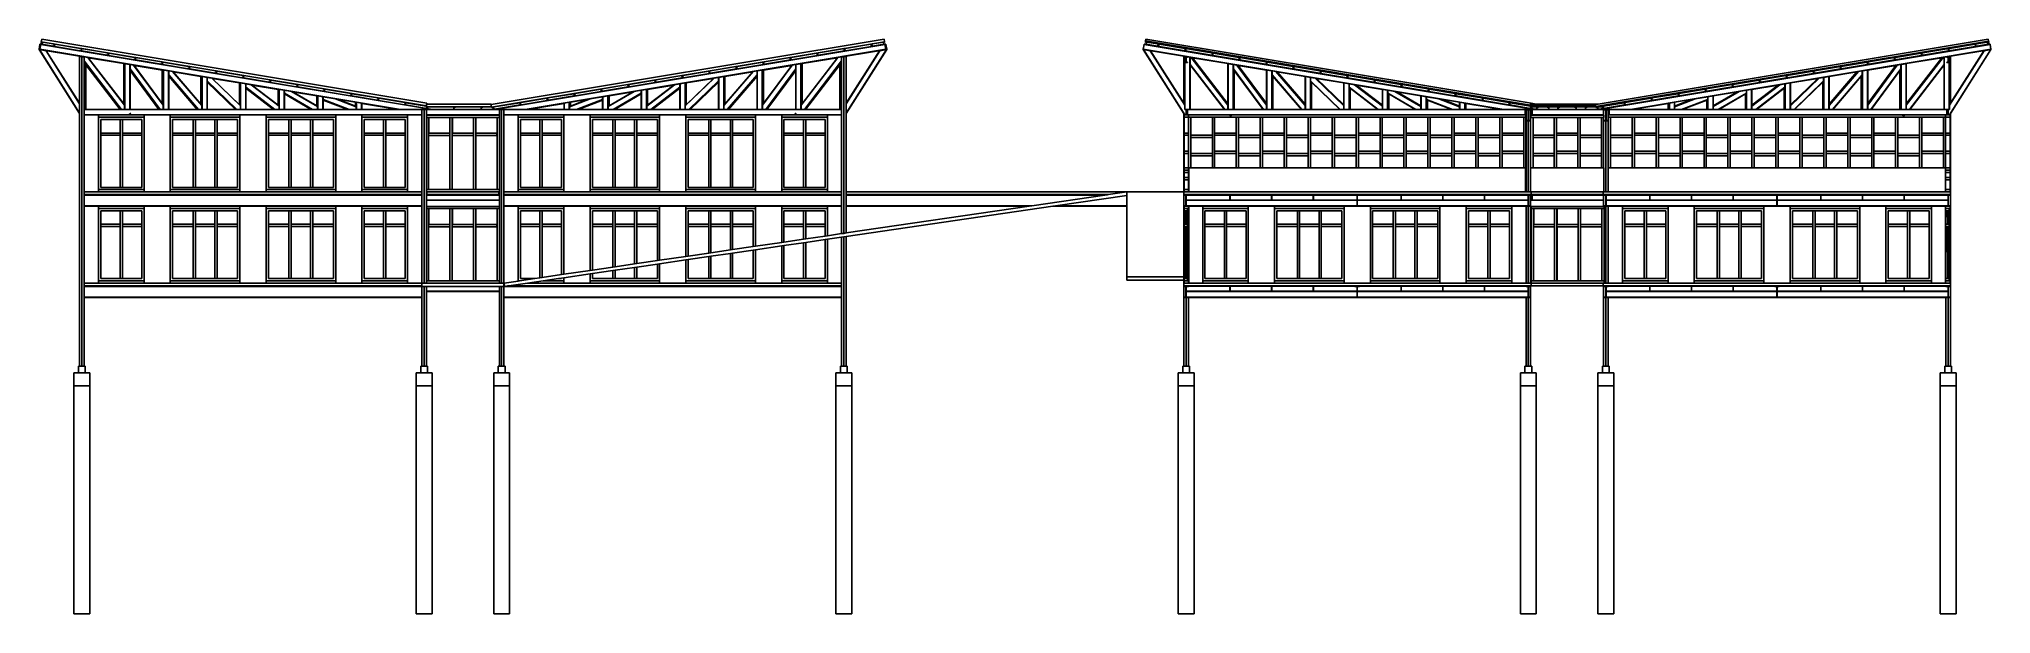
# Model space of a CAD drawing. Extents: x -44.9 to 40.7, y -13.4 to 11.8.
import ezdxf

# ---------------------------------------------------------------- set-up
doc = ezdxf.new("R2010")
doc.units = 0
doc.layers.get('0').update_dxf_attribs({"linetype": 'CONTINUOUS'})
doc.layers.add('SECTIONCUTEDGES', color=7, linetype='CONTINUOUS')

msp = doc.modelspace()

# ---------------------------------------------------------------- linework, layer by layer
for p, q in [((-44.894, 11.372), (-44.895, 11.362)), ((-44.895, 11.362), (-43.117, 11.066)), ((-44.895, 11.362), (-43.118, 8.561)), ((-44.882, 11.36), (-44.895, 11.362)), ((-44.895, 11.362), (-44.895, 11.362)), ((-44.895, 11.362), (-44.895, 11.362)), ((-44.895, 11.362), (-44.895, 11.362)), ((-44.858, 11.589), (-44.894, 11.372)), ((-44.894, 11.372), (-44.855, 11.365)), ((-44.59, 11.311), (-44.882, 11.36)), ((-44.882, 11.36), (-43.118, 8.579)), ((-44.856, 11.599), (-44.858, 11.589)), ((-44.858, 11.589), (-44.819, 11.583)), ((-44.856, 11.599), (-44.817, 11.592)), ((-44.854, 11.372), (-44.855, 11.365)), ((-44.855, 11.365), (-44.855, 11.362)), ((-44.855, 11.362), (-43.116, 11.072)), ((-44.819, 11.583), (-44.854, 11.372)), ((-44.854, 11.372), (-29.051, 8.738)), ((-44.818, 11.589), (-44.819, 11.583)), ((-44.817, 11.592), (-44.818, 11.589)), ((-44.818, 11.589), (-27.918, 8.773)), ((-44.816, 11.599), (-44.817, 11.592)), ((-44.816, 11.599), (-44.812, 11.624)), ((-44.767, 11.591), (-44.816, 11.599)), ((-44.807, 11.623), (-44.812, 11.624)), ((-44.81, 11.603), (-44.807, 11.623)), ((-44.771, 11.596), (-44.81, 11.603)), ((-44.804, 11.673), (-44.799, 11.697)), ((-44.804, 11.673), (-44.799, 11.672)), ((-44.779, 11.822), (-44.799, 11.703)), ((-44.779, 11.822), (-44.799, 11.703)), ((-44.799, 11.703), (-27.919, 8.89)), ((-44.799, 11.703), (-44.799, 11.697)), ((-44.799, 11.697), (-44.75, 11.689)), ((-44.799, 11.672), (-44.795, 11.692)), ((-44.795, 11.692), (-44.756, 11.685)), ((-27.899, 9.008), (-44.779, 11.822)), ((-44.756, 11.685), (-44.771, 11.596)), ((-44.75, 11.689), (-44.767, 11.591)), ((-44.767, 11.591), (-44.272, 11.508)), ((-44.75, 11.689), (-44.255, 11.607)), ((-44.577, 11.309), (-44.59, 11.311)), ((-44.59, 11.311), (-43.118, 8.99)), ((-44.577, 11.309), (-43.118, 9.009)), ((-44.272, 11.508), (-44.268, 11.533)), ((-44.222, 11.5), (-44.272, 11.508)), ((-44.263, 11.532), (-44.268, 11.533)), ((-44.266, 11.512), (-44.263, 11.532)), ((-44.226, 11.506), (-44.266, 11.512)), ((-44.259, 11.582), (-44.255, 11.607)), ((-44.259, 11.582), (-44.254, 11.581)), ((-44.255, 11.607), (-44.206, 11.599)), ((-44.254, 11.581), (-44.251, 11.601)), ((-44.251, 11.601), (-44.212, 11.594)), ((-44.212, 11.594), (-44.226, 11.506)), ((-44.206, 11.599), (-44.222, 11.5)), ((-44.222, 11.5), (-43.088, 11.311)), ((-44.206, 11.599), (-43.072, 11.409)), ((-43.088, 11.311), (-43.084, 11.336)), ((-43.039, 11.303), (-43.088, 11.311)), ((-43.079, 11.335), (-43.084, 11.336)), ((-43.082, 11.315), (-43.079, 11.335)), ((-43.043, 11.308), (-43.082, 11.315)), ((-43.076, 11.385), (-43.072, 11.409)), ((-43.076, 11.385), (-43.071, 11.384)), ((-43.072, 11.409), (-43.022, 11.401)), ((-43.071, 11.384), (-43.067, 11.404)), ((-43.067, 11.404), (-43.028, 11.397)), ((-43.028, 11.397), (-43.043, 11.308)), ((-43.022, 11.401), (-43.039, 11.303)), ((-43.039, 11.303), (-41.904, 11.114)), ((-43.022, 11.401), (-41.888, 11.212)), ((-41.904, 11.114), (-41.9, 11.138)), ((-41.895, 11.137), (-41.9, 11.138)), ((-41.899, 11.118), (-41.895, 11.137)), ((-41.892, 11.188), (-41.888, 11.212)), ((-41.892, 11.188), (-41.887, 11.187)), ((-41.888, 11.212), (-41.839, 11.204)), ((-41.887, 11.187), (-41.884, 11.206)), ((-41.884, 11.206), (-41.844, 11.2)), ((-41.844, 11.2), (-41.859, 11.111)), ((-41.839, 11.204), (-41.855, 11.105)), ((-41.839, 11.204), (-40.704, 11.015)), ((-7.857, 11.822), (-25.079, 8.951)), ((-25.059, 8.833), (-7.837, 11.703)), ((-7.818, 11.589), (-24.925, 8.738)), ((-7.782, 11.372), (-23.584, 8.738)), ((-11.931, 11.015), (-10.797, 11.204)), ((-10.748, 11.212), (-10.797, 11.204)), ((-10.797, 11.204), (-10.781, 11.105)), ((-10.752, 11.206), (-10.791, 11.2)), ((-10.791, 11.2), (-10.777, 11.111)), ((-10.749, 11.187), (-10.752, 11.206)), ((-10.744, 11.188), (-10.749, 11.187)), ((-10.748, 11.212), (-9.613, 11.401)), ((-10.744, 11.188), (-10.748, 11.212)), ((-10.74, 11.137), (-10.735, 11.138)), ((-10.737, 11.118), (-10.74, 11.137)), ((-10.731, 11.114), (-10.735, 11.138)), ((-9.597, 11.303), (-10.731, 11.114)), ((-9.564, 11.409), (-9.613, 11.401)), ((-9.613, 11.401), (-9.597, 11.303)), ((-9.568, 11.404), (-9.608, 11.397)), ((-9.608, 11.397), (-9.593, 11.308)), ((-9.597, 11.303), (-9.548, 11.311)), ((-9.593, 11.308), (-9.553, 11.315)), ((-9.565, 11.384), (-9.568, 11.404)), ((-9.56, 11.385), (-9.565, 11.384)), ((-9.564, 11.409), (-8.43, 11.599)), ((-9.56, 11.385), (-9.564, 11.409)), ((-9.557, 11.335), (-9.552, 11.336)), ((-9.553, 11.315), (-9.557, 11.335)), ((-9.548, 11.311), (-9.552, 11.336)), ((-8.413, 11.5), (-9.548, 11.311)), ((-7.78, 11.362), (-9.519, 11.072)), ((-7.74, 11.362), (-9.518, 11.066)), ((-7.74, 11.362), (-9.518, 8.561)), ((-7.753, 11.36), (-9.518, 8.579)), ((-8.045, 11.311), (-9.518, 8.99)), ((-8.058, 11.309), (-9.518, 9.009)), ((-8.38, 11.607), (-8.43, 11.599)), ((-8.43, 11.599), (-8.413, 11.5)), ((-8.385, 11.601), (-8.424, 11.594)), ((-8.424, 11.594), (-8.409, 11.506)), ((-8.413, 11.5), (-8.364, 11.508)), ((-8.409, 11.506), (-8.37, 11.512)), ((-8.381, 11.581), (-8.385, 11.601)), ((-8.376, 11.582), (-8.381, 11.581)), ((-8.38, 11.607), (-7.885, 11.689)), ((-8.376, 11.582), (-8.38, 11.607)), ((-8.373, 11.532), (-8.368, 11.533)), ((-8.37, 11.512), (-8.373, 11.532)), ((-8.364, 11.508), (-8.368, 11.533)), ((-7.869, 11.591), (-8.364, 11.508)), ((-8.058, 11.309), (-8.045, 11.311)), ((-8.045, 11.311), (-7.753, 11.36)), ((-7.836, 11.697), (-7.885, 11.689)), ((-7.885, 11.689), (-7.869, 11.591)), ((-7.84, 11.692), (-7.88, 11.685)), ((-7.88, 11.685), (-7.865, 11.596)), ((-7.869, 11.591), (-7.82, 11.599)), ((-7.865, 11.596), (-7.825, 11.603)), ((-7.837, 11.703), (-7.857, 11.822)), ((-7.837, 11.672), (-7.84, 11.692)), ((-7.837, 11.703), (-7.836, 11.697)), ((-7.832, 11.673), (-7.837, 11.672)), ((-7.832, 11.673), (-7.836, 11.697)), ((-7.829, 11.623), (-7.824, 11.624)), ((-7.825, 11.603), (-7.829, 11.623)), ((-7.82, 11.599), (-7.824, 11.624)), ((-7.819, 11.592), (-7.82, 11.599)), ((-7.78, 11.599), (-7.819, 11.592)), ((-7.819, 11.592), (-7.818, 11.589)), ((-7.818, 11.589), (-7.817, 11.583)), ((-7.778, 11.589), (-7.817, 11.583)), ((-7.817, 11.583), (-7.782, 11.372)), ((-7.781, 11.365), (-7.782, 11.372)), ((-7.742, 11.372), (-7.781, 11.365)), ((-7.78, 11.362), (-7.781, 11.365)), ((-7.778, 11.589), (-7.78, 11.599)), ((-7.742, 11.372), (-7.778, 11.589)), ((-7.753, 11.36), (-7.74, 11.362)), ((-7.74, 11.362), (-7.742, 11.372)), ((-7.74, 11.362), (-7.74, 11.362)), ((-7.74, 11.362), (-7.74, 11.362)), ((-7.74, 11.362), (-7.74, 11.362)), ((-7.74, 11.362), (-7.74, 11.362)), ((-7.74, 11.362), (-7.74, 11.362)), ((-7.74, 11.362), (-7.74, 11.362)), ((-7.74, 11.362), (-7.74, 11.362)), ((-7.74, 11.362), (-7.74, 11.362)), ((-7.74, 11.362), (-7.74, 11.362)), ((-7.74, 11.362), (-7.74, 11.362)), ((-7.74, 11.362), (-7.74, 11.362)), ((-7.74, 11.362), (-7.74, 11.362)), ((3.506, 11.372), (3.505, 11.362)), ((3.518, 11.36), (3.505, 11.362)), ((3.505, 11.362), (5.283, 11.066)), ((3.505, 11.362), (5.282, 8.561)), ((3.505, 11.362), (3.505, 11.362)), ((3.505, 11.362), (3.505, 11.362)), ((3.505, 11.362), (3.505, 11.362)), ((3.505, 11.362), (3.505, 11.362)), ((3.505, 11.362), (3.505, 11.362)), ((3.505, 11.362), (3.505, 11.362)), ((3.505, 11.362), (3.505, 11.362)), ((3.505, 11.362), (3.505, 11.362)), ((3.542, 11.589), (3.506, 11.372)), ((3.506, 11.372), (19.309, 8.738)), ((3.81, 11.311), (3.518, 11.36)), ((3.518, 11.36), (5.327, 8.508)), ((3.544, 11.599), (3.542, 11.589)), ((3.542, 11.589), (20.482, 8.766)), ((3.544, 11.599), (3.583, 11.592)), ((3.584, 11.599), (3.583, 11.592)), ((3.583, 11.592), (20.482, 8.776)), ((3.621, 11.822), (3.601, 11.703)), ((3.621, 11.822), (3.601, 11.703)), ((3.621, 11.822), (3.601, 11.703)), ((3.621, 11.822), (3.601, 11.703)), ((3.608, 11.741), (3.601, 11.703)), ((3.601, 11.703), (20.481, 8.89)), ((3.601, 11.703), (3.601, 11.697)), ((3.633, 11.591), (4.128, 11.508)), ((3.65, 11.689), (4.145, 11.607)), ((3.823, 11.309), (3.81, 11.311)), ((3.81, 11.311), (5.322, 8.927)), ((3.823, 11.309), (5.282, 9.009)), ((4.178, 11.5), (5.312, 11.311)), ((4.194, 11.599), (5.328, 11.409)), ((5.361, 11.303), (6.496, 11.114)), ((5.378, 11.401), (6.512, 11.212)), ((6.561, 11.204), (7.696, 11.015)), ((23.341, 8.833), (40.563, 11.703)), ((40.622, 11.589), (23.515, 8.738)), ((40.581, 11.592), (23.682, 8.776)), ((40.658, 11.372), (24.856, 8.738)), ((36.469, 11.015), (37.603, 11.204)), ((37.652, 11.212), (38.787, 11.401)), ((38.803, 11.303), (37.669, 11.114)), ((38.836, 11.409), (39.97, 11.599)), ((40.647, 11.36), (38.837, 8.508)), ((40.355, 11.311), (38.842, 8.927)), ((39.987, 11.5), (38.852, 11.311)), ((40.66, 11.362), (38.882, 8.561)), ((40.66, 11.362), (38.882, 11.066)), ((40.342, 11.309), (38.882, 9.009)), ((40.02, 11.607), (40.515, 11.689)), ((40.531, 11.591), (40.036, 11.508)), ((40.342, 11.309), (40.355, 11.311)), ((40.355, 11.311), (40.647, 11.36)), ((40.558, 11.735), (40.563, 11.703)), ((40.563, 11.703), (40.564, 11.697)), ((40.58, 11.599), (40.581, 11.592)), ((40.62, 11.599), (40.581, 11.592)), ((40.622, 11.589), (40.62, 11.599)), ((40.658, 11.372), (40.622, 11.589)), ((40.647, 11.36), (40.66, 11.362)), ((40.66, 11.362), (40.658, 11.372)), ((40.66, 11.362), (40.66, 11.362)), ((40.66, 11.362), (40.66, 11.362)), ((-43.118, 11.062), (-43.117, 11.066)), ((-43.118, 11.062), (-43.118, 11.062)), ((-43.112, 11.061), (-43.118, 11.062)), ((-43.118, 9.009), (-43.118, 11.062)), ((-43.117, 11.066), (-43.116, 11.072)), ((-42.916, 11.039), (-43.116, 11.072)), ((-43.078, 11.056), (-43.112, 11.061)), ((-43.112, 11.061), (-43.078, 11.056)), ((-43.078, 11.056), (-43.078, 11.056)), ((-43.018, 11.046), (-43.078, 11.056)), ((-43.018, -2.517), (-43.018, 11.046)), ((-43.018, 11.046), (-42.918, 11.029)), ((-42.918, 11.029), (-42.916, 11.039)), ((-42.918, 10.86), (-42.918, 11.029)), ((-42.918, 10.844), (-42.918, 10.86)), ((-42.918, 10.86), (-41.284, 8.738)), ((-42.918, 8.738), (-42.918, 10.844)), ((-42.918, 10.844), (-42.848, 10.753)), ((-42.916, 11.039), (-42.757, 11.012)), ((-42.848, 8.738), (-42.848, 10.753)), ((-42.848, 10.753), (-42.838, 10.74)), ((-42.838, 10.704), (-42.838, 10.74)), ((-42.838, 10.74), (-41.297, 8.738)), ((-42.838, 10.688), (-42.838, 10.704)), ((-42.838, 10.704), (-41.324, 8.738)), ((-42.838, 10.688), (-41.337, 8.738)), ((-42.838, 8.738), (-42.838, 10.688)), ((-42.757, 11.012), (-41.145, 8.919)), ((-42.757, 11.012), (-42.742, 11.01)), ((-42.742, 11.01), (-41.145, 10.744)), ((-42.742, 11.01), (-42.737, 11.002)), ((-42.737, 11.002), (-41.185, 10.744)), ((-42.737, 11.002), (-41.185, 8.987)), ((-41.855, 11.105), (-41.904, 11.114)), ((-41.859, 11.111), (-41.899, 11.118)), ((-41.855, 11.105), (-40.721, 10.916)), ((-41.185, 8.987), (-41.185, 10.744)), ((-41.175, 10.742), (-41.185, 10.744)), ((-41.175, 8.974), (-41.175, 10.742)), ((-41.175, 10.742), (-41.145, 10.737)), ((-41.135, 10.742), (-41.145, 10.744)), ((-41.145, 10.737), (-41.145, 10.744)), ((-41.145, 8.935), (-41.145, 10.737)), ((-41.135, 8.738), (-41.135, 10.742)), ((-41.135, 10.742), (-40.915, 10.705)), ((-40.915, 8.738), (-40.915, 10.705)), ((-40.905, 10.704), (-40.915, 10.705)), ((-40.905, 10.518), (-40.913, 10.512)), ((-40.913, 10.512), (-40.905, 10.502)), ((-40.905, 10.518), (-40.905, 10.704)), ((-40.905, 10.704), (-40.749, 10.678)), ((-40.905, 10.518), (-39.59, 8.738)), ((-40.905, 10.502), (-40.905, 10.518)), ((-40.905, 10.502), (-39.602, 8.738)), ((-40.905, 10.464), (-40.905, 10.502)), ((-40.905, 10.464), (-39.63, 8.738)), ((-40.905, 10.448), (-40.905, 10.464)), ((-40.905, 8.738), (-40.905, 10.448)), ((-40.905, 10.448), (-39.642, 8.738)), ((-40.749, 10.678), (-39.453, 8.923)), ((-40.749, 10.678), (-40.735, 10.675)), ((-40.735, 10.675), (-39.453, 10.462)), ((-40.735, 10.675), (-40.729, 10.668)), ((-40.729, 10.668), (-39.493, 10.462)), ((-40.729, 10.668), (-39.493, 8.994)), ((-40.721, 10.916), (-40.716, 10.941)), ((-40.671, 10.908), (-40.721, 10.916)), ((-40.712, 10.94), (-40.716, 10.941)), ((-40.715, 10.92), (-40.712, 10.94)), ((-40.675, 10.914), (-40.715, 10.92)), ((-40.708, 10.99), (-40.704, 11.015)), ((-40.708, 10.99), (-40.703, 10.989)), ((-40.704, 11.015), (-40.655, 11.007)), ((-40.703, 10.989), (-40.7, 11.009)), ((-40.7, 11.009), (-40.661, 11.003)), ((-40.661, 11.003), (-40.675, 10.914)), ((-40.655, 11.007), (-40.671, 10.908)), ((-40.671, 10.908), (-39.537, 10.719)), ((-40.655, 11.007), (-39.52, 10.818)), ((-39.537, 10.719), (-39.533, 10.744)), ((-39.488, 10.711), (-39.537, 10.719)), ((-39.528, 10.743), (-39.533, 10.744)), ((-39.531, 10.723), (-39.528, 10.743)), ((-39.492, 10.717), (-39.531, 10.723)), ((-39.525, 10.793), (-39.52, 10.818)), ((-39.525, 10.793), (-39.52, 10.792)), ((-39.52, 10.818), (-39.471, 10.809)), ((-39.52, 10.792), (-39.516, 10.812)), ((-39.516, 10.812), (-39.477, 10.805)), ((-39.493, 8.994), (-39.493, 10.462)), ((-39.483, 10.46), (-39.493, 10.462)), ((-39.477, 10.805), (-39.492, 10.717)), ((-39.471, 10.809), (-39.488, 10.711)), ((-39.488, 10.711), (-38.353, 10.522)), ((-39.483, 8.981), (-39.483, 10.46)), ((-39.483, 10.46), (-39.453, 10.455)), ((-39.471, 10.809), (-38.337, 10.62)), ((-39.443, 10.46), (-39.453, 10.462)), ((-39.453, 10.455), (-39.453, 10.462)), ((-39.453, 8.94), (-39.453, 10.455)), ((-39.443, 8.738), (-39.443, 10.46)), ((-39.443, 10.46), (-39.222, 10.423)), ((-39.222, 8.738), (-39.222, 10.423)), ((-39.213, 10.422), (-39.222, 10.423)), ((-39.213, 10.253), (-39.213, 10.422)), ((-39.213, 10.422), (-39.043, 10.393)), ((-39.043, 10.393), (-37.76, 8.907)), ((-39.043, 10.393), (-39.028, 10.391)), ((-39.028, 10.391), (-37.76, 10.18)), ((-39.028, 10.391), (-39.021, 10.383)), ((-39.021, 10.383), (-37.8, 10.18)), ((-39.021, 10.383), (-37.8, 8.968)), ((-38.353, 10.522), (-38.349, 10.546)), ((-38.304, 10.514), (-38.353, 10.522)), ((-38.344, 10.546), (-38.349, 10.546)), ((-38.348, 10.526), (-38.344, 10.546)), ((-38.308, 10.519), (-38.348, 10.526)), ((-38.341, 10.596), (-38.337, 10.62)), ((-38.341, 10.596), (-38.336, 10.595)), ((-38.337, 10.62), (-38.288, 10.612)), ((-38.336, 10.595), (-38.333, 10.615)), ((-38.333, 10.615), (-38.293, 10.608)), ((-38.293, 10.608), (-38.308, 10.519)), ((-38.288, 10.612), (-38.304, 10.514)), ((-38.304, 10.514), (-37.17, 10.324)), ((-38.288, 10.612), (-37.153, 10.423)), ((-37.17, 10.324), (-37.165, 10.349)), ((-37.12, 10.316), (-37.17, 10.324)), ((-37.161, 10.348), (-37.165, 10.349)), ((-37.164, 10.329), (-37.161, 10.348)), ((-37.124, 10.322), (-37.164, 10.329)), ((-37.157, 10.398), (-37.153, 10.423)), ((-37.157, 10.398), (-37.152, 10.398)), ((-37.153, 10.423), (-37.104, 10.415)), ((-37.152, 10.398), (-37.149, 10.417)), ((-37.149, 10.417), (-37.11, 10.411)), ((-37.11, 10.411), (-37.124, 10.322)), ((-37.104, 10.415), (-37.12, 10.316)), ((-37.12, 10.316), (-35.986, 10.127)), ((-37.104, 10.415), (-35.969, 10.226)), ((-16.666, 10.226), (-15.532, 10.415)), ((-15.515, 10.316), (-16.65, 10.127)), ((-15.482, 10.423), (-15.532, 10.415)), ((-15.532, 10.415), (-15.515, 10.316)), ((-15.487, 10.417), (-15.526, 10.411)), ((-15.526, 10.411), (-15.511, 10.322)), ((-15.515, 10.316), (-15.466, 10.324)), ((-15.511, 10.322), (-15.472, 10.329)), ((-15.483, 10.398), (-15.487, 10.417)), ((-15.478, 10.398), (-15.483, 10.398)), ((-15.482, 10.423), (-14.348, 10.612)), ((-15.478, 10.398), (-15.482, 10.423)), ((-15.475, 10.348), (-15.47, 10.349)), ((-15.472, 10.329), (-15.475, 10.348)), ((-15.466, 10.324), (-15.47, 10.349)), ((-14.332, 10.514), (-15.466, 10.324)), ((-13.593, 10.393), (-14.875, 8.907)), ((-13.608, 10.391), (-14.875, 10.18)), ((-13.615, 10.383), (-14.835, 8.968)), ((-13.615, 10.383), (-14.835, 10.18)), ((-14.299, 10.62), (-14.348, 10.612)), ((-14.348, 10.612), (-14.332, 10.514)), ((-14.303, 10.615), (-14.342, 10.608)), ((-14.342, 10.608), (-14.328, 10.519)), ((-14.332, 10.514), (-14.282, 10.522)), ((-14.328, 10.519), (-14.288, 10.526)), ((-14.3, 10.595), (-14.303, 10.615)), ((-14.295, 10.596), (-14.3, 10.595)), ((-14.299, 10.62), (-13.164, 10.809)), ((-14.295, 10.596), (-14.299, 10.62)), ((-14.291, 10.546), (-14.286, 10.546)), ((-14.288, 10.526), (-14.291, 10.546)), ((-14.282, 10.522), (-14.286, 10.546)), ((-13.148, 10.711), (-14.282, 10.522)), ((-13.608, 10.391), (-13.615, 10.383)), ((-13.593, 10.393), (-13.608, 10.391)), ((-13.423, 10.422), (-13.593, 10.393)), ((-13.423, 10.422), (-13.413, 10.423)), ((-13.423, 10.253), (-13.423, 10.422)), ((-13.413, 10.423), (-13.193, 10.46)), ((-13.413, 8.738), (-13.413, 10.423)), ((-13.193, 10.46), (-13.183, 10.462)), ((-13.193, 8.738), (-13.193, 10.46)), ((-11.887, 10.678), (-13.183, 8.923)), ((-11.901, 10.675), (-13.183, 10.462)), ((-13.183, 10.455), (-13.183, 10.462)), ((-13.183, 10.455), (-13.153, 10.46)), ((-13.183, 8.94), (-13.183, 10.455)), ((-13.115, 10.818), (-13.164, 10.809)), ((-13.164, 10.809), (-13.148, 10.711)), ((-13.119, 10.812), (-13.159, 10.805)), ((-13.159, 10.805), (-13.144, 10.717)), ((-13.153, 10.46), (-13.143, 10.462)), ((-13.153, 8.981), (-13.153, 10.46)), ((-13.148, 10.711), (-13.099, 10.719)), ((-13.144, 10.717), (-13.104, 10.723)), ((-11.906, 10.668), (-13.143, 8.994)), ((-11.906, 10.668), (-13.143, 10.462)), ((-13.143, 8.994), (-13.143, 10.462)), ((-13.116, 10.792), (-13.119, 10.812)), ((-13.111, 10.793), (-13.116, 10.792)), ((-13.115, 10.818), (-11.981, 11.007)), ((-13.111, 10.793), (-13.115, 10.818)), ((-13.108, 10.743), (-13.103, 10.744)), ((-13.104, 10.723), (-13.108, 10.743)), ((-13.099, 10.719), (-13.103, 10.744)), ((-11.964, 10.908), (-13.099, 10.719)), ((-11.73, 10.518), (-13.046, 8.738)), ((-11.73, 10.502), (-13.034, 8.738)), ((-11.73, 10.464), (-13.006, 8.738)), ((-11.73, 10.448), (-12.994, 8.738)), ((-11.931, 11.015), (-11.981, 11.007)), ((-11.981, 11.007), (-11.964, 10.908)), ((-11.936, 11.009), (-11.975, 11.003)), ((-11.975, 11.003), (-11.96, 10.914)), ((-11.964, 10.908), (-11.915, 10.916)), ((-11.96, 10.914), (-11.921, 10.92)), ((-11.932, 10.989), (-11.936, 11.009)), ((-11.927, 10.99), (-11.932, 10.989)), ((-11.927, 10.99), (-11.931, 11.015)), ((-11.924, 10.94), (-11.919, 10.941)), ((-11.921, 10.92), (-11.924, 10.94)), ((-11.915, 10.916), (-11.919, 10.941)), ((-10.781, 11.105), (-11.915, 10.916)), ((-11.901, 10.675), (-11.906, 10.668)), ((-11.887, 10.678), (-11.901, 10.675)), ((-11.73, 10.704), (-11.887, 10.678)), ((-11.73, 10.704), (-11.721, 10.705)), ((-11.73, 10.518), (-11.73, 10.704)), ((-11.73, 10.518), (-11.723, 10.512)), ((-11.73, 10.502), (-11.73, 10.518)), ((-11.723, 10.512), (-11.73, 10.502)), ((-11.73, 10.464), (-11.73, 10.502)), ((-11.73, 10.448), (-11.73, 10.464)), ((-11.73, 8.738), (-11.73, 10.448)), ((-11.721, 10.705), (-11.5, 10.742)), ((-11.721, 8.738), (-11.721, 10.705)), ((-11.5, 10.742), (-11.49, 10.744)), ((-11.5, 8.738), (-11.5, 10.742)), ((-9.879, 11.012), (-11.49, 8.919)), ((-9.893, 11.01), (-11.49, 10.744)), ((-11.49, 10.737), (-11.49, 10.744)), ((-11.49, 10.737), (-11.46, 10.742)), ((-11.49, 8.935), (-11.49, 10.737)), ((-11.46, 10.742), (-11.45, 10.744)), ((-11.46, 8.974), (-11.46, 10.742)), ((-9.899, 11.002), (-11.45, 8.987)), ((-9.899, 11.002), (-11.45, 10.744)), ((-11.45, 8.987), (-11.45, 10.744)), ((-9.718, 10.86), (-11.351, 8.738)), ((-9.798, 10.74), (-11.339, 8.738)), ((-9.798, 10.704), (-11.311, 8.738)), ((-9.798, 10.688), (-11.299, 8.738)), ((-10.781, 11.105), (-10.731, 11.114)), ((-10.777, 11.111), (-10.737, 11.118)), ((-9.893, 11.01), (-9.899, 11.002)), ((-9.879, 11.012), (-9.893, 11.01)), ((-9.719, 11.039), (-9.879, 11.012)), ((-9.788, 10.753), (-9.798, 10.74)), ((-9.798, 10.704), (-9.798, 10.74)), ((-9.798, 10.688), (-9.798, 10.704)), ((-9.798, 8.738), (-9.798, 10.688)), ((-9.718, 10.844), (-9.788, 10.753)), ((-9.788, 8.738), (-9.788, 10.753)), ((-9.719, 11.039), (-9.519, 11.072)), ((-9.718, 11.029), (-9.719, 11.039)), ((-9.618, 11.046), (-9.718, 11.029)), ((-9.718, 10.86), (-9.718, 11.029)), ((-9.718, 10.844), (-9.718, 10.86)), ((-9.718, 8.738), (-9.718, 10.844)), ((-9.618, 11.046), (-9.558, 11.056)), ((-9.618, 3.309), (-9.618, 11.046)), ((-9.558, 11.056), (-9.518, 11.062)), ((-9.558, 11.056), (-9.558, 11.056)), ((-9.518, 11.066), (-9.519, 11.072)), ((-9.518, 11.062), (-9.518, 11.066)), ((-9.518, 9.009), (-9.518, 11.062)), ((-9.518, 11.062), (-9.518, 11.062)), ((5.282, 11.062), (5.283, 11.066)), ((5.282, 9.009), (5.282, 11.062)), ((5.288, 11.061), (5.282, 11.062)), ((5.282, 11.062), (5.282, 11.062)), ((5.283, 11.066), (5.322, 11.059)), ((5.322, 11.056), (5.288, 11.061)), ((5.288, 11.061), (5.322, 11.056)), ((5.332, 11.058), (5.322, 11.059)), ((5.322, 11.056), (5.322, 11.059)), ((5.322, 11.036), (5.322, 11.056)), ((5.322, 11.056), (5.322, 11.056)), ((5.322, 10.806), (5.322, 11.026)), ((5.322, 8.946), (5.322, 10.796)), ((5.332, 11.036), (5.332, 11.058)), ((5.332, 11.058), (5.552, 11.021)), ((5.332, 10.806), (5.332, 11.026)), ((5.332, 8.738), (5.332, 10.796)), ((5.552, 8.738), (5.552, 11.021)), ((5.562, 11.019), (5.552, 11.021)), ((5.562, 10.704), (5.562, 11.019)), ((5.562, 11.019), (5.603, 11.012)), ((5.562, 10.688), (5.562, 10.704)), ((5.562, 10.704), (7.076, 8.738)), ((5.562, 10.688), (7.063, 8.738)), ((5.562, 8.738), (5.562, 10.688)), ((5.603, 11.012), (7.215, 8.919)), ((5.603, 11.012), (5.618, 11.01)), ((5.618, 11.01), (7.215, 8.935)), ((5.618, 11.01), (5.649, 11.005)), ((5.649, 11.005), (7.215, 8.971)), ((5.649, 11.005), (5.663, 11.002)), ((5.663, 11.002), (7.215, 8.987)), ((5.663, 11.002), (7.215, 10.744)), ((6.545, 11.105), (7.679, 10.916)), ((7.225, 10.742), (7.215, 10.744)), ((7.215, 8.987), (7.215, 10.744)), ((7.225, 8.738), (7.225, 10.742)), ((7.225, 10.742), (7.445, 10.705)), ((7.445, 8.738), (7.445, 10.705)), ((7.455, 10.704), (7.445, 10.705)), ((7.455, 10.518), (7.447, 10.512)), ((7.447, 10.512), (7.455, 10.502)), ((7.455, 10.518), (7.455, 10.704)), ((7.455, 10.704), (7.611, 10.678)), ((7.455, 10.518), (8.77, 8.738)), ((7.455, 10.502), (7.455, 10.518)), ((7.455, 8.738), (7.455, 10.502)), ((7.455, 10.502), (7.485, 10.461)), ((7.485, 8.738), (7.485, 10.461)), ((7.485, 10.461), (7.495, 10.448)), ((7.495, 8.738), (7.495, 10.448)), ((7.495, 10.448), (8.758, 8.738)), ((7.611, 10.678), (8.907, 8.923)), ((7.611, 10.678), (7.625, 10.675)), ((7.625, 10.675), (8.907, 8.94)), ((7.625, 10.675), (7.657, 10.67)), ((7.657, 10.67), (8.907, 8.978)), ((7.657, 10.67), (7.671, 10.668)), ((7.671, 10.668), (8.907, 8.994)), ((7.671, 10.668), (8.907, 10.462)), ((7.729, 10.908), (8.863, 10.719)), ((7.745, 11.007), (8.88, 10.818)), ((8.917, 10.46), (8.907, 10.462)), ((8.907, 8.994), (8.907, 10.462)), ((8.912, 10.711), (10.047, 10.522)), ((8.917, 8.738), (8.917, 10.46)), ((8.917, 10.46), (9.138, 10.423)), ((8.929, 10.809), (10.063, 10.62)), ((9.138, 8.738), (9.138, 10.423)), ((9.147, 10.422), (9.138, 10.423)), ((9.147, 10.253), (9.147, 10.422)), ((9.147, 10.422), (9.317, 10.393)), ((9.317, 10.393), (10.6, 8.907)), ((9.317, 10.393), (9.332, 10.391)), ((9.332, 10.391), (10.6, 8.922)), ((9.332, 10.391), (9.364, 10.386)), ((9.364, 10.386), (10.6, 8.953)), ((9.364, 10.386), (9.379, 10.383)), ((9.379, 10.383), (10.6, 8.968)), ((9.379, 10.383), (10.6, 10.18)), ((10.096, 10.514), (11.23, 10.324)), ((10.112, 10.612), (11.247, 10.423)), ((11.28, 10.316), (12.414, 10.127)), ((11.296, 10.415), (12.431, 10.226)), ((31.734, 10.226), (32.868, 10.415)), ((32.885, 10.316), (31.75, 10.127)), ((32.918, 10.423), (34.052, 10.612)), ((34.068, 10.514), (32.934, 10.324)), ((34.847, 10.393), (33.565, 8.907)), ((34.832, 10.391), (33.565, 8.922)), ((34.8, 10.386), (33.565, 8.953)), ((34.785, 10.383), (33.565, 8.968)), ((34.785, 10.383), (33.565, 10.18)), ((34.101, 10.62), (35.236, 10.809)), ((35.252, 10.711), (34.118, 10.522)), ((34.8, 10.386), (34.785, 10.383)), ((34.832, 10.391), (34.8, 10.386)), ((34.847, 10.393), (34.832, 10.391)), ((35.017, 10.422), (34.847, 10.393)), ((35.017, 10.422), (35.027, 10.423)), ((35.017, 10.253), (35.017, 10.422)), ((35.027, 10.423), (35.247, 10.46)), ((35.027, 8.738), (35.027, 10.423)), ((35.247, 10.46), (35.257, 10.462)), ((35.247, 8.738), (35.247, 10.46)), ((36.553, 10.678), (35.257, 8.923)), ((36.539, 10.675), (35.257, 8.94)), ((36.508, 10.67), (35.257, 8.978)), ((36.494, 10.668), (35.257, 8.994)), ((36.494, 10.668), (35.257, 10.462)), ((35.257, 8.994), (35.257, 10.462)), ((35.285, 10.818), (36.419, 11.007)), ((36.436, 10.908), (35.301, 10.719)), ((36.71, 10.518), (35.394, 8.738)), ((36.67, 10.448), (35.406, 8.738)), ((37.619, 11.105), (36.485, 10.916)), ((36.508, 10.67), (36.494, 10.668)), ((36.539, 10.675), (36.508, 10.67)), ((36.553, 10.678), (36.539, 10.675)), ((36.71, 10.704), (36.553, 10.678)), ((36.679, 10.461), (36.67, 10.448)), ((36.67, 8.738), (36.67, 10.448)), ((36.71, 10.502), (36.679, 10.461)), ((36.679, 8.738), (36.679, 10.461)), ((36.71, 10.704), (36.719, 10.705)), ((36.71, 10.518), (36.71, 10.704)), ((36.71, 10.518), (36.717, 10.512)), ((36.71, 10.502), (36.71, 10.518)), ((36.717, 10.512), (36.71, 10.502)), ((36.71, 8.738), (36.71, 10.502)), ((36.719, 10.705), (36.94, 10.742)), ((36.719, 8.738), (36.719, 10.705)), ((36.94, 10.742), (36.95, 10.744)), ((36.94, 8.738), (36.94, 10.742)), ((38.561, 11.012), (36.95, 8.919)), ((38.547, 11.01), (36.95, 8.935)), ((38.515, 11.005), (36.95, 8.971)), ((38.501, 11.002), (36.95, 8.987)), ((38.501, 11.002), (36.95, 10.744)), ((36.95, 8.987), (36.95, 10.744)), ((38.602, 10.704), (37.089, 8.738)), ((38.602, 10.688), (37.101, 8.738)), ((38.515, 11.005), (38.501, 11.002)), ((38.547, 11.01), (38.515, 11.005)), ((38.561, 11.012), (38.547, 11.01)), ((38.602, 11.019), (38.561, 11.012)), ((38.602, 11.019), (38.612, 11.021)), ((38.602, 10.704), (38.602, 11.019)), ((38.602, 10.688), (38.602, 10.704)), ((38.602, 8.738), (38.602, 10.688)), ((38.612, 11.021), (38.832, 11.058)), ((38.612, 8.738), (38.612, 11.021)), ((38.832, 11.058), (38.842, 11.059)), ((38.832, 11.036), (38.832, 11.058)), ((38.832, 10.806), (38.832, 11.026)), ((38.832, 8.738), (38.832, 10.796)), ((38.882, 11.066), (38.842, 11.059)), ((38.842, 11.056), (38.882, 11.062)), ((38.842, 11.056), (38.882, 11.062)), ((38.842, 11.056), (38.842, 11.059)), ((38.842, 11.056), (38.842, 11.056)), ((38.842, 11.036), (38.842, 11.056)), ((38.842, 10.806), (38.842, 11.026)), ((38.842, 8.946), (38.842, 10.796)), ((38.882, 11.062), (38.882, 11.066)), ((38.882, 9.009), (38.882, 11.062)), ((38.882, 11.062), (38.882, 11.062)), ((-39.213, 10.238), (-39.213, 10.253)), ((-39.213, 10.253), (-37.906, 8.738)), ((-39.213, 10.238), (-37.919, 8.738)), ((-39.213, 10.207), (-39.213, 10.238)), ((-39.213, 10.207), (-37.946, 8.738)), ((-39.213, 10.192), (-39.213, 10.207)), ((-39.213, 8.738), (-39.213, 10.192)), ((-39.213, 10.192), (-37.959, 8.738)), ((-37.8, 8.968), (-37.8, 10.18)), ((-37.8, 10.18), (-37.79, 10.178)), ((-37.79, 8.957), (-37.79, 10.178)), ((-37.79, 10.178), (-37.76, 10.173)), ((-37.76, 10.18), (-37.75, 10.178)), ((-37.76, 10.173), (-37.76, 10.18)), ((-37.76, 8.922), (-37.76, 10.173)), ((-37.75, 8.738), (-37.75, 10.178)), ((-37.75, 10.178), (-37.53, 10.141)), ((-37.53, 8.738), (-37.53, 10.141)), ((-37.53, 10.141), (-37.52, 10.14)), ((-37.52, 9.986), (-37.52, 10.14)), ((-37.52, 10.14), (-37.328, 10.108)), ((-37.52, 9.973), (-37.52, 9.986)), ((-37.52, 9.986), (-36.226, 8.738)), ((-37.52, 9.973), (-36.24, 8.738)), ((-37.52, 9.948), (-37.52, 9.973)), ((-37.52, 9.948), (-36.266, 8.738)), ((-37.52, 9.934), (-37.52, 9.948)), ((-37.52, 8.738), (-37.52, 9.934)), ((-37.52, 9.934), (-36.28, 8.738)), ((-37.328, 10.108), (-36.068, 8.891)), ((-37.328, 10.108), (-37.311, 10.105)), ((-37.311, 10.105), (-36.068, 9.897)), ((-37.311, 10.105), (-37.303, 10.097)), ((-37.303, 10.097), (-36.108, 9.897)), ((-37.303, 10.097), (-36.108, 8.943)), ((-36.108, 8.943), (-36.108, 9.897)), ((-36.108, 9.897), (-36.098, 9.896)), ((-36.098, 8.934), (-36.098, 9.896)), ((-36.098, 9.896), (-36.068, 9.891)), ((-36.068, 9.897), (-36.058, 9.896)), ((-36.068, 9.891), (-36.068, 9.897)), ((-36.068, 8.905), (-36.068, 9.891)), ((-36.058, 8.738), (-36.058, 9.896)), ((-36.058, 9.896), (-35.837, 9.859)), ((-35.986, 10.127), (-35.982, 10.152)), ((-35.937, 10.119), (-35.986, 10.127)), ((-35.977, 10.151), (-35.982, 10.152)), ((-35.98, 10.131), (-35.977, 10.151)), ((-35.941, 10.125), (-35.98, 10.131)), ((-35.974, 10.201), (-35.969, 10.226)), ((-35.974, 10.201), (-35.969, 10.2)), ((-35.969, 10.226), (-35.92, 10.218)), ((-35.969, 10.2), (-35.965, 10.22)), ((-35.965, 10.22), (-35.926, 10.213)), ((-35.926, 10.213), (-35.941, 10.125)), ((-35.92, 10.218), (-35.937, 10.119)), ((-35.937, 10.119), (-34.802, 9.93)), ((-35.92, 10.218), (-34.786, 10.029)), ((-35.837, 8.738), (-35.837, 9.859)), ((-35.837, 9.859), (-35.828, 9.857)), ((-35.828, 9.718), (-35.828, 9.857)), ((-35.828, 9.857), (-35.597, 9.819)), ((-35.828, 9.706), (-35.828, 9.718)), ((-35.828, 9.718), (-34.556, 8.738)), ((-35.828, 9.706), (-34.572, 8.738)), ((-35.828, 9.688), (-35.828, 9.706)), ((-35.828, 9.688), (-34.596, 8.738)), ((-35.828, 9.675), (-35.828, 9.688)), ((-35.828, 8.738), (-35.828, 9.675)), ((-35.828, 9.675), (-34.612, 8.738)), ((-35.597, 9.819), (-34.375, 8.877)), ((-35.597, 9.819), (-35.577, 9.816)), ((-35.577, 9.816), (-34.375, 9.615)), ((-35.577, 9.816), (-35.566, 9.807)), ((-35.566, 9.807), (-34.415, 9.615)), ((-35.566, 9.807), (-34.415, 8.92)), ((-34.802, 9.93), (-34.798, 9.955)), ((-34.753, 9.922), (-34.802, 9.93)), ((-34.793, 9.954), (-34.798, 9.955)), ((-34.796, 9.934), (-34.793, 9.954)), ((-34.757, 9.927), (-34.796, 9.934)), ((-34.79, 10.004), (-34.786, 10.029)), ((-34.79, 10.004), (-34.785, 10.003)), ((-34.786, 10.029), (-34.736, 10.02)), ((-34.785, 10.003), (-34.782, 10.023)), ((-34.782, 10.023), (-34.742, 10.016)), ((-34.742, 10.016), (-34.757, 9.927)), ((-34.736, 10.02), (-34.753, 9.922)), ((-34.753, 9.922), (-33.619, 9.733)), ((-34.736, 10.02), (-33.602, 9.831)), ((-34.415, 8.92), (-34.415, 9.615)), ((-34.415, 9.615), (-34.405, 9.614)), ((-34.405, 8.913), (-34.405, 9.614)), ((-34.405, 9.614), (-34.375, 9.609)), ((-34.375, 9.615), (-34.365, 9.614)), ((-34.375, 9.609), (-34.375, 9.615)), ((-34.375, 8.89), (-34.375, 9.609)), ((-34.365, 8.738), (-34.365, 9.614)), ((-34.365, 9.614), (-34.145, 9.577)), ((-34.145, 8.738), (-34.145, 9.577)), ((-34.145, 9.577), (-34.135, 9.575)), ((-34.135, 9.448), (-34.135, 9.575)), ((-34.135, 9.575), (-33.825, 9.524)), ((-34.135, 9.437), (-34.135, 9.448)), ((-34.135, 9.448), (-32.903, 8.738)), ((-34.135, 9.437), (-32.923, 8.738)), ((-34.135, 9.425), (-34.135, 9.437)), ((-34.135, 9.425), (-32.943, 8.738)), ((-34.135, 9.414), (-34.135, 9.425)), ((-34.135, 8.738), (-34.135, 9.414)), ((-34.135, 9.414), (-32.963, 8.738)), ((-33.825, 9.524), (-32.683, 8.865)), ((-33.825, 9.524), (-33.797, 9.519)), ((-33.797, 9.519), (-32.683, 9.333)), ((-33.797, 9.519), (-33.781, 9.51)), ((-33.781, 9.51), (-32.723, 9.333)), ((-33.781, 9.51), (-32.723, 8.9)), ((-33.619, 9.733), (-33.614, 9.757)), ((-33.569, 9.724), (-33.619, 9.733)), ((-33.61, 9.756), (-33.614, 9.757)), ((-33.613, 9.737), (-33.61, 9.756)), ((-33.573, 9.73), (-33.613, 9.737)), ((-33.606, 9.807), (-33.602, 9.831)), ((-33.606, 9.807), (-33.601, 9.806)), ((-33.602, 9.831), (-33.553, 9.823)), ((-33.601, 9.806), (-33.598, 9.826)), ((-33.598, 9.826), (-33.559, 9.819)), ((-33.559, 9.819), (-33.573, 9.73)), ((-33.553, 9.823), (-33.569, 9.724)), ((-33.569, 9.724), (-32.435, 9.535)), ((-33.553, 9.823), (-32.418, 9.634)), ((-32.435, 9.535), (-32.431, 9.56)), ((-32.386, 9.527), (-32.435, 9.535)), ((-32.426, 9.559), (-32.431, 9.56)), ((-32.429, 9.539), (-32.426, 9.559)), ((-32.39, 9.533), (-32.429, 9.539)), ((-32.423, 9.609), (-32.418, 9.634)), ((-32.423, 9.609), (-32.418, 9.609)), ((-32.418, 9.634), (-32.369, 9.626)), ((-32.418, 9.609), (-32.414, 9.628)), ((-32.414, 9.628), (-32.375, 9.622)), ((-32.375, 9.622), (-32.39, 9.533)), ((-32.369, 9.626), (-32.386, 9.527)), ((-32.386, 9.527), (-31.251, 9.338)), ((-32.369, 9.626), (-31.235, 9.437)), ((-31.239, 9.412), (-31.235, 9.437)), ((-31.239, 9.412), (-31.234, 9.411)), ((-31.235, 9.437), (-31.185, 9.428)), ((-31.234, 9.411), (-31.231, 9.431)), ((-31.231, 9.431), (-31.191, 9.424)), ((-31.191, 9.424), (-31.206, 9.336)), ((-31.185, 9.428), (-31.202, 9.33)), ((-31.185, 9.428), (-30.051, 9.239)), ((-22.584, 9.239), (-21.45, 9.428)), ((-21.401, 9.437), (-21.45, 9.428)), ((-21.45, 9.428), (-21.434, 9.33)), ((-21.405, 9.431), (-21.444, 9.424)), ((-21.444, 9.424), (-21.43, 9.336)), ((-21.402, 9.411), (-21.405, 9.431)), ((-21.397, 9.412), (-21.402, 9.411)), ((-21.401, 9.437), (-20.266, 9.626)), ((-21.397, 9.412), (-21.401, 9.437)), ((-20.25, 9.527), (-21.384, 9.338)), ((-20.217, 9.634), (-20.266, 9.626)), ((-20.266, 9.626), (-20.25, 9.527)), ((-20.221, 9.628), (-20.261, 9.622)), ((-20.261, 9.622), (-20.246, 9.533)), ((-20.25, 9.527), (-20.201, 9.535)), ((-20.246, 9.533), (-20.206, 9.539)), ((-20.218, 9.609), (-20.221, 9.628)), ((-20.213, 9.609), (-20.218, 9.609)), ((-20.217, 9.634), (-19.083, 9.823)), ((-20.213, 9.609), (-20.217, 9.634)), ((-20.21, 9.559), (-20.205, 9.56)), ((-20.206, 9.539), (-20.21, 9.559)), ((-20.201, 9.535), (-20.205, 9.56)), ((-19.066, 9.724), (-20.201, 9.535)), ((-18.811, 9.524), (-19.953, 8.865)), ((-18.838, 9.519), (-19.953, 9.333)), ((-18.855, 9.51), (-19.913, 8.9)), ((-18.855, 9.51), (-19.913, 9.333)), ((-18.5, 9.448), (-19.732, 8.738)), ((-18.5, 9.437), (-19.713, 8.738)), ((-18.5, 9.425), (-19.692, 8.738)), ((-18.5, 9.414), (-19.673, 8.738)), ((-19.033, 9.831), (-19.083, 9.823)), ((-19.083, 9.823), (-19.066, 9.724)), ((-19.038, 9.826), (-19.077, 9.819)), ((-19.077, 9.819), (-19.062, 9.73)), ((-19.066, 9.724), (-19.017, 9.733)), ((-19.062, 9.73), (-19.023, 9.737)), ((-19.034, 9.806), (-19.038, 9.826)), ((-19.029, 9.807), (-19.034, 9.806)), ((-19.033, 9.831), (-17.899, 10.02)), ((-19.029, 9.807), (-19.033, 9.831)), ((-19.026, 9.756), (-19.021, 9.757)), ((-19.023, 9.737), (-19.026, 9.756)), ((-19.017, 9.733), (-19.021, 9.757)), ((-17.883, 9.922), (-19.017, 9.733)), ((-18.838, 9.519), (-18.855, 9.51)), ((-18.811, 9.524), (-18.838, 9.519)), ((-18.5, 9.575), (-18.811, 9.524)), ((-18.491, 9.577), (-18.5, 9.575)), ((-18.5, 9.448), (-18.5, 9.575)), ((-18.5, 9.437), (-18.5, 9.448)), ((-18.5, 9.425), (-18.5, 9.437)), ((-18.5, 9.414), (-18.5, 9.425)), ((-18.5, 8.738), (-18.5, 9.414)), ((-18.27, 9.614), (-18.491, 9.577)), ((-18.491, 8.738), (-18.491, 9.577)), ((-18.26, 9.615), (-18.27, 9.614)), ((-18.27, 8.738), (-18.27, 9.614)), ((-17.038, 9.819), (-18.26, 8.877)), ((-17.059, 9.816), (-18.26, 9.615)), ((-18.26, 9.609), (-18.26, 9.615)), ((-18.23, 9.614), (-18.26, 9.609)), ((-18.26, 8.89), (-18.26, 9.609)), ((-18.22, 9.615), (-18.23, 9.614)), ((-18.23, 8.913), (-18.23, 9.614)), ((-17.07, 9.807), (-18.22, 8.92)), ((-17.07, 9.807), (-18.22, 9.615)), ((-18.22, 8.92), (-18.22, 9.615)), ((-16.808, 9.718), (-18.08, 8.738)), ((-16.808, 9.706), (-18.064, 8.738)), ((-16.808, 9.688), (-18.04, 8.738)), ((-16.808, 9.675), (-18.024, 8.738)), ((-17.85, 10.029), (-17.899, 10.02)), ((-17.899, 10.02), (-17.883, 9.922)), ((-17.854, 10.023), (-17.893, 10.016)), ((-17.893, 10.016), (-17.879, 9.927)), ((-17.883, 9.922), (-17.833, 9.93)), ((-17.879, 9.927), (-17.839, 9.934)), ((-17.851, 10.003), (-17.854, 10.023)), ((-17.846, 10.004), (-17.851, 10.003)), ((-17.85, 10.029), (-16.715, 10.218)), ((-17.846, 10.004), (-17.85, 10.029)), ((-17.842, 9.954), (-17.837, 9.955)), ((-17.839, 9.934), (-17.842, 9.954)), ((-17.833, 9.93), (-17.837, 9.955)), ((-16.699, 10.119), (-17.833, 9.93)), ((-17.059, 9.816), (-17.07, 9.807)), ((-17.038, 9.819), (-17.059, 9.816)), ((-16.808, 9.857), (-17.038, 9.819)), ((-16.798, 9.859), (-16.808, 9.857)), ((-16.808, 9.718), (-16.808, 9.857)), ((-16.808, 9.706), (-16.808, 9.718)), ((-16.808, 9.688), (-16.808, 9.706)), ((-16.808, 9.675), (-16.808, 9.688)), ((-16.808, 8.738), (-16.808, 9.675)), ((-16.578, 9.896), (-16.798, 9.859)), ((-16.798, 8.738), (-16.798, 9.859)), ((-16.666, 10.226), (-16.715, 10.218)), ((-16.715, 10.218), (-16.699, 10.119)), ((-16.67, 10.22), (-16.71, 10.213)), ((-16.71, 10.213), (-16.695, 10.125)), ((-16.699, 10.119), (-16.65, 10.127)), ((-16.695, 10.125), (-16.655, 10.131)), ((-16.667, 10.2), (-16.67, 10.22)), ((-16.662, 10.201), (-16.667, 10.2)), ((-16.662, 10.201), (-16.666, 10.226)), ((-16.659, 10.151), (-16.654, 10.152)), ((-16.655, 10.131), (-16.659, 10.151)), ((-16.65, 10.127), (-16.654, 10.152)), ((-16.568, 9.897), (-16.578, 9.896)), ((-16.578, 8.738), (-16.578, 9.896)), ((-15.307, 10.108), (-16.568, 8.891)), ((-15.324, 10.105), (-16.568, 9.897)), ((-16.568, 9.891), (-16.568, 9.897)), ((-16.538, 9.896), (-16.568, 9.891)), ((-16.568, 8.905), (-16.568, 9.891)), ((-16.528, 9.897), (-16.538, 9.896)), ((-16.538, 8.934), (-16.538, 9.896)), ((-15.333, 10.097), (-16.528, 8.943)), ((-15.333, 10.097), (-16.528, 9.897)), ((-16.528, 8.943), (-16.528, 9.897)), ((-15.115, 9.986), (-16.409, 8.738)), ((-15.115, 9.973), (-16.395, 8.738)), ((-15.115, 9.948), (-16.369, 8.738)), ((-15.115, 9.934), (-16.355, 8.738)), ((-15.324, 10.105), (-15.333, 10.097)), ((-15.307, 10.108), (-15.324, 10.105)), ((-15.115, 10.14), (-15.307, 10.108)), ((-15.106, 10.141), (-15.115, 10.14)), ((-15.115, 9.986), (-15.115, 10.14)), ((-15.115, 9.973), (-15.115, 9.986)), ((-15.115, 9.948), (-15.115, 9.973)), ((-15.115, 9.934), (-15.115, 9.948)), ((-15.115, 8.738), (-15.115, 9.934)), ((-14.885, 10.178), (-15.106, 10.141)), ((-15.106, 8.738), (-15.106, 10.141)), ((-14.875, 10.18), (-14.885, 10.178)), ((-14.885, 8.738), (-14.885, 10.178)), ((-14.875, 10.173), (-14.875, 10.18)), ((-14.845, 10.178), (-14.875, 10.173)), ((-14.875, 8.922), (-14.875, 10.173)), ((-14.835, 10.18), (-14.845, 10.178)), ((-14.845, 8.957), (-14.845, 10.178)), ((-14.835, 8.968), (-14.835, 10.18)), ((-13.423, 10.253), (-14.73, 8.738)), ((-13.423, 10.238), (-14.717, 8.738)), ((-13.423, 10.207), (-14.69, 8.738)), ((-13.423, 10.192), (-14.677, 8.738)), ((-13.423, 10.238), (-13.423, 10.253)), ((-13.423, 10.207), (-13.423, 10.238)), ((-13.423, 10.192), (-13.423, 10.207)), ((-13.423, 8.738), (-13.423, 10.192)), ((9.147, 10.238), (9.147, 10.253)), ((9.147, 10.253), (10.454, 8.738)), ((9.147, 8.738), (9.147, 10.238)), ((9.147, 10.238), (9.178, 10.203)), ((9.178, 8.738), (9.178, 10.203)), ((9.178, 10.203), (9.187, 10.192)), ((9.187, 8.738), (9.187, 10.192)), ((9.187, 10.192), (10.441, 8.738)), ((10.6, 10.18), (10.61, 10.178)), ((10.6, 8.968), (10.6, 10.18)), ((10.61, 8.738), (10.61, 10.178)), ((10.61, 10.178), (10.83, 10.141)), ((10.83, 8.738), (10.83, 10.141)), ((10.83, 10.141), (10.84, 10.14)), ((10.84, 9.986), (10.84, 10.14)), ((10.84, 10.14), (11.032, 10.108)), ((10.84, 9.973), (10.84, 9.986)), ((10.84, 9.986), (12.134, 8.738)), ((10.84, 8.738), (10.84, 9.973)), ((10.84, 9.973), (10.87, 9.944)), ((10.87, 8.738), (10.87, 9.944)), ((10.87, 9.944), (10.88, 9.934)), ((10.88, 8.738), (10.88, 9.934)), ((10.88, 9.934), (12.12, 8.738)), ((11.032, 10.108), (12.292, 8.891)), ((11.032, 10.108), (11.049, 10.105)), ((11.049, 10.105), (12.292, 8.905)), ((11.049, 10.105), (11.08, 10.1)), ((11.08, 10.1), (12.292, 8.93)), ((11.08, 10.1), (11.097, 10.097)), ((11.097, 10.097), (12.292, 8.943)), ((11.097, 10.097), (12.292, 9.897)), ((12.292, 9.897), (12.302, 9.896)), ((12.292, 8.943), (12.292, 9.897)), ((12.302, 8.738), (12.302, 9.896)), ((12.302, 9.896), (12.523, 9.859)), ((12.463, 10.119), (13.598, 9.93)), ((12.48, 10.218), (13.614, 10.029)), ((12.523, 8.738), (12.523, 9.859)), ((12.523, 9.859), (12.532, 9.857)), ((12.532, 9.718), (12.532, 9.857)), ((12.532, 9.857), (12.763, 9.819)), ((12.532, 9.706), (12.532, 9.718)), ((12.532, 9.718), (13.804, 8.738)), ((12.532, 8.738), (12.532, 9.706)), ((12.532, 9.706), (12.563, 9.683)), ((12.563, 8.738), (12.563, 9.683)), ((12.563, 9.683), (12.572, 9.675)), ((12.572, 8.738), (12.572, 9.675)), ((12.572, 9.675), (13.788, 8.738)), ((12.763, 9.819), (13.985, 8.877)), ((12.763, 9.819), (12.783, 9.816)), ((12.783, 9.816), (13.985, 8.89)), ((12.783, 9.816), (12.814, 9.811)), ((12.814, 9.811), (13.985, 8.908)), ((12.814, 9.811), (12.834, 9.807)), ((12.834, 9.807), (13.985, 8.92)), ((12.834, 9.807), (13.985, 9.615)), ((13.647, 9.922), (14.781, 9.733)), ((13.664, 10.02), (14.798, 9.831)), ((13.985, 9.615), (13.995, 9.614)), ((13.985, 8.92), (13.985, 9.615)), ((13.995, 8.738), (13.995, 9.614)), ((13.995, 9.614), (14.215, 9.577)), ((14.215, 8.738), (14.215, 9.577)), ((14.215, 9.577), (14.225, 9.575)), ((14.225, 9.448), (14.225, 9.575)), ((14.225, 9.575), (14.535, 9.524)), ((14.225, 9.437), (14.225, 9.448)), ((14.225, 9.448), (15.457, 8.738)), ((14.225, 8.738), (14.225, 9.437)), ((14.225, 9.437), (14.255, 9.419)), ((14.255, 8.738), (14.255, 9.419)), ((14.255, 9.419), (14.265, 9.414)), ((14.265, 8.738), (14.265, 9.414)), ((14.265, 9.414), (15.437, 8.738)), ((14.535, 9.524), (15.677, 8.865)), ((14.535, 9.524), (14.563, 9.519)), ((14.563, 9.519), (15.677, 8.877)), ((14.563, 9.519), (14.591, 9.514)), ((14.591, 9.514), (15.677, 8.888)), ((14.591, 9.514), (14.619, 9.51)), ((14.619, 9.51), (15.677, 8.9)), ((14.619, 9.51), (15.677, 9.333)), ((14.831, 9.724), (15.965, 9.535)), ((14.847, 9.823), (15.982, 9.634)), ((16.014, 9.527), (17.149, 9.338)), ((16.031, 9.626), (17.165, 9.437)), ((17.215, 9.428), (18.349, 9.239)), ((25.816, 9.239), (26.95, 9.428)), ((26.999, 9.437), (28.134, 9.626)), ((28.15, 9.527), (27.016, 9.338)), ((28.183, 9.634), (29.317, 9.823)), ((29.334, 9.724), (28.199, 9.535)), ((29.629, 9.524), (28.487, 8.865)), ((29.602, 9.519), (28.487, 8.877)), ((29.573, 9.514), (28.487, 8.888)), ((29.545, 9.51), (28.487, 8.9)), ((29.545, 9.51), (28.487, 9.333)), ((29.94, 9.448), (28.708, 8.738)), ((29.9, 9.414), (28.727, 8.738)), ((29.367, 9.831), (30.501, 10.02)), ((30.517, 9.922), (29.383, 9.733)), ((29.573, 9.514), (29.545, 9.51)), ((29.602, 9.519), (29.573, 9.514)), ((29.629, 9.524), (29.602, 9.519)), ((29.94, 9.575), (29.629, 9.524)), ((29.909, 9.419), (29.9, 9.414)), ((29.9, 8.738), (29.9, 9.414)), ((29.94, 9.437), (29.909, 9.419)), ((29.909, 8.738), (29.909, 9.419)), ((29.949, 9.577), (29.94, 9.575)), ((29.94, 9.448), (29.94, 9.575)), ((29.94, 9.437), (29.94, 9.448)), ((29.94, 8.738), (29.94, 9.437)), ((30.17, 9.614), (29.949, 9.577)), ((29.949, 8.738), (29.949, 9.577)), ((30.18, 9.615), (30.17, 9.614)), ((30.17, 8.738), (30.17, 9.614)), ((31.402, 9.819), (30.18, 8.877)), ((31.381, 9.816), (30.18, 8.89)), ((31.351, 9.811), (30.18, 8.908)), ((31.33, 9.807), (30.18, 8.92)), ((31.33, 9.807), (30.18, 9.615)), ((30.18, 8.92), (30.18, 9.615)), ((31.632, 9.718), (30.36, 8.738)), ((31.592, 9.675), (30.376, 8.738)), ((30.55, 10.029), (31.685, 10.218)), ((31.701, 10.119), (30.567, 9.93)), ((31.351, 9.811), (31.33, 9.807)), ((31.381, 9.816), (31.351, 9.811)), ((31.402, 9.819), (31.381, 9.816)), ((31.632, 9.857), (31.402, 9.819)), ((31.602, 9.683), (31.592, 9.675)), ((31.592, 8.738), (31.592, 9.675)), ((31.632, 9.706), (31.602, 9.683)), ((31.602, 8.738), (31.602, 9.683)), ((31.642, 9.859), (31.632, 9.857)), ((31.632, 9.718), (31.632, 9.857)), ((31.632, 9.706), (31.632, 9.718)), ((31.632, 8.738), (31.632, 9.706)), ((31.862, 9.896), (31.642, 9.859)), ((31.642, 8.738), (31.642, 9.859)), ((31.872, 9.897), (31.862, 9.896)), ((31.862, 8.738), (31.862, 9.896)), ((33.133, 10.108), (31.872, 8.891)), ((33.116, 10.105), (31.872, 8.905)), ((33.084, 10.1), (31.872, 8.93)), ((33.067, 10.097), (31.872, 8.943)), ((33.067, 10.097), (31.872, 9.897)), ((31.872, 8.943), (31.872, 9.897)), ((33.325, 9.986), (32.031, 8.738)), ((33.285, 9.934), (32.045, 8.738)), ((33.084, 10.1), (33.067, 10.097)), ((33.116, 10.105), (33.084, 10.1)), ((33.133, 10.108), (33.116, 10.105)), ((33.325, 10.14), (33.133, 10.108)), ((33.294, 9.944), (33.285, 9.934)), ((33.285, 8.738), (33.285, 9.934)), ((33.325, 9.973), (33.294, 9.944)), ((33.294, 8.738), (33.294, 9.944)), ((33.334, 10.141), (33.325, 10.14)), ((33.325, 9.986), (33.325, 10.14)), ((33.325, 9.973), (33.325, 9.986)), ((33.325, 8.738), (33.325, 9.973)), ((33.555, 10.178), (33.334, 10.141)), ((33.334, 8.738), (33.334, 10.141)), ((33.565, 10.18), (33.555, 10.178)), ((33.555, 8.738), (33.555, 10.178)), ((33.565, 8.968), (33.565, 10.18)), ((35.017, 10.253), (33.71, 8.738)), ((34.977, 10.192), (33.723, 8.738)), ((34.987, 10.203), (34.977, 10.192)), ((34.977, 8.738), (34.977, 10.192)), ((35.017, 10.238), (34.987, 10.203)), ((34.987, 8.738), (34.987, 10.203)), ((35.017, 10.238), (35.017, 10.253)), ((35.017, 8.738), (35.017, 10.238)), ((-43.118, 8.99), (-43.118, 9.009)), ((-43.118, 8.579), (-43.118, 8.99)), ((-43.118, 8.561), (-43.118, 8.579)), ((-43.118, -2.517), (-43.118, 8.561)), ((-42.918, 8.738), (-42.848, 8.738)), ((-42.918, 8.728), (-42.918, 8.738)), ((-42.918, 8.728), (-28.118, 8.728)), ((-42.918, 8.508), (-42.918, 8.728)), ((-42.848, 8.738), (-42.838, 8.738)), ((-42.838, 8.738), (-41.337, 8.738)), ((-41.324, 8.738), (-41.337, 8.738)), ((-41.297, 8.738), (-41.324, 8.738)), ((-41.284, 8.738), (-41.297, 8.738)), ((-41.145, 8.738), (-41.284, 8.738)), ((-41.185, 8.987), (-41.175, 8.974)), ((-41.175, 8.974), (-41.145, 8.935)), ((-41.145, 8.935), (-41.145, 8.919)), ((-41.145, 8.919), (-41.145, 8.738)), ((-41.145, 8.738), (-41.135, 8.738)), ((-41.135, 8.738), (-40.915, 8.738)), ((-40.869, 8.576), (-40.958, 8.508)), ((-40.915, 8.738), (-40.905, 8.738)), ((-40.905, 8.738), (-39.642, 8.738)), ((-39.63, 8.738), (-39.642, 8.738)), ((-39.602, 8.738), (-39.63, 8.738)), ((-39.59, 8.738), (-39.602, 8.738)), ((-39.453, 8.738), (-39.59, 8.738)), ((-39.493, 8.994), (-39.483, 8.981)), ((-39.483, 8.981), (-39.453, 8.94)), ((-39.453, 8.94), (-39.453, 8.923)), ((-39.453, 8.923), (-39.453, 8.738)), ((-39.453, 8.738), (-39.443, 8.738)), ((-39.443, 8.738), (-39.222, 8.738)), ((-39.222, 8.738), (-39.213, 8.738)), ((-39.213, 8.738), (-37.959, 8.738)), ((-37.946, 8.738), (-37.959, 8.738)), ((-37.919, 8.738), (-37.946, 8.738)), ((-37.906, 8.738), (-37.919, 8.738)), ((-37.76, 8.738), (-37.906, 8.738)), ((-37.8, 8.968), (-37.79, 8.957)), ((-37.79, 8.957), (-37.76, 8.922)), ((-37.76, 8.922), (-37.76, 8.907)), ((-37.76, 8.907), (-37.76, 8.738)), ((-37.76, 8.738), (-37.75, 8.738)), ((-37.75, 8.738), (-37.53, 8.738)), ((-37.53, 8.738), (-37.52, 8.738)), ((-37.52, 8.738), (-36.28, 8.738)), ((-36.266, 8.738), (-36.28, 8.738)), ((-36.24, 8.738), (-36.266, 8.738)), ((-36.226, 8.738), (-36.24, 8.738)), ((-36.068, 8.738), (-36.226, 8.738)), ((-36.108, 8.943), (-36.098, 8.934)), ((-36.098, 8.934), (-36.068, 8.905)), ((-36.068, 8.905), (-36.068, 8.891)), ((-36.068, 8.891), (-36.068, 8.738)), ((-36.068, 8.738), (-36.058, 8.738)), ((-36.058, 8.738), (-35.837, 8.738)), ((-35.837, 8.738), (-35.828, 8.738)), ((-35.828, 8.738), (-34.612, 8.738)), ((-34.596, 8.738), (-34.612, 8.738)), ((-34.572, 8.738), (-34.596, 8.738)), ((-34.556, 8.738), (-34.572, 8.738)), ((-34.375, 8.738), (-34.556, 8.738)), ((-34.415, 8.92), (-34.405, 8.913)), ((-34.405, 8.913), (-34.375, 8.89)), ((-34.375, 8.89), (-34.375, 8.877)), ((-34.375, 8.877), (-34.375, 8.738)), ((-34.375, 8.738), (-34.365, 8.738)), ((-34.365, 8.738), (-34.145, 8.738)), ((-34.145, 8.738), (-34.135, 8.738)), ((-34.135, 8.738), (-32.963, 8.738)), ((-32.943, 8.738), (-32.963, 8.738)), ((-32.923, 8.738), (-32.943, 8.738)), ((-32.903, 8.738), (-32.923, 8.738)), ((-32.683, 8.738), (-32.903, 8.738)), ((-32.723, 8.9), (-32.723, 9.333)), ((-32.713, 9.332), (-32.723, 9.333)), ((-32.723, 8.9), (-32.713, 8.894)), ((-32.713, 8.894), (-32.713, 9.332)), ((-32.713, 9.332), (-32.683, 9.327)), ((-32.713, 8.894), (-32.683, 8.877)), ((-32.673, 9.332), (-32.683, 9.333)), ((-32.683, 9.327), (-32.683, 9.333)), ((-32.683, 8.877), (-32.683, 9.327)), ((-32.683, 8.877), (-32.683, 8.865)), ((-32.683, 8.865), (-32.683, 8.738)), ((-32.683, 8.738), (-32.673, 8.738)), ((-32.673, 8.738), (-32.673, 9.332)), ((-32.673, 9.332), (-32.452, 9.295)), ((-32.673, 8.738), (-32.452, 8.738)), ((-32.452, 8.738), (-32.452, 9.295)), ((-32.452, 9.295), (-32.443, 9.293)), ((-32.452, 8.738), (-32.443, 8.738)), ((-32.443, 9.175), (-32.443, 9.293)), ((-32.443, 9.293), (-31.896, 9.202)), ((-32.443, 9.165), (-32.443, 9.175)), ((-32.443, 9.175), (-31.299, 8.738)), ((-32.443, 9.165), (-31.326, 8.738)), ((-32.443, 9.16), (-32.443, 9.165)), ((-32.443, 9.16), (-31.339, 8.738)), ((-32.443, 9.15), (-32.443, 9.16)), ((-32.443, 8.738), (-32.443, 9.15)), ((-32.443, 9.15), (-31.366, 8.738)), ((-32.443, 8.738), (-31.366, 8.738)), ((-31.896, 9.202), (-31.847, 9.194)), ((-31.896, 9.202), (-30.99, 8.856)), ((-31.847, 9.194), (-30.99, 9.051)), ((-31.847, 9.194), (-31.816, 9.182)), ((-31.816, 9.182), (-31.03, 9.051)), ((-31.816, 9.182), (-31.03, 8.882)), ((-31.339, 8.738), (-31.366, 8.738)), ((-31.326, 8.738), (-31.339, 8.738)), ((-31.299, 8.738), (-31.326, 8.738)), ((-30.99, 8.738), (-31.299, 8.738)), ((-31.251, 9.338), (-31.247, 9.363)), ((-31.202, 9.33), (-31.251, 9.338)), ((-31.242, 9.362), (-31.247, 9.363)), ((-31.245, 9.342), (-31.242, 9.362)), ((-31.206, 9.336), (-31.245, 9.342)), ((-31.202, 9.33), (-30.068, 9.141)), ((-31.03, 8.882), (-31.03, 9.051)), ((-31.03, 9.051), (-31.02, 9.05)), ((-31.03, 8.882), (-31.02, 8.878)), ((-31.02, 8.878), (-31.02, 9.05)), ((-31.02, 9.05), (-30.99, 9.045)), ((-31.02, 8.878), (-30.99, 8.866)), ((-30.99, 9.051), (-30.98, 9.05)), ((-30.99, 9.045), (-30.99, 9.051)), ((-30.99, 8.866), (-30.99, 9.045)), ((-30.99, 8.866), (-30.99, 8.856)), ((-30.99, 8.856), (-30.99, 8.738)), ((-30.99, 8.738), (-30.98, 8.738)), ((-30.98, 8.738), (-30.98, 9.05)), ((-30.98, 9.05), (-30.76, 9.013)), ((-30.98, 8.738), (-30.76, 8.738)), ((-30.76, 8.738), (-30.76, 9.013)), ((-30.76, 9.013), (-30.75, 9.011)), ((-30.76, 8.738), (-30.75, 8.738)), ((-30.75, 9.011), (-29.111, 8.738)), ((-30.75, 9.005), (-30.75, 9.011)), ((-30.75, 9.005), (-29.151, 8.738)), ((-30.75, 8.738), (-30.75, 9.005)), ((-30.75, 8.738), (-29.151, 8.738)), ((-30.068, 9.141), (-30.063, 9.165)), ((-30.018, 9.133), (-30.068, 9.141)), ((-30.059, 9.165), (-30.063, 9.165)), ((-30.062, 9.145), (-30.059, 9.165)), ((-30.022, 9.138), (-30.062, 9.145)), ((-30.055, 9.215), (-30.051, 9.239)), ((-30.055, 9.215), (-30.05, 9.214)), ((-30.051, 9.239), (-30.002, 9.231)), ((-30.05, 9.214), (-30.047, 9.234)), ((-30.047, 9.234), (-30.008, 9.227)), ((-30.008, 9.227), (-30.022, 9.138)), ((-30.002, 9.231), (-30.018, 9.133)), ((-30.018, 9.133), (-28.884, 8.944)), ((-30.002, 9.231), (-28.867, 9.042)), ((-29.151, 8.738), (-29.111, 8.738)), ((-29.111, 8.738), (-29.051, 8.738)), ((-29.051, 8.738), (-28.118, 8.738)), ((-28.884, 8.944), (-28.88, 8.968)), ((-28.835, 8.935), (-28.884, 8.944)), ((-28.875, 8.967), (-28.88, 8.968)), ((-28.878, 8.948), (-28.875, 8.967)), ((-28.839, 8.941), (-28.878, 8.948)), ((-28.872, 9.017), (-28.867, 9.042)), ((-28.872, 9.017), (-28.867, 9.017)), ((-28.867, 9.042), (-28.818, 9.034)), ((-28.867, 9.017), (-28.863, 9.036)), ((-28.863, 9.036), (-28.824, 9.03)), ((-28.824, 9.03), (-28.839, 8.941)), ((-28.818, 9.034), (-28.835, 8.935)), ((-28.835, 8.935), (-27.918, 8.782)), ((-28.818, 9.034), (-27.92, 8.884)), ((-27.918, 8.748), (-28.118, 8.748)), ((-28.118, 8.738), (-28.118, 8.748)), ((-28.018, 8.738), (-28.118, 8.738)), ((-28.118, 8.738), (-28.118, 8.728)), ((-28.118, 8.728), (-28.118, 8.508)), ((-27.918, 8.738), (-28.018, 8.738)), ((-28.018, 1.128), (-28.018, 8.738)), ((-27.919, 8.89), (-27.92, 8.884)), ((-27.919, 8.89), (-27.918, 8.895)), ((-27.918, 8.895), (-27.918, 8.971)), ((-27.905, 8.971), (-27.918, 8.971)), ((-27.918, 8.895), (-27.905, 8.971)), ((-27.918, 8.895), (-27.918, 8.851)), ((-27.918, 8.851), (-27.918, 8.845)), ((-27.918, 8.851), (-25.082, 8.851)), ((-27.918, 8.845), (-25.082, 8.845)), ((-27.868, 8.838), (-27.918, 8.838)), ((-27.918, 8.838), (-27.918, 8.782)), ((-27.918, 8.782), (-27.918, 8.773)), ((-27.918, 8.773), (-27.918, 8.748)), ((-27.918, 8.748), (-27.918, 8.738)), ((-27.918, 8.738), (-27.868, 8.738)), ((-27.918, 8.728), (-27.918, 8.738)), ((-24.718, 8.728), (-27.918, 8.728)), ((-27.918, 8.508), (-27.918, 8.728)), ((-27.873, 8.833), (-27.913, 8.833)), ((-27.913, 8.833), (-27.913, 8.782)), ((-27.913, 8.782), (-27.651, 8.738)), ((-27.913, 8.782), (-27.913, 8.772)), ((-27.913, 8.772), (-27.71, 8.738)), ((-27.913, 8.772), (-27.913, 8.743)), ((-27.913, 8.743), (-27.873, 8.743)), ((-27.905, 8.971), (-27.899, 9.008)), ((-25.082, 8.971), (-27.905, 8.971)), ((-27.873, 8.813), (-27.873, 8.833)), ((-27.868, 8.813), (-27.873, 8.813)), ((-27.873, 8.763), (-27.868, 8.763)), ((-27.873, 8.743), (-27.873, 8.763)), ((-27.868, 8.813), (-27.868, 8.838)), ((-27.868, 8.738), (-27.868, 8.763)), ((-27.71, 8.738), (-27.868, 8.738)), ((-27.71, 8.738), (-27.711, 8.738)), ((-27.651, 8.738), (-27.71, 8.738)), ((-26.718, 8.738), (-27.651, 8.738)), ((-26.668, 8.838), (-26.718, 8.838)), ((-26.718, 8.838), (-26.718, 8.738)), ((-26.718, 8.738), (-26.668, 8.738)), ((-26.713, 8.833), (-26.713, 8.743)), ((-26.673, 8.833), (-26.713, 8.833)), ((-26.713, 8.743), (-26.673, 8.743)), ((-26.673, 8.813), (-26.673, 8.833)), ((-26.668, 8.813), (-26.673, 8.813)), ((-26.673, 8.763), (-26.668, 8.763)), ((-26.673, 8.743), (-26.673, 8.763)), ((-26.668, 8.813), (-26.668, 8.838)), ((-26.668, 8.738), (-26.668, 8.763)), ((-25.518, 8.738), (-26.668, 8.738)), ((-25.468, 8.838), (-25.518, 8.838)), ((-25.518, 8.838), (-25.518, 8.738)), ((-25.518, 8.738), (-25.468, 8.738)), ((-25.513, 8.833), (-25.513, 8.743)), ((-25.473, 8.833), (-25.513, 8.833)), ((-25.513, 8.743), (-25.473, 8.743)), ((-25.473, 8.813), (-25.473, 8.833)), ((-25.468, 8.813), (-25.473, 8.813)), ((-25.473, 8.763), (-25.468, 8.763)), ((-25.473, 8.743), (-25.473, 8.763)), ((-25.468, 8.813), (-25.468, 8.838)), ((-25.468, 8.738), (-25.468, 8.763)), ((-24.985, 8.738), (-25.468, 8.738)), ((-25.082, 8.851), (-25.082, 8.971)), ((-25.082, 8.851), (-25.082, 8.845)), ((-25.079, 8.951), (-25.059, 8.833)), ((-25.059, 8.833), (-25.058, 8.827)), ((-25.058, 8.827), (-25.001, 8.837)), ((-24.952, 8.845), (-25.001, 8.837)), ((-25.001, 8.837), (-24.985, 8.738)), ((-24.956, 8.839), (-24.995, 8.833)), ((-24.995, 8.833), (-24.981, 8.744)), ((-24.985, 8.738), (-24.935, 8.746)), ((-24.985, 8.738), (-24.925, 8.738)), ((-24.981, 8.744), (-24.941, 8.75)), ((-24.953, 8.819), (-24.956, 8.839)), ((-24.948, 8.82), (-24.953, 8.819)), ((-24.952, 8.845), (-23.817, 9.034)), ((-24.948, 8.82), (-24.952, 8.845)), ((-24.944, 8.77), (-24.939, 8.771)), ((-24.941, 8.75), (-24.944, 8.77)), ((-24.935, 8.746), (-24.939, 8.771)), ((-23.801, 8.935), (-24.935, 8.746)), ((-24.718, 8.738), (-24.925, 8.738)), ((-24.925, 8.738), (-24.925, 8.738)), ((-24.718, 8.748), (-24.518, 8.748)), ((-24.718, 8.738), (-24.718, 8.748)), ((-24.718, 8.738), (-24.618, 8.738)), ((-24.718, 8.738), (-24.718, 8.728)), ((-24.718, 8.728), (-24.718, 8.508)), ((-24.618, 1.128), (-24.618, 8.738)), ((-24.618, 8.738), (-24.518, 8.738)), ((-24.518, 8.738), (-24.518, 8.748)), ((-23.584, 8.738), (-24.518, 8.738)), ((-24.518, 8.728), (-24.518, 8.738)), ((-9.718, 8.728), (-24.518, 8.728)), ((-24.518, 8.508), (-24.518, 8.728)), ((-23.768, 9.042), (-23.817, 9.034)), ((-23.817, 9.034), (-23.801, 8.935)), ((-23.772, 9.036), (-23.812, 9.03)), ((-23.812, 9.03), (-23.797, 8.941)), ((-23.801, 8.935), (-23.752, 8.944)), ((-23.797, 8.941), (-23.757, 8.948)), ((-23.769, 9.017), (-23.772, 9.036)), ((-23.764, 9.017), (-23.769, 9.017)), ((-23.768, 9.042), (-22.634, 9.231)), ((-23.764, 9.017), (-23.768, 9.042)), ((-23.761, 8.967), (-23.756, 8.968)), ((-23.757, 8.948), (-23.761, 8.967)), ((-23.752, 8.944), (-23.756, 8.968)), ((-22.617, 9.133), (-23.752, 8.944)), ((-23.525, 8.738), (-23.584, 8.738)), ((-21.885, 9.011), (-23.525, 8.738)), ((-23.485, 8.738), (-23.525, 8.738)), ((-21.885, 9.005), (-23.485, 8.738)), ((-21.885, 8.738), (-23.485, 8.738)), ((-22.584, 9.239), (-22.634, 9.231)), ((-22.634, 9.231), (-22.617, 9.133)), ((-22.589, 9.234), (-22.628, 9.227)), ((-22.628, 9.227), (-22.613, 9.138)), ((-22.617, 9.133), (-22.568, 9.141)), ((-22.613, 9.138), (-22.574, 9.145)), ((-22.585, 9.214), (-22.589, 9.234)), ((-22.58, 9.215), (-22.585, 9.214)), ((-22.58, 9.215), (-22.584, 9.239)), ((-22.577, 9.165), (-22.572, 9.165)), ((-22.574, 9.145), (-22.577, 9.165)), ((-22.568, 9.141), (-22.572, 9.165)), ((-21.434, 9.33), (-22.568, 9.141)), ((-21.876, 9.013), (-21.885, 9.011)), ((-21.885, 9.005), (-21.885, 9.011)), ((-21.885, 8.738), (-21.885, 9.005)), ((-21.876, 8.738), (-21.885, 8.738)), ((-21.655, 9.05), (-21.876, 9.013)), ((-21.876, 8.738), (-21.876, 9.013)), ((-21.655, 8.738), (-21.876, 8.738)), ((-21.645, 9.051), (-21.655, 9.05)), ((-21.655, 8.738), (-21.655, 9.05)), ((-21.645, 8.738), (-21.655, 8.738)), ((-20.74, 9.202), (-21.645, 8.856)), ((-20.789, 9.194), (-21.645, 9.051)), ((-21.645, 9.045), (-21.645, 9.051)), ((-21.615, 9.05), (-21.645, 9.045)), ((-21.645, 8.866), (-21.645, 9.045)), ((-21.615, 8.878), (-21.645, 8.866)), ((-21.645, 8.866), (-21.645, 8.856)), ((-21.645, 8.738), (-21.645, 8.856)), ((-21.337, 8.738), (-21.645, 8.738)), ((-21.605, 9.051), (-21.615, 9.05)), ((-21.615, 8.878), (-21.615, 9.05)), ((-21.605, 8.882), (-21.615, 8.878)), ((-20.82, 9.182), (-21.605, 8.882)), ((-20.82, 9.182), (-21.605, 9.051)), ((-21.605, 8.882), (-21.605, 9.051)), ((-21.434, 9.33), (-21.384, 9.338)), ((-21.43, 9.336), (-21.39, 9.342)), ((-21.393, 9.362), (-21.388, 9.363)), ((-21.39, 9.342), (-21.393, 9.362)), ((-21.384, 9.338), (-21.388, 9.363)), ((-20.193, 9.175), (-21.337, 8.738)), ((-21.337, 8.738), (-21.309, 8.738)), ((-20.193, 9.165), (-21.309, 8.738)), ((-21.297, 8.738), (-21.309, 8.738)), ((-20.193, 9.16), (-21.297, 8.738)), ((-21.269, 8.738), (-21.297, 8.738)), ((-20.193, 9.15), (-21.269, 8.738)), ((-20.193, 8.738), (-21.269, 8.738)), ((-20.789, 9.194), (-20.82, 9.182)), ((-20.74, 9.202), (-20.789, 9.194)), ((-20.193, 9.293), (-20.74, 9.202)), ((-20.183, 9.295), (-20.193, 9.293)), ((-20.193, 9.175), (-20.193, 9.293)), ((-20.193, 9.165), (-20.193, 9.175)), ((-20.193, 9.16), (-20.193, 9.165)), ((-20.193, 9.15), (-20.193, 9.16)), ((-20.193, 8.738), (-20.193, 9.15)), ((-20.183, 8.738), (-20.193, 8.738)), ((-20.183, 9.295), (-19.963, 9.332)), ((-20.183, 8.738), (-20.183, 9.295)), ((-19.963, 8.738), (-20.183, 8.738)), ((-19.963, 9.332), (-19.953, 9.333)), ((-19.963, 8.738), (-19.963, 9.332)), ((-19.953, 8.738), (-19.963, 8.738)), ((-19.953, 9.327), (-19.953, 9.333)), ((-19.953, 9.327), (-19.923, 9.332)), ((-19.953, 8.877), (-19.953, 9.327)), ((-19.923, 8.894), (-19.953, 8.877)), ((-19.953, 8.877), (-19.953, 8.865)), ((-19.953, 8.738), (-19.953, 8.865)), ((-19.732, 8.738), (-19.953, 8.738)), ((-19.923, 9.332), (-19.913, 9.333)), ((-19.923, 8.894), (-19.923, 9.332)), ((-19.913, 8.9), (-19.923, 8.894)), ((-19.913, 8.9), (-19.913, 9.333)), ((-19.732, 8.738), (-19.713, 8.738)), ((-19.692, 8.738), (-19.713, 8.738)), ((-19.673, 8.738), (-19.692, 8.738)), ((-18.5, 8.738), (-19.673, 8.738)), ((-18.491, 8.738), (-18.5, 8.738)), ((-18.27, 8.738), (-18.491, 8.738)), ((-18.26, 8.738), (-18.27, 8.738)), ((-18.23, 8.913), (-18.26, 8.89)), ((-18.26, 8.89), (-18.26, 8.877)), ((-18.26, 8.738), (-18.26, 8.877)), ((-18.08, 8.738), (-18.26, 8.738)), ((-18.22, 8.92), (-18.23, 8.913)), ((-18.08, 8.738), (-18.064, 8.738)), ((-18.04, 8.738), (-18.064, 8.738)), ((-18.024, 8.738), (-18.04, 8.738)), ((-16.808, 8.738), (-18.024, 8.738)), ((-16.798, 8.738), (-16.808, 8.738)), ((-16.578, 8.738), (-16.798, 8.738)), ((-16.568, 8.738), (-16.578, 8.738)), ((-16.538, 8.934), (-16.568, 8.905)), ((-16.568, 8.905), (-16.568, 8.891)), ((-16.568, 8.738), (-16.568, 8.891)), ((-16.409, 8.738), (-16.568, 8.738)), ((-16.528, 8.943), (-16.538, 8.934)), ((-16.409, 8.738), (-16.395, 8.738)), ((-16.369, 8.738), (-16.395, 8.738)), ((-16.355, 8.738), (-16.369, 8.738)), ((-15.115, 8.738), (-16.355, 8.738)), ((-15.106, 8.738), (-15.115, 8.738)), ((-14.885, 8.738), (-15.106, 8.738)), ((-14.875, 8.738), (-14.885, 8.738)), ((-14.845, 8.957), (-14.875, 8.922)), ((-14.875, 8.922), (-14.875, 8.907)), ((-14.875, 8.738), (-14.875, 8.907)), ((-14.73, 8.738), (-14.875, 8.738)), ((-14.835, 8.968), (-14.845, 8.957)), ((-14.73, 8.738), (-14.717, 8.738)), ((-14.69, 8.738), (-14.717, 8.738)), ((-14.677, 8.738), (-14.69, 8.738)), ((-13.423, 8.738), (-14.677, 8.738)), ((-13.413, 8.738), (-13.423, 8.738)), ((-13.193, 8.738), (-13.413, 8.738)), ((-13.183, 8.738), (-13.193, 8.738)), ((-13.153, 8.981), (-13.183, 8.94)), ((-13.183, 8.94), (-13.183, 8.923)), ((-13.183, 8.738), (-13.183, 8.923)), ((-13.046, 8.738), (-13.183, 8.738)), ((-13.143, 8.994), (-13.153, 8.981)), ((-13.046, 8.738), (-13.034, 8.738)), ((-13.006, 8.738), (-13.034, 8.738)), ((-12.994, 8.738), (-13.006, 8.738)), ((-11.73, 8.738), (-12.994, 8.738)), ((-11.766, 8.576), (-11.677, 8.508)), ((-11.721, 8.738), (-11.73, 8.738)), ((-11.5, 8.738), (-11.721, 8.738)), ((-11.49, 8.738), (-11.5, 8.738)), ((-11.46, 8.974), (-11.49, 8.935)), ((-11.49, 8.935), (-11.49, 8.919)), ((-11.49, 8.738), (-11.49, 8.919)), ((-11.351, 8.738), (-11.49, 8.738)), ((-11.45, 8.987), (-11.46, 8.974)), ((-11.351, 8.738), (-11.339, 8.738)), ((-11.311, 8.738), (-11.339, 8.738)), ((-11.299, 8.738), (-11.311, 8.738)), ((-9.798, 8.738), (-11.299, 8.738)), ((-9.788, 8.738), (-9.798, 8.738)), ((-9.718, 8.738), (-9.788, 8.738)), ((-9.718, 8.738), (-9.718, 8.728)), ((-9.718, 8.728), (-9.718, 8.508)), ((-9.518, 8.99), (-9.518, 9.009)), ((-9.518, 8.579), (-9.518, 8.99)), ((-9.518, 8.561), (-9.518, 8.579)), ((-9.518, 5.124), (-9.518, 8.561)), ((5.282, 9.009), (5.322, 8.946)), ((5.282, 6.174), (5.282, 8.561)), ((5.282, 8.561), (5.322, 8.498)), ((5.322, 8.946), (5.322, 8.927)), ((5.322, 8.927), (5.322, 8.738)), ((5.442, 8.738), (5.552, 8.738)), ((5.442, 8.728), (5.442, 8.508)), ((5.442, 8.728), (20.242, 8.728)), ((5.552, 8.738), (5.562, 8.738)), ((5.562, 8.738), (7.063, 8.738)), ((7.076, 8.738), (7.063, 8.738)), ((7.215, 8.738), (7.076, 8.738)), ((7.215, 8.971), (7.215, 8.987)), ((7.215, 8.935), (7.215, 8.971)), ((7.215, 8.935), (7.215, 8.919)), ((7.215, 8.919), (7.215, 8.738)), ((7.215, 8.738), (7.225, 8.738)), ((7.225, 8.738), (7.445, 8.738)), ((7.445, 8.738), (7.455, 8.738)), ((7.455, 8.738), (7.485, 8.738)), ((7.485, 8.738), (7.495, 8.738)), ((7.495, 8.738), (8.758, 8.738)), ((8.77, 8.738), (8.758, 8.738)), ((8.907, 8.738), (8.77, 8.738)), ((8.907, 8.978), (8.907, 8.994)), ((8.907, 8.94), (8.907, 8.978)), ((8.907, 8.94), (8.907, 8.923)), ((8.907, 8.923), (8.907, 8.738)), ((8.907, 8.738), (8.917, 8.738)), ((8.917, 8.738), (9.138, 8.738)), ((9.138, 8.738), (9.147, 8.738)), ((9.147, 8.738), (9.178, 8.738)), ((9.178, 8.738), (9.187, 8.738)), ((9.187, 8.738), (10.441, 8.738)), ((10.454, 8.738), (10.441, 8.738)), ((10.6, 8.738), (10.454, 8.738)), ((10.6, 8.953), (10.6, 8.968)), ((10.6, 8.922), (10.6, 8.953)), ((10.6, 8.922), (10.6, 8.907)), ((10.6, 8.907), (10.6, 8.738)), ((10.6, 8.738), (10.61, 8.738)), ((10.61, 8.738), (10.83, 8.738)), ((10.83, 8.738), (10.84, 8.738)), ((10.84, 8.738), (10.87, 8.738)), ((10.87, 8.738), (10.88, 8.738)), ((10.88, 8.738), (12.12, 8.738)), ((12.134, 8.738), (12.12, 8.738)), ((12.292, 8.738), (12.134, 8.738)), ((12.292, 8.93), (12.292, 8.943)), ((12.292, 8.905), (12.292, 8.93)), ((12.292, 8.905), (12.292, 8.891)), ((12.292, 8.891), (12.292, 8.738)), ((12.292, 8.738), (12.302, 8.738)), ((12.302, 8.738), (12.523, 8.738)), ((12.523, 8.738), (12.532, 8.738)), ((12.532, 8.738), (12.563, 8.738)), ((12.563, 8.738), (12.572, 8.738)), ((12.572, 8.738), (13.788, 8.738)), ((13.804, 8.738), (13.788, 8.738)), ((13.985, 8.738), (13.804, 8.738)), ((13.985, 8.908), (13.985, 8.92)), ((13.985, 8.89), (13.985, 8.908)), ((13.985, 8.89), (13.985, 8.877)), ((13.985, 8.877), (13.985, 8.738)), ((13.985, 8.738), (13.995, 8.738)), ((13.995, 8.738), (14.215, 8.738)), ((14.215, 8.738), (14.225, 8.738)), ((14.225, 8.738), (14.255, 8.738)), ((14.255, 8.738), (14.265, 8.738)), ((14.265, 8.738), (15.437, 8.738)), ((15.457, 8.738), (15.437, 8.738)), ((15.677, 8.738), (15.457, 8.738)), ((15.687, 9.332), (15.677, 9.333)), ((15.677, 8.9), (15.677, 9.333)), ((15.677, 8.888), (15.677, 8.9)), ((15.677, 8.877), (15.677, 8.888)), ((15.677, 8.877), (15.677, 8.865)), ((15.677, 8.865), (15.677, 8.738)), ((15.677, 8.738), (15.687, 8.738)), ((15.687, 8.738), (15.687, 9.332)), ((15.687, 9.332), (15.908, 9.295)), ((15.687, 8.738), (15.908, 8.738)), ((15.908, 8.738), (15.908, 9.295)), ((15.908, 9.295), (15.917, 9.293)), ((15.908, 8.738), (15.917, 8.738)), ((15.917, 9.175), (15.917, 9.293)), ((15.917, 9.293), (16.464, 9.202)), ((15.917, 9.165), (15.917, 9.175)), ((15.917, 9.175), (17.061, 8.738)), ((15.917, 8.738), (15.917, 9.165)), ((15.917, 9.165), (15.948, 9.153)), ((15.917, 8.738), (15.948, 8.738)), ((15.948, 8.738), (15.948, 9.153)), ((15.948, 9.153), (15.957, 9.15)), ((15.948, 8.738), (15.957, 8.738)), ((15.957, 8.738), (15.957, 9.15)), ((15.957, 9.15), (17.034, 8.738)), ((15.957, 8.738), (17.034, 8.738)), ((16.464, 9.202), (16.513, 9.194)), ((16.464, 9.202), (17.37, 8.856)), ((16.513, 9.194), (17.37, 8.866)), ((16.513, 9.194), (16.535, 9.19)), ((16.535, 9.19), (17.37, 8.871)), ((16.535, 9.19), (16.584, 9.182)), ((16.584, 9.182), (17.37, 8.882)), ((16.584, 9.182), (17.37, 9.051)), ((17.061, 8.738), (17.034, 8.738)), ((17.37, 8.738), (17.061, 8.738)), ((17.198, 9.33), (18.332, 9.141)), ((17.37, 9.051), (17.38, 9.05)), ((17.37, 8.882), (17.37, 9.051)), ((17.37, 8.871), (17.37, 8.882)), ((17.37, 8.866), (17.37, 8.871)), ((17.37, 8.866), (17.37, 8.856)), ((17.37, 8.856), (17.37, 8.738)), ((17.37, 8.738), (17.38, 8.738)), ((17.38, 8.738), (17.38, 9.05)), ((17.38, 9.05), (17.6, 9.013)), ((17.38, 8.738), (17.6, 8.738)), ((17.6, 8.738), (17.6, 9.013)), ((17.6, 9.013), (17.61, 9.011)), ((17.6, 8.738), (17.61, 8.738)), ((17.61, 8.738), (17.61, 9.011)), ((17.61, 9.011), (17.64, 9.006)), ((17.61, 8.738), (17.64, 8.738)), ((17.64, 8.738), (17.64, 9.006)), ((17.64, 9.006), (17.65, 9.005)), ((17.64, 8.738), (17.65, 8.738)), ((17.65, 8.738), (17.65, 9.005)), ((17.65, 9.005), (19.249, 8.738)), ((17.65, 8.738), (19.249, 8.738)), ((18.382, 9.133), (19.516, 8.944)), ((18.398, 9.231), (19.533, 9.042)), ((19.249, 8.738), (19.309, 8.738)), ((19.309, 8.738), (20.242, 8.738)), ((19.565, 8.935), (20.482, 8.782)), ((19.582, 9.034), (20.48, 8.884)), ((20.242, 8.728), (20.242, 8.738)), ((20.242, 8.738), (20.282, 8.738)), ((20.242, 8.728), (20.242, 8.508)), ((20.242, 8.728), (20.282, 8.728)), ((20.282, 8.722), (20.282, 8.508)), ((20.481, 8.89), (20.48, 8.884)), ((20.48, 8.884), (20.482, 8.884)), ((20.481, 8.89), (20.482, 8.895)), ((20.481, 8.89), (20.482, 8.89)), ((20.482, 8.889), (20.482, 8.884)), ((20.482, 8.884), (20.482, 8.851)), ((20.482, 8.851), (23.318, 8.851)), ((20.482, 8.851), (20.482, 8.845)), ((20.482, 8.845), (20.716, 8.845)), ((20.482, 8.722), (20.482, 8.508)), ((20.487, 8.782), (20.7, 8.746)), ((20.487, 8.775), (20.709, 8.738)), ((20.487, 8.765), (20.527, 8.758)), ((20.501, 9.008), (20.727, 8.971)), ((20.532, 8.758), (20.65, 8.738)), ((20.65, 8.738), (20.602, 8.738)), ((23.682, 8.728), (20.602, 8.728)), ((20.65, 8.738), (20.649, 8.738)), ((20.709, 8.738), (20.65, 8.738)), ((20.749, 8.738), (20.709, 8.738)), ((20.716, 8.845), (20.751, 8.845)), ((21.232, 8.738), (20.749, 8.738)), ((20.751, 8.845), (20.823, 8.833)), ((20.751, 8.845), (20.825, 8.845)), ((20.766, 8.837), (20.822, 8.827)), ((20.823, 8.833), (20.822, 8.827)), ((20.823, 8.833), (20.825, 8.845)), ((23.318, 8.845), (20.825, 8.845)), ((21.232, 8.813), (21.232, 8.838)), ((21.232, 8.838), (21.282, 8.838)), ((21.232, 8.813), (21.237, 8.813)), ((21.237, 8.763), (21.232, 8.763)), ((21.232, 8.738), (21.232, 8.763)), ((21.282, 8.738), (21.232, 8.738)), ((21.237, 8.813), (21.237, 8.833)), ((21.237, 8.833), (21.277, 8.833)), ((21.237, 8.743), (21.237, 8.763)), ((21.277, 8.743), (21.237, 8.743)), ((21.277, 8.833), (21.277, 8.743)), ((21.282, 8.838), (21.282, 8.738)), ((21.682, 8.738), (21.282, 8.738)), ((22.432, 8.738), (21.732, 8.738)), ((22.432, 8.813), (22.432, 8.838)), ((22.432, 8.838), (22.482, 8.838)), ((22.432, 8.813), (22.437, 8.813)), ((22.437, 8.763), (22.432, 8.763)), ((22.432, 8.738), (22.432, 8.763)), ((22.482, 8.738), (22.432, 8.738)), ((22.437, 8.813), (22.437, 8.833)), ((22.437, 8.833), (22.477, 8.833)), ((22.437, 8.743), (22.437, 8.763)), ((22.477, 8.743), (22.437, 8.743)), ((22.477, 8.833), (22.477, 8.743)), ((22.482, 8.838), (22.482, 8.738)), ((22.882, 8.738), (22.482, 8.738)), ((23.415, 8.738), (22.932, 8.738)), ((23.318, 8.971), (23.438, 8.971)), ((23.318, 8.889), (23.318, 8.851)), ((23.318, 8.851), (23.318, 8.845)), ((23.318, 8.851), (23.338, 8.851)), ((23.318, 8.845), (23.339, 8.845)), ((23.336, 8.865), (23.338, 8.851)), ((23.338, 8.851), (23.339, 8.845)), ((23.339, 8.845), (23.341, 8.833)), ((23.341, 8.833), (23.342, 8.827)), ((23.342, 8.827), (23.399, 8.837)), ((23.455, 8.738), (23.415, 8.738)), ((23.448, 8.845), (23.483, 8.851)), ((23.448, 8.845), (23.682, 8.845)), ((23.677, 8.775), (23.455, 8.738)), ((23.455, 8.738), (23.515, 8.738)), ((23.677, 8.782), (23.465, 8.746)), ((23.483, 8.851), (23.682, 8.884)), ((23.483, 8.851), (23.682, 8.851)), ((23.682, 8.738), (23.515, 8.738)), ((23.515, 8.738), (23.515, 8.738)), ((23.632, 8.813), (23.632, 8.838)), ((23.632, 8.838), (23.682, 8.838)), ((23.632, 8.813), (23.637, 8.813)), ((23.637, 8.813), (23.637, 8.833)), ((23.637, 8.833), (23.677, 8.833)), ((23.677, 8.833), (23.677, 8.782)), ((23.677, 8.782), (23.677, 8.775)), ((23.682, 8.776), (23.677, 8.775)), ((23.682, 8.884), (24.583, 9.034)), ((24.599, 8.935), (23.682, 8.782)), ((23.682, 8.884), (23.682, 8.851)), ((23.682, 8.851), (23.682, 8.845)), ((23.682, 8.838), (23.682, 8.782)), ((23.682, 8.782), (23.682, 8.776)), ((23.682, 8.508), (23.682, 8.722)), ((23.922, 8.738), (23.882, 8.738)), ((23.922, 8.728), (23.882, 8.728)), ((23.882, 8.508), (23.882, 8.722)), ((23.922, 8.738), (23.922, 8.728)), ((24.856, 8.738), (23.922, 8.738)), ((23.922, 8.728), (23.922, 8.508)), ((38.722, 8.728), (23.922, 8.728)), ((24.632, 9.042), (25.766, 9.231)), ((25.783, 9.133), (24.648, 8.944)), ((24.915, 8.738), (24.856, 8.738)), ((26.515, 9.005), (24.915, 8.738)), ((26.515, 8.738), (24.915, 8.738)), ((26.966, 9.33), (25.832, 9.141)), ((26.524, 9.006), (26.515, 9.005)), ((26.515, 8.738), (26.515, 9.005)), ((26.524, 8.738), (26.515, 8.738)), ((26.555, 9.011), (26.524, 9.006)), ((26.524, 8.738), (26.524, 9.006)), ((26.555, 8.738), (26.524, 8.738)), ((26.564, 9.013), (26.555, 9.011)), ((26.555, 8.738), (26.555, 9.011)), ((26.564, 8.738), (26.555, 8.738)), ((26.785, 9.05), (26.564, 9.013)), ((26.564, 8.738), (26.564, 9.013)), ((26.785, 8.738), (26.564, 8.738)), ((26.795, 9.051), (26.785, 9.05)), ((26.785, 8.738), (26.785, 9.05)), ((26.795, 8.738), (26.785, 8.738)), ((27.7, 9.202), (26.795, 8.856)), ((27.651, 9.194), (26.795, 8.866)), ((27.629, 9.19), (26.795, 8.871)), ((27.58, 9.182), (26.795, 8.882)), ((27.58, 9.182), (26.795, 9.051)), ((26.795, 8.882), (26.795, 9.051)), ((26.795, 8.871), (26.795, 8.882)), ((26.795, 8.866), (26.795, 8.871)), ((26.795, 8.866), (26.795, 8.856)), ((26.795, 8.738), (26.795, 8.856)), ((27.103, 8.738), (26.795, 8.738)), ((28.247, 9.175), (27.103, 8.738)), ((27.103, 8.738), (27.131, 8.738)), ((28.207, 9.15), (27.131, 8.738)), ((28.207, 8.738), (27.131, 8.738)), ((27.629, 9.19), (27.58, 9.182)), ((27.651, 9.194), (27.629, 9.19)), ((27.7, 9.202), (27.651, 9.194)), ((28.247, 9.293), (27.7, 9.202)), ((28.217, 9.153), (28.207, 9.15)), ((28.207, 8.738), (28.207, 9.15)), ((28.217, 8.738), (28.207, 8.738)), ((28.247, 9.165), (28.217, 9.153)), ((28.217, 8.738), (28.217, 9.153)), ((28.247, 8.738), (28.217, 8.738)), ((28.257, 9.295), (28.247, 9.293)), ((28.247, 9.175), (28.247, 9.293)), ((28.247, 9.165), (28.247, 9.175)), ((28.247, 8.738), (28.247, 9.165)), ((28.257, 8.738), (28.247, 8.738)), ((28.257, 9.295), (28.477, 9.332)), ((28.257, 8.738), (28.257, 9.295)), ((28.477, 8.738), (28.257, 8.738)), ((28.477, 9.332), (28.487, 9.333)), ((28.477, 8.738), (28.477, 9.332)), ((28.487, 8.738), (28.477, 8.738)), ((28.487, 8.9), (28.487, 9.333)), ((28.487, 8.888), (28.487, 8.9)), ((28.487, 8.877), (28.487, 8.888)), ((28.487, 8.877), (28.487, 8.865)), ((28.487, 8.738), (28.487, 8.865)), ((28.708, 8.738), (28.487, 8.738)), ((28.708, 8.738), (28.727, 8.738)), ((29.9, 8.738), (28.727, 8.738)), ((29.909, 8.738), (29.9, 8.738)), ((29.94, 8.738), (29.909, 8.738)), ((29.949, 8.738), (29.94, 8.738)), ((30.17, 8.738), (29.949, 8.738)), ((30.18, 8.738), (30.17, 8.738)), ((30.18, 8.908), (30.18, 8.92)), ((30.18, 8.89), (30.18, 8.908)), ((30.18, 8.89), (30.18, 8.877)), ((30.18, 8.738), (30.18, 8.877)), ((30.36, 8.738), (30.18, 8.738)), ((30.36, 8.738), (30.376, 8.738)), ((31.592, 8.738), (30.376, 8.738)), ((31.602, 8.738), (31.592, 8.738)), ((31.632, 8.738), (31.602, 8.738)), ((31.642, 8.738), (31.632, 8.738)), ((31.862, 8.738), (31.642, 8.738)), ((31.872, 8.738), (31.862, 8.738)), ((31.872, 8.93), (31.872, 8.943)), ((31.872, 8.905), (31.872, 8.93)), ((31.872, 8.905), (31.872, 8.891)), ((31.872, 8.738), (31.872, 8.891)), ((32.031, 8.738), (31.872, 8.738)), ((32.031, 8.738), (32.045, 8.738)), ((33.285, 8.738), (32.045, 8.738)), ((33.294, 8.738), (33.285, 8.738)), ((33.325, 8.738), (33.294, 8.738)), ((33.334, 8.738), (33.325, 8.738)), ((33.555, 8.738), (33.334, 8.738)), ((33.565, 8.738), (33.555, 8.738)), ((33.565, 8.953), (33.565, 8.968)), ((33.565, 8.922), (33.565, 8.953)), ((33.565, 8.922), (33.565, 8.907)), ((33.565, 8.738), (33.565, 8.907)), ((33.71, 8.738), (33.565, 8.738)), ((33.71, 8.738), (33.723, 8.738)), ((34.977, 8.738), (33.723, 8.738)), ((34.987, 8.738), (34.977, 8.738)), ((35.017, 8.738), (34.987, 8.738)), ((35.027, 8.738), (35.017, 8.738)), ((35.247, 8.738), (35.027, 8.738)), ((35.257, 8.738), (35.247, 8.738)), ((35.257, 8.978), (35.257, 8.994)), ((35.257, 8.94), (35.257, 8.978)), ((35.257, 8.94), (35.257, 8.923)), ((35.257, 8.738), (35.257, 8.923)), ((35.394, 8.738), (35.257, 8.738)), ((35.394, 8.738), (35.406, 8.738)), ((36.67, 8.738), (35.406, 8.738)), ((36.679, 8.738), (36.67, 8.738)), ((36.71, 8.738), (36.679, 8.738)), ((36.719, 8.738), (36.71, 8.738)), ((36.94, 8.738), (36.719, 8.738)), ((36.95, 8.738), (36.94, 8.738)), ((36.95, 8.971), (36.95, 8.987)), ((36.95, 8.935), (36.95, 8.971)), ((36.95, 8.935), (36.95, 8.919)), ((36.95, 8.738), (36.95, 8.919)), ((37.089, 8.738), (36.95, 8.738)), ((37.089, 8.738), (37.101, 8.738)), ((38.602, 8.738), (37.101, 8.738)), ((38.612, 8.738), (38.602, 8.738)), ((38.722, 8.738), (38.612, 8.738)), ((38.722, 8.508), (38.722, 8.728)), ((38.882, 9.009), (38.842, 8.946)), ((38.842, 8.946), (38.842, 8.927)), ((38.842, 8.738), (38.842, 8.927)), ((38.882, 8.561), (38.842, 8.498)), ((38.882, 6.174), (38.882, 8.561)), ((-42.918, 8.508), (-28.118, 8.508)), ((-42.918, 8.498), (-42.918, 8.508)), ((-42.918, 8.498), (-28.118, 8.498)), ((-42.918, 8.494), (-42.918, 8.498)), ((-42.918, 5.124), (-42.918, 8.494)), ((-42.918, 8.494), (-42.293, 8.494)), ((-42.293, 8.494), (-42.293, 8.398)), ((-42.293, 5.224), (-42.293, 8.398)), ((-42.293, 8.398), (-40.293, 8.398)), ((-42.293, 8.398), (-40.293, 8.398)), ((-42.293, 5.224), (-42.293, 8.398)), ((-41.343, 8.298), (-42.193, 8.298)), ((-42.193, 8.298), (-42.193, 7.704)), ((-41.343, 7.704), (-42.193, 7.704)), ((-42.193, 7.704), (-42.193, 7.604)), ((-41.343, 8.298), (-41.243, 8.298)), ((-41.343, 7.704), (-41.343, 8.298)), ((-41.343, 7.704), (-41.343, 7.604)), ((-40.393, 8.298), (-41.243, 8.298)), ((-41.243, 7.704), (-41.243, 8.298)), ((-40.393, 7.704), (-41.243, 7.704)), ((-41.243, 7.704), (-41.243, 7.604)), ((-40.393, 7.704), (-40.393, 8.298)), ((-40.393, 7.704), (-40.393, 7.604)), ((-40.293, 8.494), (-39.143, 8.494)), ((-40.293, 8.398), (-40.293, 8.494)), ((-40.293, 5.224), (-40.293, 8.398)), ((-40.293, 8.398), (-40.293, 5.224)), ((-39.143, 8.494), (-39.143, 8.398)), ((-39.143, 8.398), (-36.093, 8.398)), ((-39.143, 5.224), (-39.143, 8.398)), ((-38.143, 8.298), (-39.043, 8.298)), ((-39.043, 8.298), (-39.043, 7.704)), ((-38.143, 7.704), (-39.043, 7.704)), ((-39.043, 7.704), (-39.043, 7.604)), ((-38.143, 8.298), (-38.043, 8.298)), ((-38.143, 7.704), (-38.143, 8.298)), ((-38.143, 7.704), (-38.143, 7.604)), ((-38.043, 7.704), (-38.043, 8.298)), ((-37.193, 8.298), (-38.043, 8.298)), ((-37.193, 7.704), (-38.043, 7.704)), ((-38.043, 7.704), (-38.043, 7.604)), ((-37.193, 8.298), (-37.093, 8.298)), ((-37.193, 7.704), (-37.193, 8.298)), ((-37.193, 7.704), (-37.193, 7.604)), ((-37.093, 7.704), (-37.093, 8.298)), ((-36.193, 8.298), (-37.093, 8.298)), ((-36.193, 7.704), (-37.093, 7.704)), ((-37.093, 7.704), (-37.093, 7.604)), ((-36.193, 7.704), (-36.193, 8.298)), ((-36.193, 7.704), (-36.193, 7.604)), ((-36.093, 8.494), (-34.943, 8.494)), ((-36.093, 8.398), (-36.093, 8.494)), ((-36.093, 5.224), (-36.093, 8.398)), ((-34.943, 8.494), (-34.943, 8.398)), ((-34.943, 5.224), (-34.943, 8.398)), ((-34.943, 8.398), (-31.893, 8.398)), ((-33.943, 8.298), (-34.843, 8.298)), ((-34.843, 8.298), (-34.843, 7.704)), ((-33.943, 7.704), (-34.843, 7.704)), ((-34.843, 7.704), (-34.843, 7.604)), ((-33.943, 8.298), (-33.843, 8.298)), ((-33.943, 7.704), (-33.943, 8.298)), ((-33.943, 7.704), (-33.943, 7.604)), ((-33.843, 7.704), (-33.843, 8.298)), ((-32.993, 8.298), (-33.843, 8.298)), ((-32.993, 7.704), (-33.843, 7.704)), ((-33.843, 7.704), (-33.843, 7.604)), ((-32.993, 8.298), (-32.893, 8.298)), ((-32.993, 7.704), (-32.993, 8.298)), ((-32.993, 7.704), (-32.993, 7.604)), ((-32.893, 7.704), (-32.893, 8.298)), ((-31.993, 8.298), (-32.893, 8.298)), ((-31.993, 7.704), (-32.893, 7.704)), ((-32.893, 7.704), (-32.893, 7.604)), ((-31.993, 7.704), (-31.993, 8.298)), ((-31.993, 7.704), (-31.993, 7.604)), ((-31.893, 8.494), (-30.743, 8.494)), ((-31.893, 8.398), (-31.893, 8.494)), ((-31.893, 5.224), (-31.893, 8.398)), ((-30.743, 8.494), (-30.743, 8.398)), ((-30.743, 5.224), (-30.743, 8.398)), ((-30.743, 8.398), (-28.743, 8.398)), ((-29.793, 8.298), (-30.643, 8.298)), ((-30.643, 8.298), (-30.643, 7.704)), ((-29.793, 7.704), (-30.643, 7.704)), ((-30.643, 7.704), (-30.643, 7.604)), ((-29.793, 8.298), (-29.693, 8.298)), ((-29.793, 7.704), (-29.793, 8.298)), ((-29.793, 7.704), (-29.793, 7.604)), ((-28.843, 8.298), (-29.693, 8.298)), ((-29.693, 7.704), (-29.693, 8.298)), ((-28.843, 7.704), (-29.693, 7.704)), ((-29.693, 7.704), (-29.693, 7.604)), ((-28.843, 7.704), (-28.843, 8.298)), ((-28.843, 7.704), (-28.843, 7.604)), ((-28.743, 8.494), (-28.118, 8.494)), ((-28.743, 8.398), (-28.743, 8.494)), ((-28.743, 5.224), (-28.743, 8.398)), ((-28.118, 8.508), (-28.118, 8.498)), ((-28.118, 8.498), (-28.118, 8.494)), ((-28.118, 8.494), (-28.118, 5.124)), ((-24.718, 8.508), (-27.918, 8.508)), ((-27.918, 8.498), (-27.918, 8.508)), ((-27.918, 8.488), (-27.918, 8.498)), ((-27.918, 8.498), (-24.718, 8.498)), ((-24.718, 8.488), (-27.918, 8.488)), ((-27.918, 8.388), (-27.918, 8.488)), ((-27.918, 8.388), (-27.818, 8.388)), ((-27.918, 5.224), (-27.918, 8.388)), ((-27.818, 7.694), (-27.818, 8.388)), ((-27.818, 8.388), (-27.806, 8.388)), ((-27.806, 8.388), (-27.806, 7.694)), ((-27.806, 8.388), (-26.888, 8.388)), ((-26.888, 8.388), (-26.788, 8.388)), ((-26.888, 7.694), (-26.888, 8.388)), ((-26.788, 7.694), (-26.788, 8.388)), ((-26.788, 8.388), (-26.776, 8.388)), ((-26.776, 8.388), (-26.776, 7.694)), ((-26.776, 8.388), (-25.853, 8.388)), ((-25.853, 8.388), (-25.753, 8.388)), ((-25.853, 7.694), (-25.853, 8.388)), ((-25.753, 7.694), (-25.753, 8.388)), ((-25.753, 8.388), (-25.747, 8.388)), ((-25.747, 8.388), (-25.747, 7.694)), ((-25.747, 8.388), (-24.818, 8.388)), ((-24.818, 8.388), (-24.718, 8.388)), ((-24.818, 7.694), (-24.818, 8.388)), ((-24.718, 8.508), (-24.718, 8.498)), ((-24.718, 8.488), (-24.718, 8.498)), ((-24.718, 8.488), (-24.718, 8.388)), ((-24.718, 5.224), (-24.718, 8.388)), ((-9.718, 8.508), (-24.518, 8.508)), ((-24.518, 8.498), (-24.518, 8.508)), ((-24.518, 8.498), (-9.718, 8.498)), ((-24.518, 8.494), (-24.518, 8.498)), ((-24.518, 5.124), (-24.518, 8.494)), ((-24.518, 8.494), (-23.893, 8.494)), ((-23.893, 8.494), (-23.893, 8.398)), ((-23.893, 5.224), (-23.893, 8.398)), ((-23.893, 8.398), (-21.893, 8.398)), ((-23.893, 8.398), (-21.893, 8.398)), ((-23.893, 5.224), (-23.893, 8.398)), ((-22.943, 8.298), (-23.793, 8.298)), ((-23.793, 8.298), (-23.793, 7.704)), ((-22.943, 7.704), (-23.793, 7.704)), ((-23.793, 7.704), (-23.793, 7.604)), ((-22.943, 8.298), (-22.843, 8.298)), ((-22.943, 7.704), (-22.943, 8.298)), ((-22.943, 7.704), (-22.943, 7.604)), ((-21.993, 8.298), (-22.843, 8.298)), ((-22.843, 7.704), (-22.843, 8.298)), ((-21.993, 7.704), (-22.843, 7.704)), ((-22.843, 7.704), (-22.843, 7.604)), ((-21.993, 7.704), (-21.993, 8.298)), ((-21.993, 7.704), (-21.993, 7.604)), ((-21.893, 8.494), (-20.743, 8.494)), ((-21.893, 8.398), (-21.893, 8.494)), ((-21.893, 5.224), (-21.893, 8.398)), ((-21.893, 8.398), (-21.893, 5.224)), ((-20.743, 8.494), (-20.743, 8.398)), ((-20.743, 8.398), (-17.693, 8.398)), ((-20.743, 5.224), (-20.743, 8.398)), ((-19.743, 8.298), (-20.643, 8.298)), ((-20.643, 8.298), (-20.643, 7.704)), ((-19.743, 7.704), (-20.643, 7.704)), ((-20.643, 7.704), (-20.643, 7.604)), ((-19.743, 8.298), (-19.643, 8.298)), ((-19.743, 7.704), (-19.743, 8.298)), ((-19.743, 7.704), (-19.743, 7.604)), ((-19.643, 7.704), (-19.643, 8.298)), ((-18.793, 8.298), (-19.643, 8.298)), ((-18.793, 7.704), (-19.643, 7.704)), ((-19.643, 7.704), (-19.643, 7.604)), ((-18.793, 8.298), (-18.693, 8.298)), ((-18.793, 7.704), (-18.793, 8.298)), ((-18.793, 7.704), (-18.793, 7.604)), ((-18.693, 7.704), (-18.693, 8.298)), ((-17.793, 8.298), (-18.693, 8.298)), ((-17.793, 7.704), (-18.693, 7.704)), ((-18.693, 7.704), (-18.693, 7.604)), ((-17.793, 7.704), (-17.793, 8.298)), ((-17.793, 7.704), (-17.793, 7.604)), ((-17.693, 8.494), (-16.543, 8.494)), ((-17.693, 8.398), (-17.693, 8.494)), ((-17.693, 5.224), (-17.693, 8.398)), ((-16.543, 8.494), (-16.543, 8.398)), ((-16.543, 5.224), (-16.543, 8.398)), ((-16.543, 8.398), (-13.493, 8.398)), ((-15.543, 8.298), (-16.443, 8.298)), ((-16.443, 8.298), (-16.443, 7.704)), ((-15.543, 7.704), (-16.443, 7.704)), ((-16.443, 7.704), (-16.443, 7.604)), ((-15.543, 8.298), (-15.443, 8.298)), ((-15.543, 7.704), (-15.543, 8.298)), ((-15.543, 7.704), (-15.543, 7.604)), ((-15.443, 7.704), (-15.443, 8.298)), ((-14.593, 8.298), (-15.443, 8.298)), ((-14.593, 7.704), (-15.443, 7.704)), ((-15.443, 7.704), (-15.443, 7.604)), ((-14.593, 8.298), (-14.493, 8.298)), ((-14.593, 7.704), (-14.593, 8.298)), ((-14.593, 7.704), (-14.593, 7.604)), ((-14.493, 7.704), (-14.493, 8.298)), ((-13.593, 8.298), (-14.493, 8.298)), ((-13.593, 7.704), (-14.493, 7.704)), ((-14.493, 7.704), (-14.493, 7.604)), ((-13.593, 7.704), (-13.593, 8.298)), ((-13.593, 7.704), (-13.593, 7.604)), ((-13.493, 8.494), (-12.343, 8.494)), ((-13.493, 8.398), (-13.493, 8.494)), ((-13.493, 5.224), (-13.493, 8.398)), ((-12.343, 8.494), (-12.343, 8.398)), ((-12.343, 5.224), (-12.343, 8.398)), ((-12.343, 8.398), (-10.343, 8.398)), ((-11.393, 8.298), (-12.243, 8.298)), ((-12.243, 8.298), (-12.243, 7.704)), ((-11.393, 7.704), (-12.243, 7.704)), ((-12.243, 7.704), (-12.243, 7.604)), ((-11.393, 8.298), (-11.293, 8.298)), ((-11.393, 7.704), (-11.393, 8.298)), ((-11.393, 7.704), (-11.393, 7.604)), ((-10.443, 8.298), (-11.293, 8.298)), ((-11.293, 7.704), (-11.293, 8.298)), ((-10.443, 7.704), (-11.293, 7.704)), ((-11.293, 7.704), (-11.293, 7.604)), ((-10.443, 7.704), (-10.443, 8.298)), ((-10.443, 7.704), (-10.443, 7.604)), ((-10.343, 8.494), (-9.718, 8.494)), ((-10.343, 8.398), (-10.343, 8.494)), ((-10.343, 5.224), (-10.343, 8.398)), ((-9.718, 8.508), (-9.718, 8.498)), ((-9.718, 8.498), (-9.718, 8.494)), ((-9.718, 8.494), (-9.718, 5.124)), ((5.292, 7.704), (5.292, 8.398)), ((5.442, 8.508), (20.242, 8.508)), ((5.492, 8.498), (20.242, 8.498)), ((5.492, 8.398), (5.582, 8.398)), ((5.492, 7.704), (5.492, 8.398)), ((5.582, 7.604), (5.582, 8.398)), ((5.582, 8.398), (6.532, 8.398)), ((6.532, 8.398), (6.632, 8.398)), ((6.532, 7.604), (6.532, 8.398)), ((6.632, 7.704), (6.632, 8.398)), ((6.632, 8.398), (7.582, 8.398)), ((7.582, 7.704), (6.632, 7.704)), ((6.632, 7.704), (6.632, 7.604)), ((7.389, 8.498), (7.301, 8.43)), ((7.389, 8.498), (7.301, 8.43)), ((7.389, 8.498), (7.301, 8.43)), ((7.389, 8.498), (7.301, 8.43)), ((7.389, 8.498), (7.301, 8.43)), ((7.389, 8.498), (7.301, 8.43)), ((7.389, 8.498), (7.301, 8.43)), ((7.389, 8.498), (7.301, 8.43)), ((7.582, 8.398), (7.682, 8.398)), ((7.582, 7.704), (7.582, 8.398)), ((7.582, 7.704), (7.582, 7.604)), ((7.682, 7.604), (7.682, 8.398)), ((7.682, 8.398), (8.632, 8.398)), ((8.632, 8.398), (8.732, 8.398)), ((8.632, 7.604), (8.632, 8.398)), ((8.732, 7.704), (8.732, 8.398)), ((8.732, 8.398), (9.682, 8.398)), ((9.682, 7.704), (8.732, 7.704)), ((8.732, 7.704), (8.732, 7.604)), ((9.682, 8.398), (9.782, 8.398)), ((9.682, 7.704), (9.682, 8.398)), ((9.682, 7.704), (9.682, 7.604)), ((9.782, 7.604), (9.782, 8.398)), ((9.782, 8.398), (10.732, 8.398)), ((10.732, 8.398), (10.832, 8.398)), ((10.732, 7.604), (10.732, 8.398)), ((10.832, 7.704), (10.832, 8.398)), ((10.832, 8.398), (11.782, 8.398)), ((11.782, 7.704), (10.832, 7.704)), ((10.832, 7.704), (10.832, 7.604)), ((11.782, 8.398), (11.882, 8.398)), ((11.782, 7.704), (11.782, 8.398)), ((11.782, 7.704), (11.782, 7.604)), ((11.882, 7.604), (11.882, 8.398)), ((11.882, 8.398), (12.832, 8.398)), ((12.832, 8.398), (12.932, 8.398)), ((12.832, 7.604), (12.832, 8.398)), ((12.932, 7.704), (12.932, 8.398)), ((12.932, 8.398), (13.882, 8.398)), ((13.882, 7.704), (12.932, 7.704)), ((12.932, 7.704), (12.932, 7.604)), ((13.882, 8.398), (13.982, 8.398)), ((13.882, 7.704), (13.882, 8.398)), ((13.882, 7.704), (13.882, 7.604)), ((13.982, 7.604), (13.982, 8.398)), ((13.982, 8.398), (14.932, 8.398)), ((14.932, 8.398), (15.032, 8.398)), ((14.932, 7.604), (14.932, 8.398)), ((15.032, 7.704), (15.032, 8.398)), ((15.032, 8.398), (15.982, 8.398)), ((15.982, 7.704), (15.032, 7.704)), ((15.032, 7.704), (15.032, 7.604)), ((15.982, 8.398), (16.082, 8.398)), ((15.982, 7.704), (15.982, 8.398)), ((15.982, 7.704), (15.982, 7.604)), ((16.082, 7.604), (16.082, 8.398)), ((16.082, 8.398), (17.032, 8.398)), ((17.032, 8.398), (17.132, 8.398)), ((17.032, 7.604), (17.032, 8.398)), ((17.132, 7.704), (17.132, 8.398)), ((17.132, 8.398), (18.082, 8.398)), ((18.082, 7.704), (17.132, 7.704)), ((17.132, 7.704), (17.132, 7.604)), ((18.082, 8.398), (18.182, 8.398)), ((18.082, 7.704), (18.082, 8.398)), ((18.082, 7.704), (18.082, 7.604)), ((18.182, 7.604), (18.182, 8.398)), ((18.182, 8.398), (19.132, 8.398)), ((19.132, 8.398), (19.232, 8.398)), ((19.132, 7.604), (19.132, 8.398)), ((19.232, 7.704), (19.232, 8.398)), ((19.232, 8.398), (20.182, 8.398)), ((20.182, 7.704), (19.232, 7.704)), ((19.232, 7.704), (19.232, 7.604)), ((20.182, 8.398), (20.272, 8.398)), ((20.182, 7.704), (20.182, 8.398)), ((20.182, 7.704), (20.182, 7.604)), ((20.242, 8.498), (20.242, 8.508)), ((20.242, 8.508), (20.282, 8.508)), ((20.242, 8.498), (20.272, 8.498)), ((20.272, 8.498), (20.282, 8.498)), ((20.272, 8.498), (20.272, 8.398)), ((20.272, 8.398), (20.282, 8.398)), ((20.272, 8.398), (20.272, 6.174)), ((20.282, 8.508), (20.282, 8.498)), ((20.282, 8.398), (20.282, 8.498)), ((20.282, 8.254), (20.282, 8.398)), ((20.282, 6.174), (20.282, 8.238)), ((20.382, 5.124), (20.382, 8.238)), ((20.482, 8.388), (20.482, 8.498)), ((20.488, 8.388), (20.482, 8.388)), ((20.482, 8.254), (20.482, 8.388)), ((20.482, 6.174), (20.482, 8.238)), ((23.682, 8.488), (20.488, 8.488)), ((20.488, 8.488), (20.488, 8.388)), ((20.488, 8.388), (20.588, 8.388)), ((20.588, 7.604), (20.588, 8.388)), ((20.588, 8.388), (21.518, 8.388)), ((23.682, 8.508), (20.602, 8.508)), ((23.682, 8.498), (20.602, 8.498)), ((21.518, 8.388), (21.618, 8.388)), ((21.518, 7.604), (21.518, 8.388)), ((21.618, 7.704), (21.618, 8.388)), ((21.618, 8.388), (22.553, 8.388)), ((22.553, 7.704), (21.618, 7.704)), ((21.618, 7.704), (21.618, 7.604)), ((22.553, 8.388), (22.653, 8.388)), ((22.553, 7.704), (22.553, 8.388)), ((22.553, 7.704), (22.553, 7.604)), ((22.653, 7.604), (22.653, 8.388)), ((22.653, 8.388), (23.588, 8.388)), ((23.588, 8.388), (23.682, 8.388)), ((23.588, 7.604), (23.588, 8.388)), ((23.682, 8.498), (23.682, 8.508)), ((23.682, 8.488), (23.682, 8.498)), ((23.682, 8.488), (23.688, 8.488)), ((23.682, 8.254), (23.682, 8.388)), ((23.682, 8.388), (23.688, 8.388)), ((23.682, 6.174), (23.682, 8.238)), ((23.688, 8.488), (23.688, 8.388)), ((23.782, 5.124), (23.782, 8.238)), ((23.922, 8.508), (23.882, 8.508)), ((23.882, 8.498), (23.882, 8.508)), ((23.922, 8.498), (23.882, 8.498)), ((23.882, 8.398), (23.882, 8.498)), ((23.882, 8.398), (23.982, 8.398)), ((23.882, 8.254), (23.882, 8.398)), ((23.882, 6.174), (23.882, 8.238)), ((23.922, 8.508), (23.922, 8.498)), ((38.722, 8.508), (23.922, 8.508)), ((23.922, 8.498), (38.672, 8.498)), ((23.982, 7.604), (23.982, 8.398)), ((23.982, 8.398), (24.932, 8.398)), ((24.932, 8.398), (25.032, 8.398)), ((24.932, 7.604), (24.932, 8.398)), ((25.032, 7.704), (25.032, 8.398)), ((25.032, 8.398), (25.982, 8.398)), ((25.982, 7.704), (25.032, 7.704)), ((25.032, 7.704), (25.032, 7.604)), ((25.982, 8.398), (26.082, 8.398)), ((25.982, 7.704), (25.982, 8.398)), ((25.982, 7.704), (25.982, 7.604)), ((26.082, 7.604), (26.082, 8.398)), ((26.082, 8.398), (27.032, 8.398)), ((27.032, 8.398), (27.132, 8.398)), ((27.032, 7.604), (27.032, 8.398)), ((27.132, 7.704), (27.132, 8.398)), ((27.132, 8.398), (28.082, 8.398)), ((28.082, 7.704), (27.132, 7.704)), ((27.132, 7.704), (27.132, 7.604)), ((28.082, 8.398), (28.182, 8.398)), ((28.082, 7.704), (28.082, 8.398)), ((28.082, 7.704), (28.082, 7.604)), ((28.182, 7.604), (28.182, 8.398)), ((28.182, 8.398), (29.132, 8.398)), ((29.132, 8.398), (29.232, 8.398)), ((29.132, 7.604), (29.132, 8.398)), ((29.232, 7.704), (29.232, 8.398)), ((29.232, 8.398), (30.182, 8.398)), ((30.182, 7.704), (29.232, 7.704)), ((29.232, 7.704), (29.232, 7.604)), ((30.182, 8.398), (30.282, 8.398)), ((30.182, 7.704), (30.182, 8.398)), ((30.182, 7.704), (30.182, 7.604)), ((30.282, 7.604), (30.282, 8.398)), ((30.282, 8.398), (31.232, 8.398)), ((31.232, 8.398), (31.332, 8.398)), ((31.232, 7.604), (31.232, 8.398)), ((31.332, 7.704), (31.332, 8.398)), ((31.332, 8.398), (32.282, 8.398)), ((32.282, 7.704), (31.332, 7.704)), ((31.332, 7.704), (31.332, 7.604)), ((32.282, 8.398), (32.382, 8.398)), ((32.282, 7.704), (32.282, 8.398)), ((32.282, 7.704), (32.282, 7.604)), ((32.382, 7.604), (32.382, 8.398)), ((32.382, 8.398), (33.332, 8.398)), ((33.332, 8.398), (33.432, 8.398)), ((33.332, 7.604), (33.332, 8.398)), ((33.432, 7.704), (33.432, 8.398)), ((33.432, 8.398), (34.382, 8.398)), ((34.382, 7.704), (33.432, 7.704)), ((33.432, 7.704), (33.432, 7.604)), ((34.382, 8.398), (34.482, 8.398)), ((34.382, 7.704), (34.382, 8.398)), ((34.382, 7.704), (34.382, 7.604)), ((34.482, 7.604), (34.482, 8.398)), ((34.482, 8.398), (35.432, 8.398)), ((35.432, 8.398), (35.532, 8.398)), ((35.432, 7.604), (35.432, 8.398)), ((35.532, 7.704), (35.532, 8.398)), ((35.532, 8.398), (36.482, 8.398)), ((36.482, 7.704), (35.532, 7.704)), ((35.532, 7.704), (35.532, 7.604)), ((36.482, 8.398), (36.582, 8.398)), ((36.482, 7.704), (36.482, 8.398)), ((36.482, 7.704), (36.482, 7.604)), ((36.582, 7.604), (36.582, 8.398)), ((36.582, 8.398), (37.532, 8.398)), ((36.775, 8.498), (36.864, 8.43)), ((36.775, 8.498), (36.864, 8.43)), ((37.532, 8.398), (37.632, 8.398)), ((37.532, 7.604), (37.532, 8.398)), ((37.632, 7.704), (37.632, 8.398)), ((37.632, 8.398), (38.582, 8.398)), ((38.582, 7.704), (37.632, 7.704)), ((37.632, 7.704), (37.632, 7.604)), ((38.582, 8.398), (38.672, 8.398)), ((38.582, 7.704), (38.582, 8.398)), ((38.582, 7.704), (38.582, 7.604)), ((38.672, 7.704), (38.672, 8.398)), ((38.872, 7.704), (38.872, 8.398)), ((-41.343, 7.604), (-42.193, 7.604)), ((-42.193, 7.604), (-42.193, 5.324)), ((-41.343, 5.324), (-41.343, 7.604)), ((-40.393, 7.604), (-41.243, 7.604)), ((-41.243, 5.324), (-41.243, 7.604)), ((-40.393, 5.324), (-40.393, 7.604)), ((-38.143, 7.604), (-39.043, 7.604)), ((-39.043, 7.604), (-39.043, 5.324)), ((-38.143, 5.324), (-38.143, 7.604)), ((-37.193, 7.604), (-38.043, 7.604)), ((-38.043, 5.324), (-38.043, 7.604)), ((-37.193, 5.324), (-37.193, 7.604)), ((-36.193, 7.604), (-37.093, 7.604)), ((-37.093, 5.324), (-37.093, 7.604)), ((-36.193, 5.324), (-36.193, 7.604)), ((-33.943, 7.604), (-34.843, 7.604)), ((-34.843, 7.604), (-34.843, 5.324)), ((-33.943, 5.324), (-33.943, 7.604)), ((-32.993, 7.604), (-33.843, 7.604)), ((-33.843, 5.324), (-33.843, 7.604)), ((-32.993, 5.324), (-32.993, 7.604)), ((-31.993, 7.604), (-32.893, 7.604)), ((-32.893, 5.324), (-32.893, 7.604)), ((-31.993, 5.324), (-31.993, 7.604)), ((-29.793, 7.604), (-30.643, 7.604)), ((-30.643, 7.604), (-30.643, 5.324)), ((-29.793, 5.324), (-29.793, 7.604)), ((-28.843, 7.604), (-29.693, 7.604)), ((-29.693, 5.324), (-29.693, 7.604)), ((-28.843, 5.324), (-28.843, 7.604)), ((-27.806, 7.694), (-27.818, 7.694)), ((-27.818, 7.594), (-27.818, 7.694)), ((-26.888, 7.594), (-27.818, 7.594)), ((-27.818, 5.224), (-27.818, 7.594)), ((-26.888, 7.694), (-27.806, 7.694)), ((-26.888, 7.694), (-26.888, 7.594)), ((-26.888, 5.224), (-26.888, 7.594)), ((-26.776, 7.694), (-26.788, 7.694)), ((-26.788, 7.594), (-26.788, 7.694)), ((-26.788, 5.224), (-26.788, 7.594)), ((-26.788, 7.594), (-26.782, 7.594)), ((-26.782, 7.594), (-26.782, 5.224)), ((-25.859, 7.594), (-26.782, 7.594)), ((-25.859, 7.694), (-26.776, 7.694)), ((-25.859, 7.694), (-25.859, 7.594)), ((-25.859, 7.694), (-25.853, 7.694)), ((-25.853, 7.594), (-25.859, 7.594)), ((-25.853, 7.594), (-25.853, 7.694)), ((-25.853, 5.224), (-25.853, 7.594)), ((-25.747, 7.694), (-25.753, 7.694)), ((-25.753, 7.594), (-25.753, 7.694)), ((-25.753, 5.224), (-25.753, 7.594)), ((-25.753, 7.594), (-25.747, 7.594)), ((-24.824, 7.694), (-25.747, 7.694)), ((-25.747, 7.594), (-25.747, 5.224)), ((-24.824, 7.594), (-25.747, 7.594)), ((-24.824, 7.694), (-24.824, 7.594)), ((-24.824, 7.694), (-24.818, 7.694)), ((-24.818, 7.594), (-24.824, 7.594)), ((-24.818, 7.594), (-24.818, 7.694)), ((-24.818, 5.224), (-24.818, 7.594)), ((-22.943, 7.604), (-23.793, 7.604)), ((-23.793, 7.604), (-23.793, 5.324)), ((-22.943, 5.324), (-22.943, 7.604)), ((-21.993, 7.604), (-22.843, 7.604)), ((-22.843, 5.324), (-22.843, 7.604)), ((-21.993, 5.324), (-21.993, 7.604)), ((-19.743, 7.604), (-20.643, 7.604)), ((-20.643, 7.604), (-20.643, 5.324)), ((-19.743, 5.324), (-19.743, 7.604)), ((-18.793, 7.604), (-19.643, 7.604)), ((-19.643, 5.324), (-19.643, 7.604)), ((-18.793, 5.324), (-18.793, 7.604)), ((-17.793, 7.604), (-18.693, 7.604)), ((-18.693, 5.324), (-18.693, 7.604)), ((-17.793, 5.324), (-17.793, 7.604)), ((-15.543, 7.604), (-16.443, 7.604)), ((-16.443, 7.604), (-16.443, 5.324)), ((-15.543, 5.324), (-15.543, 7.604)), ((-14.593, 7.604), (-15.443, 7.604)), ((-15.443, 5.324), (-15.443, 7.604)), ((-14.593, 5.324), (-14.593, 7.604)), ((-13.593, 7.604), (-14.493, 7.604)), ((-14.493, 5.324), (-14.493, 7.604)), ((-13.593, 5.324), (-13.593, 7.604)), ((-11.393, 7.604), (-12.243, 7.604)), ((-12.243, 7.604), (-12.243, 5.324)), ((-11.393, 5.324), (-11.393, 7.604)), ((-10.443, 7.604), (-11.293, 7.604)), ((-11.293, 5.324), (-11.293, 7.604)), ((-10.443, 5.324), (-10.443, 7.604)), ((5.292, 7.604), (5.292, 6.909)), ((5.492, 6.909), (5.492, 7.604)), ((6.532, 7.604), (5.582, 7.604)), ((5.582, 7.604), (5.582, 7.504)), ((5.582, 6.809), (5.582, 7.504)), ((5.582, 7.504), (6.532, 7.504)), ((6.532, 7.604), (6.532, 7.504)), ((6.532, 6.809), (6.532, 7.504)), ((6.632, 7.604), (7.582, 7.604)), ((6.632, 6.909), (6.632, 7.604)), ((7.582, 6.909), (6.632, 6.909)), ((6.632, 6.909), (6.632, 6.809)), ((7.582, 6.909), (7.582, 7.604)), ((7.582, 6.909), (7.582, 6.809)), ((8.632, 7.604), (7.682, 7.604)), ((7.682, 7.604), (7.682, 7.504)), ((7.682, 7.504), (8.632, 7.504)), ((7.682, 6.809), (7.682, 7.504)), ((8.632, 7.604), (8.632, 7.504)), ((8.632, 6.809), (8.632, 7.504)), ((8.732, 7.604), (9.682, 7.604)), ((8.732, 6.909), (8.732, 7.604)), ((9.682, 6.909), (8.732, 6.909)), ((8.732, 6.909), (8.732, 6.809)), ((9.682, 6.909), (9.682, 7.604)), ((9.682, 6.909), (9.682, 6.809)), ((10.732, 7.604), (9.782, 7.604)), ((9.782, 7.604), (9.782, 7.504)), ((9.782, 6.809), (9.782, 7.504)), ((9.782, 7.504), (10.732, 7.504)), ((10.732, 7.604), (10.732, 7.504)), ((10.732, 6.809), (10.732, 7.504)), ((10.832, 6.909), (10.832, 7.604)), ((10.832, 7.604), (11.782, 7.604)), ((11.782, 6.909), (10.832, 6.909)), ((10.832, 6.909), (10.832, 6.809)), ((11.782, 6.909), (11.782, 7.604)), ((11.782, 6.909), (11.782, 6.809)), ((12.832, 7.604), (11.882, 7.604)), ((11.882, 7.604), (11.882, 7.504)), ((11.882, 6.809), (11.882, 7.504)), ((11.882, 7.504), (12.832, 7.504)), ((12.832, 7.604), (12.832, 7.504)), ((12.832, 6.809), (12.832, 7.504)), ((12.932, 6.909), (12.932, 7.604)), ((12.932, 7.604), (13.882, 7.604)), ((13.882, 6.909), (12.932, 6.909)), ((12.932, 6.909), (12.932, 6.809)), ((13.882, 6.909), (13.882, 7.604)), ((13.882, 6.909), (13.882, 6.809)), ((14.932, 7.604), (13.982, 7.604)), ((13.982, 7.604), (13.982, 7.504)), ((13.982, 6.809), (13.982, 7.504)), ((13.982, 7.504), (14.932, 7.504)), ((14.932, 7.604), (14.932, 7.504)), ((14.932, 6.809), (14.932, 7.504)), ((15.032, 6.909), (15.032, 7.604)), ((15.032, 7.604), (15.982, 7.604)), ((15.982, 6.909), (15.032, 6.909)), ((15.032, 6.909), (15.032, 6.809)), ((15.982, 6.909), (15.982, 7.604)), ((15.982, 6.909), (15.982, 6.809)), ((17.032, 7.604), (16.082, 7.604)), ((16.082, 7.604), (16.082, 7.504)), ((16.082, 6.809), (16.082, 7.504)), ((16.082, 7.504), (17.032, 7.504)), ((17.032, 7.604), (17.032, 7.504)), ((17.032, 6.809), (17.032, 7.504)), ((17.132, 6.909), (17.132, 7.604)), ((17.132, 7.604), (18.082, 7.604)), ((18.082, 6.909), (17.132, 6.909)), ((17.132, 6.909), (17.132, 6.809)), ((18.082, 6.909), (18.082, 7.604)), ((18.082, 6.909), (18.082, 6.809)), ((19.132, 7.604), (18.182, 7.604)), ((18.182, 7.604), (18.182, 7.504)), ((18.182, 7.504), (19.132, 7.504)), ((18.182, 6.809), (18.182, 7.504)), ((19.132, 7.604), (19.132, 7.504)), ((19.132, 6.809), (19.132, 7.504)), ((19.232, 6.909), (19.232, 7.604)), ((19.232, 7.604), (20.182, 7.604)), ((20.182, 6.909), (19.232, 6.909)), ((19.232, 6.909), (19.232, 6.809)), ((20.182, 6.909), (20.182, 7.604)), ((20.182, 6.909), (20.182, 6.809)), ((21.518, 7.604), (20.588, 7.604)), ((20.588, 7.604), (20.588, 7.504)), ((20.588, 7.504), (21.518, 7.504)), ((20.588, 6.81), (20.588, 7.504)), ((21.518, 7.604), (21.518, 7.504)), ((21.518, 6.81), (21.518, 7.504)), ((21.618, 6.91), (21.618, 7.604)), ((21.618, 7.604), (22.553, 7.604)), ((22.553, 6.91), (21.618, 6.91)), ((21.618, 6.91), (21.618, 6.81)), ((22.553, 6.91), (22.553, 7.604)), ((22.553, 6.91), (22.553, 6.81)), ((23.588, 7.604), (22.653, 7.604)), ((22.653, 7.604), (22.653, 7.504)), ((22.653, 7.504), (23.588, 7.504)), ((22.653, 6.81), (22.653, 7.504)), ((23.588, 7.604), (23.588, 7.504)), ((23.588, 6.81), (23.588, 7.504)), ((24.932, 7.604), (23.982, 7.604)), ((23.982, 7.604), (23.982, 7.504)), ((23.982, 6.809), (23.982, 7.504)), ((23.982, 7.504), (24.932, 7.504)), ((24.932, 7.604), (24.932, 7.504)), ((24.932, 6.809), (24.932, 7.504)), ((25.032, 7.604), (25.982, 7.604)), ((25.032, 6.909), (25.032, 7.604)), ((25.982, 6.909), (25.032, 6.909)), ((25.032, 6.909), (25.032, 6.809)), ((25.982, 6.909), (25.982, 7.604)), ((25.982, 6.909), (25.982, 6.809)), ((27.032, 7.604), (26.082, 7.604)), ((26.082, 7.604), (26.082, 7.504)), ((26.082, 7.504), (27.032, 7.504)), ((26.082, 6.809), (26.082, 7.504)), ((27.032, 7.604), (27.032, 7.504)), ((27.032, 6.809), (27.032, 7.504)), ((27.132, 7.604), (28.082, 7.604)), ((27.132, 6.909), (27.132, 7.604)), ((28.082, 6.909), (27.132, 6.909)), ((27.132, 6.909), (27.132, 6.809)), ((28.082, 6.909), (28.082, 7.604)), ((28.082, 6.909), (28.082, 6.809)), ((29.132, 7.604), (28.182, 7.604)), ((28.182, 7.604), (28.182, 7.504)), ((28.182, 6.809), (28.182, 7.504)), ((28.182, 7.504), (29.132, 7.504)), ((29.132, 7.604), (29.132, 7.504)), ((29.132, 6.809), (29.132, 7.504)), ((29.232, 6.909), (29.232, 7.604)), ((29.232, 7.604), (30.182, 7.604)), ((30.182, 6.909), (29.232, 6.909)), ((29.232, 6.909), (29.232, 6.809)), ((30.182, 6.909), (30.182, 7.604)), ((30.182, 6.909), (30.182, 6.809)), ((31.232, 7.604), (30.282, 7.604)), ((30.282, 7.604), (30.282, 7.504)), ((30.282, 6.809), (30.282, 7.504)), ((30.282, 7.504), (31.232, 7.504)), ((31.232, 7.604), (31.232, 7.504)), ((31.232, 6.809), (31.232, 7.504)), ((31.332, 6.909), (31.332, 7.604)), ((31.332, 7.604), (32.282, 7.604)), ((32.282, 6.909), (31.332, 6.909)), ((31.332, 6.909), (31.332, 6.809)), ((32.282, 6.909), (32.282, 7.604)), ((32.282, 6.909), (32.282, 6.809)), ((33.332, 7.604), (32.382, 7.604)), ((32.382, 7.604), (32.382, 7.504)), ((32.382, 6.809), (32.382, 7.504)), ((32.382, 7.504), (33.332, 7.504)), ((33.332, 7.604), (33.332, 7.504)), ((33.332, 6.809), (33.332, 7.504)), ((33.432, 6.909), (33.432, 7.604)), ((33.432, 7.604), (34.382, 7.604)), ((34.382, 6.909), (33.432, 6.909)), ((33.432, 6.909), (33.432, 6.809)), ((34.382, 6.909), (34.382, 7.604)), ((34.382, 6.909), (34.382, 6.809)), ((35.432, 7.604), (34.482, 7.604)), ((34.482, 7.604), (34.482, 7.504)), ((34.482, 6.809), (34.482, 7.504)), ((34.482, 7.504), (35.432, 7.504)), ((35.432, 7.604), (35.432, 7.504)), ((35.432, 6.809), (35.432, 7.504)), ((35.532, 6.909), (35.532, 7.604)), ((35.532, 7.604), (36.482, 7.604)), ((36.482, 6.909), (35.532, 6.909)), ((35.532, 6.909), (35.532, 6.809)), ((36.482, 6.909), (36.482, 7.604)), ((36.482, 6.909), (36.482, 6.809)), ((37.532, 7.604), (36.582, 7.604)), ((36.582, 7.604), (36.582, 7.504)), ((36.582, 7.504), (37.532, 7.504)), ((36.582, 6.809), (36.582, 7.504)), ((37.532, 7.604), (37.532, 7.504)), ((37.532, 6.809), (37.532, 7.504)), ((37.632, 6.909), (37.632, 7.604)), ((37.632, 7.604), (38.582, 7.604)), ((38.582, 6.909), (37.632, 6.909)), ((37.632, 6.909), (37.632, 6.809)), ((38.582, 6.909), (38.582, 7.604)), ((38.582, 6.909), (38.582, 6.809)), ((38.672, 7.604), (38.672, 6.909)), ((38.872, 6.909), (38.872, 7.604)), ((5.292, 6.809), (5.292, 6.174)), ((5.492, 6.174), (5.492, 6.809)), ((5.582, 6.174), (5.502, 6.174)), ((6.532, 6.809), (5.582, 6.809)), ((5.582, 6.809), (5.582, 6.709)), ((5.582, 6.174), (5.582, 6.709)), ((5.582, 6.709), (6.532, 6.709)), ((6.532, 6.174), (5.582, 6.174)), ((6.532, 6.809), (6.532, 6.709)), ((6.532, 6.174), (6.532, 6.709)), ((6.632, 6.174), (6.532, 6.174)), ((6.632, 6.809), (7.582, 6.809)), ((6.632, 6.174), (6.632, 6.809)), ((7.582, 6.174), (6.632, 6.174)), ((7.582, 6.174), (7.582, 6.809)), ((7.682, 6.174), (7.582, 6.174)), ((8.632, 6.809), (7.682, 6.809)), ((7.682, 6.809), (7.682, 6.709)), ((7.682, 6.709), (8.632, 6.709)), ((7.682, 6.174), (7.682, 6.709)), ((8.632, 6.174), (7.682, 6.174)), ((8.632, 6.809), (8.632, 6.709)), ((8.632, 6.174), (8.632, 6.709)), ((8.732, 6.174), (8.632, 6.174)), ((8.732, 6.809), (9.682, 6.809)), ((8.732, 6.174), (8.732, 6.809)), ((9.682, 6.174), (8.732, 6.174)), ((9.682, 6.174), (9.682, 6.809)), ((9.782, 6.174), (9.682, 6.174)), ((10.732, 6.809), (9.782, 6.809)), ((9.782, 6.809), (9.782, 6.709)), ((9.782, 6.709), (10.732, 6.709)), ((9.782, 6.174), (9.782, 6.709)), ((10.732, 6.174), (9.782, 6.174)), ((10.732, 6.809), (10.732, 6.709)), ((10.732, 6.174), (10.732, 6.709)), ((10.832, 6.174), (10.732, 6.174)), ((10.832, 6.174), (10.832, 6.809)), ((10.832, 6.809), (11.782, 6.809)), ((11.782, 6.174), (10.832, 6.174)), ((11.782, 6.174), (11.782, 6.809)), ((11.882, 6.174), (11.782, 6.174)), ((12.832, 6.809), (11.882, 6.809)), ((11.882, 6.809), (11.882, 6.709)), ((11.882, 6.174), (11.882, 6.709)), ((11.882, 6.709), (12.832, 6.709)), ((12.832, 6.174), (11.882, 6.174)), ((12.832, 6.809), (12.832, 6.709)), ((12.832, 6.174), (12.832, 6.709)), ((12.932, 6.174), (12.832, 6.174)), ((12.932, 6.174), (12.932, 6.809)), ((12.932, 6.809), (13.882, 6.809)), ((13.882, 6.174), (12.932, 6.174)), ((13.882, 6.174), (13.882, 6.809)), ((13.982, 6.174), (13.882, 6.174)), ((14.932, 6.809), (13.982, 6.809)), ((13.982, 6.809), (13.982, 6.709)), ((13.982, 6.174), (13.982, 6.709)), ((13.982, 6.709), (14.932, 6.709)), ((14.932, 6.174), (13.982, 6.174)), ((14.932, 6.809), (14.932, 6.709)), ((14.932, 6.174), (14.932, 6.709)), ((15.032, 6.174), (14.932, 6.174)), ((15.032, 6.174), (15.032, 6.809)), ((15.032, 6.809), (15.982, 6.809)), ((15.982, 6.174), (15.032, 6.174)), ((15.982, 6.174), (15.982, 6.809)), ((16.082, 6.174), (15.982, 6.174)), ((17.032, 6.809), (16.082, 6.809)), ((16.082, 6.809), (16.082, 6.709)), ((16.082, 6.174), (16.082, 6.709)), ((16.082, 6.709), (17.032, 6.709)), ((17.032, 6.174), (16.082, 6.174)), ((17.032, 6.809), (17.032, 6.709)), ((17.032, 6.174), (17.032, 6.709)), ((17.132, 6.174), (17.032, 6.174)), ((17.132, 6.809), (18.082, 6.809)), ((17.132, 6.174), (17.132, 6.809)), ((18.082, 6.174), (17.132, 6.174)), ((18.082, 6.174), (18.082, 6.809)), ((18.182, 6.174), (18.082, 6.174)), ((19.132, 6.809), (18.182, 6.809)), ((18.182, 6.809), (18.182, 6.709)), ((18.182, 6.709), (19.132, 6.709)), ((18.182, 6.174), (18.182, 6.709)), ((19.132, 6.174), (18.182, 6.174)), ((19.132, 6.809), (19.132, 6.709)), ((19.132, 6.174), (19.132, 6.709)), ((19.232, 6.174), (19.132, 6.174)), ((19.232, 6.174), (19.232, 6.809)), ((19.232, 6.809), (20.182, 6.809)), ((20.182, 6.174), (19.232, 6.174)), ((20.182, 6.174), (20.182, 6.809)), ((20.262, 6.174), (20.182, 6.174)), ((20.262, 5.124), (20.262, 6.174)), ((20.262, 6.174), (20.272, 6.174)), ((20.272, 6.174), (20.282, 6.174)), ((20.272, 6.174), (20.272, 6.074)), ((20.272, 5.124), (20.272, 6.074)), ((20.272, 6.074), (20.282, 6.074)), ((20.282, 6.074), (20.282, 6.174)), ((20.282, 5.124), (20.282, 6.074)), ((20.482, 6.174), (20.482, 5.124)), ((20.588, 6.174), (20.482, 6.174)), ((21.518, 6.81), (20.588, 6.81)), ((20.588, 6.81), (20.588, 6.71)), ((20.588, 6.71), (21.518, 6.71)), ((20.588, 6.174), (20.588, 6.71)), ((21.518, 6.174), (20.588, 6.174)), ((21.518, 6.81), (21.518, 6.71)), ((21.518, 6.174), (21.518, 6.71)), ((21.518, 6.174), (21.618, 6.174)), ((21.618, 6.174), (21.618, 6.81)), ((21.618, 6.81), (22.553, 6.81)), ((22.553, 6.174), (21.618, 6.174)), ((22.553, 6.174), (22.553, 6.81)), ((22.553, 6.174), (22.653, 6.174)), ((23.588, 6.81), (22.653, 6.81)), ((22.653, 6.81), (22.653, 6.71)), ((22.653, 6.71), (23.588, 6.71)), ((22.653, 6.174), (22.653, 6.71)), ((23.588, 6.174), (22.653, 6.174)), ((23.588, 6.81), (23.588, 6.71)), ((23.588, 6.174), (23.588, 6.71)), ((23.682, 6.174), (23.588, 6.174)), ((23.688, 6.174), (23.682, 6.174)), ((23.688, 5.124), (23.688, 6.174)), ((23.882, 6.174), (23.882, 5.124)), ((23.982, 6.174), (23.882, 6.174)), ((24.932, 6.809), (23.982, 6.809)), ((23.982, 6.809), (23.982, 6.709)), ((23.982, 6.174), (23.982, 6.709)), ((23.982, 6.709), (24.932, 6.709)), ((24.932, 6.174), (23.982, 6.174)), ((24.932, 6.809), (24.932, 6.709)), ((24.932, 6.174), (24.932, 6.709)), ((25.032, 6.174), (24.932, 6.174)), ((25.032, 6.809), (25.982, 6.809)), ((25.032, 6.174), (25.032, 6.809)), ((25.982, 6.174), (25.032, 6.174)), ((25.982, 6.174), (25.982, 6.809)), ((26.082, 6.174), (25.982, 6.174)), ((27.032, 6.809), (26.082, 6.809)), ((26.082, 6.809), (26.082, 6.709)), ((26.082, 6.709), (27.032, 6.709)), ((26.082, 6.174), (26.082, 6.709)), ((27.032, 6.174), (26.082, 6.174)), ((27.032, 6.809), (27.032, 6.709)), ((27.032, 6.174), (27.032, 6.709)), ((27.132, 6.174), (27.032, 6.174)), ((27.132, 6.809), (28.082, 6.809)), ((27.132, 6.174), (27.132, 6.809)), ((28.082, 6.174), (27.132, 6.174)), ((28.082, 6.174), (28.082, 6.809)), ((28.182, 6.174), (28.082, 6.174)), ((29.132, 6.809), (28.182, 6.809)), ((28.182, 6.809), (28.182, 6.709)), ((28.182, 6.709), (29.132, 6.709)), ((28.182, 6.174), (28.182, 6.709)), ((29.132, 6.174), (28.182, 6.174)), ((29.132, 6.809), (29.132, 6.709)), ((29.132, 6.174), (29.132, 6.709)), ((29.232, 6.174), (29.132, 6.174)), ((29.232, 6.174), (29.232, 6.809)), ((29.232, 6.809), (30.182, 6.809)), ((30.182, 6.174), (29.232, 6.174)), ((30.182, 6.174), (30.182, 6.809)), ((30.282, 6.174), (30.182, 6.174)), ((31.232, 6.809), (30.282, 6.809)), ((30.282, 6.809), (30.282, 6.709)), ((30.282, 6.174), (30.282, 6.709)), ((30.282, 6.709), (31.232, 6.709)), ((31.232, 6.174), (30.282, 6.174)), ((31.232, 6.809), (31.232, 6.709)), ((31.232, 6.174), (31.232, 6.709)), ((31.332, 6.174), (31.232, 6.174)), ((31.332, 6.174), (31.332, 6.809)), ((31.332, 6.809), (32.282, 6.809)), ((32.282, 6.174), (31.332, 6.174)), ((32.282, 6.174), (32.282, 6.809)), ((32.382, 6.174), (32.282, 6.174)), ((33.332, 6.809), (32.382, 6.809)), ((32.382, 6.809), (32.382, 6.709)), ((32.382, 6.174), (32.382, 6.709)), ((32.382, 6.709), (33.332, 6.709)), ((33.332, 6.174), (32.382, 6.174)), ((33.332, 6.809), (33.332, 6.709)), ((33.332, 6.174), (33.332, 6.709)), ((33.432, 6.174), (33.332, 6.174)), ((33.432, 6.174), (33.432, 6.809)), ((33.432, 6.809), (34.382, 6.809)), ((34.382, 6.174), (33.432, 6.174)), ((34.382, 6.174), (34.382, 6.809)), ((34.482, 6.174), (34.382, 6.174)), ((35.432, 6.809), (34.482, 6.809)), ((34.482, 6.809), (34.482, 6.709)), ((34.482, 6.174), (34.482, 6.709)), ((34.482, 6.709), (35.432, 6.709)), ((35.432, 6.174), (34.482, 6.174)), ((35.432, 6.809), (35.432, 6.709)), ((35.432, 6.174), (35.432, 6.709)), ((35.532, 6.174), (35.432, 6.174)), ((35.532, 6.809), (36.482, 6.809)), ((35.532, 6.174), (35.532, 6.809)), ((36.482, 6.174), (35.532, 6.174)), ((36.482, 6.174), (36.482, 6.809)), ((36.582, 6.174), (36.482, 6.174)), ((37.532, 6.809), (36.582, 6.809)), ((36.582, 6.809), (36.582, 6.709)), ((36.582, 6.709), (37.532, 6.709)), ((36.582, 6.174), (36.582, 6.709)), ((37.532, 6.174), (36.582, 6.174)), ((37.532, 6.809), (37.532, 6.709)), ((37.532, 6.174), (37.532, 6.709)), ((37.632, 6.174), (37.532, 6.174)), ((37.632, 6.174), (37.632, 6.809)), ((37.632, 6.809), (38.582, 6.809)), ((38.582, 6.174), (37.632, 6.174)), ((38.582, 6.174), (38.582, 6.809)), ((38.662, 6.174), (38.582, 6.174)), ((38.672, 6.809), (38.672, 6.174)), ((38.872, 6.174), (38.872, 6.809)), ((-42.293, 5.224), (-40.293, 5.224)), ((-42.293, 5.224), (-42.293, 5.124)), ((-40.293, 5.224), (-42.293, 5.224)), ((-42.193, 5.324), (-41.343, 5.324)), ((-41.343, 5.324), (-41.243, 5.324)), ((-41.243, 5.324), (-40.393, 5.324)), ((-40.293, 5.124), (-40.293, 5.224)), ((-39.143, 5.224), (-36.093, 5.224)), ((-39.143, 5.224), (-39.143, 5.124)), ((-39.043, 5.324), (-38.143, 5.324)), ((-38.143, 5.324), (-38.043, 5.324)), ((-38.043, 5.324), (-37.193, 5.324)), ((-37.193, 5.324), (-37.093, 5.324)), ((-37.093, 5.324), (-36.193, 5.324)), ((-36.093, 5.124), (-36.093, 5.224)), ((-34.943, 5.224), (-31.893, 5.224)), ((-34.943, 5.224), (-34.943, 5.124)), ((-34.843, 5.324), (-33.943, 5.324)), ((-33.943, 5.324), (-33.843, 5.324)), ((-33.843, 5.324), (-32.993, 5.324)), ((-32.993, 5.324), (-32.893, 5.324)), ((-32.893, 5.324), (-31.993, 5.324)), ((-31.893, 5.124), (-31.893, 5.224)), ((-30.743, 5.224), (-28.743, 5.224)), ((-30.743, 5.224), (-30.743, 5.124)), ((-30.643, 5.324), (-29.793, 5.324)), ((-29.793, 5.324), (-29.693, 5.324)), ((-29.693, 5.324), (-28.843, 5.324)), ((-28.743, 5.124), (-28.743, 5.224)), ((-27.918, 5.224), (-27.818, 5.224)), ((-27.918, 5.124), (-27.918, 5.224)), ((-27.818, 5.224), (-26.888, 5.224)), ((-26.888, 5.224), (-26.788, 5.224)), ((-26.782, 5.224), (-26.788, 5.224)), ((-26.782, 5.224), (-25.853, 5.224)), ((-25.853, 5.224), (-25.753, 5.224)), ((-25.747, 5.224), (-25.753, 5.224)), ((-25.747, 5.224), (-24.818, 5.224)), ((-24.818, 5.224), (-24.718, 5.224)), ((-24.718, 5.224), (-24.718, 5.124)), ((-23.893, 5.224), (-21.893, 5.224)), ((-23.893, 5.224), (-23.893, 5.124)), ((-21.893, 5.224), (-23.893, 5.224)), ((-23.793, 5.324), (-22.943, 5.324)), ((-22.943, 5.324), (-22.843, 5.324)), ((-22.843, 5.324), (-21.993, 5.324)), ((-21.893, 5.124), (-21.893, 5.224)), ((-20.743, 5.224), (-17.693, 5.224)), ((-20.743, 5.224), (-20.743, 5.124)), ((-20.643, 5.324), (-19.743, 5.324)), ((-19.743, 5.324), (-19.643, 5.324)), ((-19.643, 5.324), (-18.793, 5.324)), ((-18.793, 5.324), (-18.693, 5.324)), ((-18.693, 5.324), (-17.793, 5.324)), ((-17.693, 5.124), (-17.693, 5.224)), ((-16.543, 5.224), (-13.493, 5.224)), ((-16.543, 5.224), (-16.543, 5.124)), ((-16.443, 5.324), (-15.543, 5.324)), ((-15.543, 5.324), (-15.443, 5.324)), ((-15.443, 5.324), (-14.593, 5.324)), ((-14.593, 5.324), (-14.493, 5.324)), ((-14.493, 5.324), (-13.593, 5.324)), ((-13.493, 5.124), (-13.493, 5.224)), ((-12.343, 5.224), (-10.343, 5.224)), ((-12.343, 5.224), (-12.343, 5.124)), ((-12.243, 5.324), (-11.393, 5.324)), ((-11.393, 5.324), (-11.293, 5.324)), ((-11.293, 5.324), (-10.443, 5.324)), ((-10.343, 5.124), (-10.343, 5.224)), ((-43.118, 5.124), (-43.118, 5.004)), ((-43.118, 5.004), (-43.118, 4.998)), ((-42.293, 5.124), (-42.918, 5.124)), ((-42.918, 5.004), (-42.918, 5.124)), ((-42.918, 4.998), (-42.918, 5.004)), ((-42.918, 5.004), (-28.118, 5.004)), ((-42.918, 4.982), (-42.918, 4.998)), ((-42.918, 4.998), (-28.118, 4.998)), ((-42.918, 4.514), (-42.918, 4.982)), ((-42.918, 4.982), (-28.118, 4.982)), ((-42.918, 4.498), (-42.918, 4.514)), ((-42.918, 4.514), (-28.118, 4.514)), ((-42.918, 1.128), (-42.918, 4.498)), ((-42.918, 4.498), (-42.293, 4.498)), ((-40.293, 5.124), (-42.293, 5.124)), ((-42.293, 4.498), (-42.293, 4.402)), ((-42.293, 4.498), (-40.293, 4.498)), ((-42.293, 1.228), (-42.293, 4.402)), ((-42.293, 4.402), (-40.293, 4.402)), ((-42.293, 4.402), (-40.293, 4.402)), ((-42.293, 1.228), (-42.293, 4.402)), ((-41.343, 4.302), (-42.193, 4.302)), ((-42.193, 4.302), (-42.193, 3.708)), ((-41.343, 4.302), (-41.243, 4.302)), ((-41.343, 3.708), (-41.343, 4.302)), ((-40.393, 4.302), (-41.243, 4.302)), ((-41.243, 3.708), (-41.243, 4.302)), ((-40.393, 3.708), (-40.393, 4.302)), ((-39.143, 5.124), (-40.293, 5.124)), ((-40.293, 4.498), (-39.143, 4.498)), ((-40.293, 4.402), (-40.293, 4.498)), ((-40.293, 1.228), (-40.293, 4.402)), ((-40.293, 4.402), (-40.293, 1.228)), ((-36.093, 5.124), (-39.143, 5.124)), ((-39.143, 4.498), (-39.143, 4.402)), ((-39.143, 4.498), (-36.093, 4.498)), ((-39.143, 4.402), (-36.093, 4.402)), ((-39.143, 1.228), (-39.143, 4.402)), ((-38.143, 4.302), (-39.043, 4.302)), ((-39.043, 4.302), (-39.043, 3.708)), ((-38.143, 4.302), (-38.043, 4.302)), ((-38.143, 3.708), (-38.143, 4.302)), ((-38.043, 3.708), (-38.043, 4.302)), ((-37.193, 4.302), (-38.043, 4.302)), ((-37.193, 4.302), (-37.093, 4.302)), ((-37.193, 3.708), (-37.193, 4.302)), ((-37.093, 3.708), (-37.093, 4.302)), ((-36.193, 4.302), (-37.093, 4.302)), ((-36.193, 3.708), (-36.193, 4.302)), ((-34.943, 5.124), (-36.093, 5.124)), ((-36.093, 4.498), (-34.943, 4.498)), ((-36.093, 4.402), (-36.093, 4.498)), ((-36.093, 1.228), (-36.093, 4.402)), ((-31.893, 5.124), (-34.943, 5.124)), ((-34.943, 4.498), (-34.943, 4.402)), ((-34.943, 4.498), (-31.893, 4.498)), ((-34.943, 1.228), (-34.943, 4.402)), ((-34.943, 4.402), (-31.893, 4.402)), ((-33.943, 4.302), (-34.843, 4.302)), ((-34.843, 4.302), (-34.843, 3.708)), ((-33.943, 4.302), (-33.843, 4.302)), ((-33.943, 3.708), (-33.943, 4.302)), ((-33.843, 3.708), (-33.843, 4.302)), ((-32.993, 4.302), (-33.843, 4.302)), ((-32.993, 4.302), (-32.893, 4.302)), ((-32.993, 3.708), (-32.993, 4.302)), ((-32.893, 3.708), (-32.893, 4.302)), ((-31.993, 4.302), (-32.893, 4.302)), ((-31.993, 3.708), (-31.993, 4.302)), ((-30.743, 5.124), (-31.893, 5.124)), ((-31.893, 4.498), (-30.743, 4.498)), ((-31.893, 4.402), (-31.893, 4.498)), ((-31.893, 1.228), (-31.893, 4.402)), ((-28.743, 5.124), (-30.743, 5.124)), ((-30.743, 4.498), (-30.743, 4.402)), ((-30.743, 4.498), (-28.743, 4.498)), ((-30.743, 1.228), (-30.743, 4.402)), ((-30.743, 4.402), (-28.743, 4.402)), ((-29.793, 4.302), (-30.643, 4.302)), ((-30.643, 4.302), (-30.643, 3.708)), ((-29.793, 4.302), (-29.693, 4.302)), ((-29.793, 3.708), (-29.793, 4.302)), ((-28.843, 4.302), (-29.693, 4.302)), ((-29.693, 3.708), (-29.693, 4.302)), ((-28.843, 3.708), (-28.843, 4.302)), ((-28.118, 5.124), (-28.743, 5.124)), ((-28.743, 4.498), (-28.118, 4.498)), ((-28.743, 4.402), (-28.743, 4.498)), ((-28.743, 1.228), (-28.743, 4.402)), ((-28.118, 5.004), (-28.118, 5.124)), ((-28.118, 4.998), (-28.118, 5.004)), ((-28.118, 4.982), (-28.118, 4.998)), ((-28.118, 4.514), (-28.118, 4.982)), ((-28.118, 4.498), (-28.118, 4.514)), ((-28.118, 4.498), (-28.118, 1.128)), ((-27.918, 5.124), (-27.896, 5.124)), ((-27.918, 5.004), (-27.918, 5.124)), ((-27.918, 4.998), (-27.918, 5.004)), ((-27.918, 5.004), (-27.896, 5.004)), ((-27.896, 4.998), (-27.918, 4.998)), ((-27.918, 4.988), (-27.918, 4.998)), ((-24.718, 4.988), (-27.918, 4.988)), ((-27.918, 4.768), (-27.918, 4.988)), ((-24.718, 4.768), (-27.918, 4.768)), ((-27.918, 4.758), (-27.918, 4.768)), ((-27.918, 4.758), (-24.718, 4.758)), ((-27.918, 4.758), (-27.918, 4.492)), ((-24.718, 4.492), (-27.918, 4.492)), ((-27.918, 4.392), (-27.918, 4.492)), ((-27.918, 4.392), (-27.818, 4.392)), ((-27.918, 1.228), (-27.918, 4.392)), ((-27.896, 5.004), (-27.896, 5.124)), ((-27.896, 5.124), (-24.74, 5.124)), ((-27.896, 5.004), (-24.74, 5.004)), ((-27.896, 5.004), (-27.896, 4.998)), ((-24.74, 4.998), (-27.896, 4.998)), ((-27.818, 3.698), (-27.818, 4.392)), ((-27.818, 4.392), (-27.806, 4.392)), ((-27.806, 4.392), (-27.806, 3.698)), ((-27.806, 4.392), (-26.888, 4.392)), ((-26.888, 4.392), (-26.788, 4.392)), ((-26.888, 3.698), (-26.888, 4.392)), ((-26.788, 3.698), (-26.788, 4.392)), ((-26.788, 4.392), (-26.776, 4.392)), ((-26.776, 4.392), (-26.776, 3.698)), ((-26.776, 4.392), (-25.853, 4.392)), ((-25.853, 4.392), (-25.753, 4.392)), ((-25.853, 3.698), (-25.853, 4.392)), ((-25.753, 3.698), (-25.753, 4.392)), ((-25.753, 4.392), (-25.747, 4.392)), ((-25.747, 4.392), (-25.747, 3.698)), ((-25.747, 4.392), (-24.818, 4.392)), ((-24.818, 4.392), (-24.718, 4.392)), ((-24.818, 3.698), (-24.818, 4.392)), ((-24.74, 5.124), (-24.718, 5.124)), ((-24.74, 5.004), (-24.74, 5.124)), ((-24.74, 5.004), (-24.74, 4.998)), ((-24.74, 5.004), (-24.718, 5.004)), ((-24.718, 4.998), (-24.74, 4.998)), ((-24.718, 5.004), (-24.718, 5.124)), ((-24.718, 4.998), (-24.718, 5.004)), ((-24.718, 4.998), (-24.718, 4.988)), ((-24.718, 4.988), (-24.718, 4.768)), ((-24.718, 4.768), (-24.718, 4.758)), ((-24.718, 4.492), (-24.718, 4.758)), ((-24.718, 4.492), (-24.718, 4.392)), ((-24.718, 1.228), (-24.718, 4.392)), ((-23.893, 5.124), (-24.518, 5.124)), ((-24.518, 5.004), (-24.518, 5.124)), ((-24.518, 4.998), (-24.518, 5.004)), ((-24.518, 5.004), (-9.718, 5.004)), ((-24.518, 4.982), (-24.518, 4.998)), ((-24.518, 4.998), (-9.718, 4.998)), ((-24.518, 4.514), (-24.518, 4.982)), ((-9.718, 4.982), (-24.518, 4.982)), ((-24.518, 4.498), (-24.518, 4.514)), ((-9.718, 4.514), (-24.518, 4.514)), ((-24.518, 1.128), (-24.518, 4.498)), ((-24.518, 4.498), (-23.893, 4.498)), ((-21.893, 5.124), (-23.893, 5.124)), ((-23.893, 4.498), (-23.893, 4.402)), ((-21.893, 4.498), (-23.893, 4.498)), ((-23.893, 1.228), (-23.893, 4.402)), ((-23.893, 4.402), (-21.893, 4.402)), ((-23.893, 4.402), (-21.893, 4.402)), ((-23.893, 1.228), (-23.893, 4.402)), ((-22.943, 4.302), (-23.793, 4.302)), ((-23.793, 4.302), (-23.793, 3.708)), ((-22.943, 4.302), (-22.843, 4.302)), ((-22.943, 3.708), (-22.943, 4.302)), ((-21.993, 4.302), (-22.843, 4.302)), ((-22.843, 3.708), (-22.843, 4.302)), ((-21.993, 3.708), (-21.993, 4.302)), ((-20.743, 5.124), (-21.893, 5.124)), ((-21.893, 4.498), (-20.743, 4.498)), ((-21.893, 4.402), (-21.893, 4.498)), ((-21.893, 1.513), (-21.893, 4.402)), ((-21.893, 4.402), (-21.893, 1.513)), ((-17.693, 5.124), (-20.743, 5.124)), ((-20.743, 4.498), (-20.743, 4.402)), ((-17.693, 4.498), (-20.743, 4.498)), ((-20.743, 4.402), (-17.693, 4.402)), ((-20.743, 1.681), (-20.743, 4.402)), ((-19.743, 4.302), (-20.643, 4.302)), ((-20.643, 4.302), (-20.643, 3.708)), ((-19.743, 4.302), (-19.643, 4.302)), ((-19.743, 3.708), (-19.743, 4.302)), ((-19.643, 3.708), (-19.643, 4.302)), ((-18.793, 4.302), (-19.643, 4.302)), ((-18.793, 4.302), (-18.693, 4.302)), ((-18.793, 3.708), (-18.793, 4.302)), ((-18.693, 3.708), (-18.693, 4.302)), ((-17.793, 4.302), (-18.693, 4.302)), ((-17.793, 3.708), (-17.793, 4.302)), ((-16.543, 5.124), (-17.693, 5.124)), ((-17.693, 4.498), (-16.543, 4.498)), ((-17.693, 4.402), (-17.693, 4.498)), ((-17.693, 2.128), (-17.693, 4.402)), ((-13.493, 5.124), (-16.543, 5.124)), ((-16.543, 4.498), (-16.543, 4.402)), ((-13.493, 4.498), (-16.543, 4.498)), ((-16.543, 2.296), (-16.543, 4.402)), ((-16.543, 4.402), (-13.493, 4.402)), ((-15.543, 4.302), (-16.443, 4.302)), ((-16.443, 4.302), (-16.443, 3.708)), ((-15.543, 4.302), (-15.443, 4.302)), ((-15.543, 3.708), (-15.543, 4.302)), ((-15.443, 3.708), (-15.443, 4.302)), ((-14.593, 4.302), (-15.443, 4.302)), ((-14.593, 4.302), (-14.493, 4.302)), ((-14.593, 3.708), (-14.593, 4.302)), ((-14.493, 3.708), (-14.493, 4.302)), ((-13.593, 4.302), (-14.493, 4.302)), ((-13.593, 3.708), (-13.593, 4.302)), ((-12.343, 5.124), (-13.493, 5.124)), ((-13.493, 4.498), (-12.343, 4.498)), ((-13.493, 4.402), (-13.493, 4.498)), ((-13.493, 2.742), (-13.493, 4.402)), ((-10.343, 5.124), (-12.343, 5.124)), ((-12.343, 4.498), (-12.343, 4.402)), ((-10.343, 4.498), (-12.343, 4.498)), ((-12.343, 2.91), (-12.343, 4.402)), ((-12.343, 4.402), (-10.343, 4.402)), ((-11.393, 4.302), (-12.243, 4.302)), ((-12.243, 4.302), (-12.243, 3.708)), ((-11.393, 4.302), (-11.293, 4.302)), ((-11.393, 3.708), (-11.393, 4.302)), ((-10.443, 4.302), (-11.293, 4.302)), ((-11.293, 3.708), (-11.293, 4.302)), ((-10.443, 3.708), (-10.443, 4.302)), ((-9.718, 5.124), (-10.343, 5.124)), ((-10.343, 4.498), (-9.718, 4.498)), ((-10.343, 4.402), (-10.343, 4.498)), ((-10.343, 3.203), (-10.343, 4.402)), ((-9.718, 5.004), (-9.718, 5.124)), ((-9.718, 4.998), (-9.718, 5.004)), ((-9.718, 4.982), (-9.718, 4.998)), ((-9.718, 4.514), (-9.718, 4.982)), ((-9.718, 4.498), (-9.718, 4.514)), ((-9.718, 4.498), (-9.718, 3.295)), ((-9.518, 5.004), (-9.518, 5.124)), ((2.782, 5.124), (-9.518, 5.124)), ((-9.518, 5.004), (1.962, 5.004)), ((-9.518, 4.998), (-9.518, 5.004)), ((-9.518, 4.982), (-9.518, 4.998)), ((1.923, 4.998), (-9.518, 4.998)), ((-9.518, 4.514), (-9.518, 4.982)), ((1.814, 4.982), (-9.518, 4.982)), ((-9.518, 4.498), (-9.518, 4.514)), ((-1.385, 4.514), (-9.518, 4.514)), ((-9.518, 3.324), (-9.518, 4.498)), ((-9.518, 3.172), (-0.458, 4.498)), ((-1.494, 4.498), (-9.518, 3.324)), ((-1.494, 4.498), (-9.518, 4.498)), ((-1.385, 4.514), (-1.494, 4.498)), ((1.814, 4.982), (-1.385, 4.514)), ((-0.458, 4.498), (-0.349, 4.514)), ((-0.458, 4.498), (2.782, 4.498)), ((-0.349, 4.514), (2.782, 4.972)), ((2.782, 4.514), (-0.349, 4.514)), ((1.923, 4.998), (1.814, 4.982)), ((1.962, 5.004), (1.923, 4.998)), ((2.782, 5.124), (1.962, 5.004)), ((2.782, 5.124), (5.282, 5.124)), ((2.782, 4.972), (2.782, 5.124)), ((2.782, 4.514), (2.782, 4.972)), ((2.782, 4.498), (2.782, 4.514)), ((2.782, 1.407), (2.782, 4.498)), ((5.282, 5.124), (5.282, 5.004)), ((5.282, 5.004), (5.282, 4.998)), ((5.282, 5.004), (5.282, 4.998)), ((5.282, 4.514), (5.282, 4.982)), ((5.282, 4.498), (5.282, 1.407)), ((5.292, 3.708), (5.292, 4.302)), ((7.247, 4.768), (5.387, 4.768)), ((7.247, 4.758), (5.387, 4.758)), ((5.442, 3.708), (5.442, 4.302)), ((7.247, 4.998), (5.482, 4.998)), ((7.247, 4.988), (5.482, 4.988)), ((12.782, 4.514), (5.482, 4.514)), ((5.492, 4.498), (5.502, 4.498)), ((5.492, 1.228), (5.492, 4.402)), ((5.502, 1.128), (5.502, 4.498)), ((5.502, 4.498), (6.109, 4.498)), ((6.109, 4.498), (6.109, 4.402)), ((8.109, 4.498), (6.109, 4.498)), ((6.109, 1.228), (6.109, 4.402)), ((6.109, 4.402), (8.109, 4.402)), ((6.109, 4.402), (8.109, 4.402)), ((6.109, 1.228), (6.109, 4.402)), ((7.059, 4.302), (6.209, 4.302)), ((6.209, 4.302), (6.209, 3.708)), ((7.059, 4.302), (7.159, 4.302)), ((7.059, 3.708), (7.059, 4.302)), ((8.009, 4.302), (7.159, 4.302)), ((7.159, 3.708), (7.159, 4.302)), ((7.367, 4.998), (9.072, 4.998)), ((7.367, 4.988), (9.072, 4.988)), ((7.367, 4.768), (9.072, 4.768)), ((7.367, 4.758), (9.072, 4.758)), ((8.009, 3.708), (8.009, 4.302)), ((8.109, 4.498), (9.259, 4.498)), ((8.109, 4.402), (8.109, 4.498)), ((8.109, 1.228), (8.109, 4.402)), ((8.109, 4.402), (8.109, 1.228)), ((9.192, 4.998), (10.897, 4.998)), ((9.192, 4.988), (10.897, 4.988)), ((9.192, 4.768), (10.897, 4.768)), ((9.192, 4.758), (10.897, 4.758)), ((9.259, 4.498), (9.259, 4.402)), ((12.309, 4.498), (9.259, 4.498)), ((9.259, 4.402), (12.309, 4.402)), ((9.259, 1.228), (9.259, 4.402)), ((10.259, 4.302), (9.359, 4.302)), ((9.359, 4.302), (9.359, 3.708)), ((10.259, 4.302), (10.359, 4.302)), ((10.259, 3.708), (10.259, 4.302)), ((10.359, 3.708), (10.359, 4.302)), ((11.209, 4.302), (10.359, 4.302)), ((11.017, 4.998), (12.782, 4.998)), ((11.017, 4.988), (12.782, 4.988)), ((11.017, 4.768), (12.877, 4.768)), ((11.017, 4.758), (12.877, 4.758)), ((11.209, 4.302), (11.309, 4.302)), ((11.209, 3.708), (11.209, 4.302)), ((11.309, 3.708), (11.309, 4.302)), ((12.209, 4.302), (11.309, 4.302)), ((12.209, 3.708), (12.209, 4.302)), ((12.782, 4.498), (12.309, 4.498)), ((12.309, 4.402), (12.309, 4.498)), ((12.309, 1.228), (12.309, 4.402)), ((14.747, 4.768), (12.887, 4.768)), ((14.747, 4.758), (12.887, 4.758)), ((14.747, 4.998), (12.982, 4.998)), ((14.747, 4.988), (12.982, 4.988)), ((20.282, 4.514), (12.982, 4.514)), ((13.459, 4.498), (12.982, 4.498)), ((13.459, 4.498), (13.459, 4.402)), ((16.509, 4.498), (13.459, 4.498)), ((13.459, 1.228), (13.459, 4.402)), ((13.459, 4.402), (16.509, 4.402)), ((14.459, 4.302), (13.559, 4.302)), ((13.559, 4.302), (13.559, 3.708)), ((14.459, 4.302), (14.559, 4.302)), ((14.459, 3.708), (14.459, 4.302)), ((14.559, 3.708), (14.559, 4.302)), ((15.409, 4.302), (14.559, 4.302)), ((14.867, 4.998), (16.572, 4.998)), ((14.867, 4.988), (16.572, 4.988)), ((14.867, 4.768), (16.572, 4.768)), ((14.867, 4.758), (16.572, 4.758)), ((15.409, 4.302), (15.509, 4.302)), ((15.409, 3.708), (15.409, 4.302)), ((15.509, 3.708), (15.509, 4.302)), ((16.409, 4.302), (15.509, 4.302)), ((16.409, 3.708), (16.409, 4.302)), ((16.509, 4.498), (17.659, 4.498)), ((16.509, 4.402), (16.509, 4.498)), ((16.509, 1.228), (16.509, 4.402)), ((16.692, 4.998), (18.397, 4.998)), ((16.692, 4.988), (18.397, 4.988)), ((16.692, 4.768), (18.397, 4.768)), ((16.692, 4.758), (18.397, 4.758)), ((17.659, 4.498), (17.659, 4.402)), ((19.659, 4.498), (17.659, 4.498)), ((17.659, 1.228), (17.659, 4.402)), ((17.659, 4.402), (19.659, 4.402)), ((18.609, 4.302), (17.759, 4.302)), ((17.759, 4.302), (17.759, 3.708)), ((18.517, 4.998), (20.282, 4.998)), ((18.517, 4.988), (20.282, 4.988)), ((18.517, 4.768), (20.377, 4.768)), ((18.517, 4.758), (20.377, 4.758)), ((18.609, 4.302), (18.709, 4.302)), ((18.609, 3.708), (18.609, 4.302)), ((19.559, 4.302), (18.709, 4.302)), ((18.709, 3.708), (18.709, 4.302)), ((19.559, 3.708), (19.559, 4.302)), ((19.659, 4.498), (20.282, 4.498)), ((19.659, 4.402), (19.659, 4.498)), ((19.659, 1.228), (19.659, 4.402)), ((20.282, 1.128), (20.282, 4.498)), ((20.382, 1.128), (20.382, 4.498)), ((20.482, 4.982), (20.482, 4.768)), ((20.482, 4.514), (20.482, 4.758)), ((20.482, 4.502), (20.494, 4.502)), ((20.482, 4.402), (20.482, 4.498)), ((20.482, 4.402), (20.494, 4.402)), ((20.482, 1.128), (20.482, 4.402)), ((20.494, 4.502), (20.494, 4.498)), ((20.494, 4.498), (20.504, 4.498)), ((20.494, 4.402), (20.494, 4.498)), ((20.494, 1.128), (20.494, 4.402)), ((20.504, 5.004), (20.504, 4.998)), ((20.504, 4.492), (20.504, 4.498)), ((23.682, 4.492), (20.504, 4.492)), ((20.504, 4.492), (20.504, 4.392)), ((20.504, 4.392), (20.604, 4.392)), ((20.504, 1.228), (20.504, 4.392)), ((23.66, 4.998), (20.602, 4.998)), ((23.682, 4.988), (20.602, 4.988)), ((23.682, 4.768), (20.602, 4.768)), ((23.682, 4.758), (20.602, 4.758)), ((20.604, 3.698), (20.604, 4.392)), ((20.604, 4.392), (20.616, 4.392)), ((20.616, 4.392), (20.616, 3.698)), ((20.616, 4.392), (21.534, 4.392)), ((21.534, 4.392), (21.634, 4.392)), ((21.534, 3.698), (21.534, 4.392)), ((21.634, 3.698), (21.634, 4.392)), ((21.634, 4.392), (21.646, 4.392)), ((21.646, 4.392), (21.646, 3.698)), ((21.646, 4.392), (22.569, 4.392)), ((22.569, 4.392), (22.669, 4.392)), ((22.569, 3.698), (22.569, 4.392)), ((22.669, 3.698), (22.669, 4.392)), ((22.669, 4.392), (22.675, 4.392)), ((22.675, 4.392), (22.675, 3.698)), ((22.675, 4.392), (23.604, 4.392)), ((23.604, 4.392), (23.704, 4.392)), ((23.604, 3.698), (23.604, 4.392)), ((23.66, 5.004), (23.66, 4.998)), ((23.682, 4.998), (23.66, 4.998)), ((23.682, 4.768), (23.682, 4.982)), ((23.682, 4.758), (23.682, 4.768)), ((23.682, 4.514), (23.682, 4.758)), ((23.682, 4.492), (23.682, 4.498)), ((23.682, 4.492), (23.704, 4.492)), ((23.704, 4.492), (23.704, 4.392)), ((23.704, 1.228), (23.704, 4.392)), ((23.782, 1.128), (23.782, 4.498)), ((25.647, 4.768), (23.787, 4.768)), ((25.647, 4.758), (23.787, 4.758)), ((25.647, 4.998), (23.882, 4.998)), ((25.647, 4.988), (23.882, 4.988)), ((23.882, 4.514), (31.182, 4.514)), ((23.882, 1.128), (23.882, 4.498)), ((23.882, 4.498), (24.507, 4.498)), ((24.507, 4.498), (26.507, 4.498)), ((24.507, 4.498), (24.507, 4.402)), ((24.507, 1.228), (24.507, 4.402)), ((24.507, 4.402), (26.507, 4.402)), ((24.507, 4.402), (26.507, 4.402)), ((24.507, 1.228), (24.507, 4.402)), ((25.457, 4.302), (24.607, 4.302)), ((24.607, 4.302), (24.607, 3.708)), ((25.457, 4.302), (25.557, 4.302)), ((25.457, 3.708), (25.457, 4.302)), ((26.407, 4.302), (25.557, 4.302)), ((25.557, 3.708), (25.557, 4.302)), ((27.472, 4.998), (25.767, 4.998)), ((27.472, 4.988), (25.767, 4.988)), ((27.472, 4.768), (25.767, 4.768)), ((27.472, 4.758), (25.767, 4.758)), ((26.407, 3.708), (26.407, 4.302)), ((26.507, 4.498), (27.657, 4.498)), ((26.507, 4.402), (26.507, 4.498)), ((26.507, 1.228), (26.507, 4.402)), ((26.507, 4.402), (26.507, 1.228)), ((29.297, 4.998), (27.592, 4.998)), ((29.297, 4.988), (27.592, 4.988)), ((29.297, 4.768), (27.592, 4.768)), ((29.297, 4.758), (27.592, 4.758)), ((27.657, 4.498), (27.657, 4.402)), ((27.657, 4.498), (30.707, 4.498)), ((27.657, 4.402), (30.707, 4.402)), ((27.657, 1.228), (27.657, 4.402)), ((28.657, 4.302), (27.757, 4.302)), ((27.757, 4.302), (27.757, 3.708)), ((28.657, 4.302), (28.757, 4.302)), ((28.657, 3.708), (28.657, 4.302)), ((28.757, 3.708), (28.757, 4.302)), ((29.607, 4.302), (28.757, 4.302)), ((29.417, 4.998), (31.182, 4.998)), ((29.417, 4.988), (31.182, 4.988)), ((29.417, 4.768), (31.277, 4.768)), ((29.417, 4.758), (31.277, 4.758)), ((29.607, 4.302), (29.707, 4.302)), ((29.607, 3.708), (29.607, 4.302)), ((29.707, 3.708), (29.707, 4.302)), ((30.607, 4.302), (29.707, 4.302)), ((30.607, 3.708), (30.607, 4.302)), ((30.707, 4.402), (30.707, 4.498)), ((30.707, 4.498), (31.182, 4.498)), ((30.707, 1.228), (30.707, 4.402)), ((33.147, 4.768), (31.287, 4.768)), ((33.147, 4.758), (31.287, 4.758)), ((33.147, 4.998), (31.382, 4.998)), ((33.147, 4.988), (31.382, 4.988)), ((31.382, 4.514), (38.682, 4.514)), ((31.382, 4.498), (31.857, 4.498)), ((31.857, 4.498), (34.907, 4.498)), ((31.857, 4.498), (31.857, 4.402)), ((31.857, 1.228), (31.857, 4.402)), ((31.857, 4.402), (34.907, 4.402)), ((32.857, 4.302), (31.957, 4.302)), ((31.957, 4.302), (31.957, 3.708)), ((32.857, 4.302), (32.957, 4.302)), ((32.857, 3.708), (32.857, 4.302)), ((32.957, 3.708), (32.957, 4.302)), ((33.807, 4.302), (32.957, 4.302)), ((34.972, 4.998), (33.267, 4.998)), ((34.972, 4.988), (33.267, 4.988)), ((34.972, 4.768), (33.267, 4.768)), ((34.972, 4.758), (33.267, 4.758)), ((33.807, 4.302), (33.907, 4.302)), ((33.807, 3.708), (33.807, 4.302)), ((33.907, 3.708), (33.907, 4.302)), ((34.807, 4.302), (33.907, 4.302)), ((34.807, 3.708), (34.807, 4.302)), ((34.907, 4.498), (36.057, 4.498)), ((34.907, 4.402), (34.907, 4.498)), ((34.907, 1.228), (34.907, 4.402)), ((36.797, 4.998), (35.092, 4.998)), ((36.797, 4.988), (35.092, 4.988)), ((36.797, 4.768), (35.092, 4.768)), ((36.797, 4.758), (35.092, 4.758)), ((36.057, 4.498), (36.057, 4.402)), ((36.057, 4.498), (38.057, 4.498)), ((36.057, 1.228), (36.057, 4.402)), ((36.057, 4.402), (38.057, 4.402)), ((36.157, 4.302), (36.157, 3.708)), ((37.007, 4.302), (36.157, 4.302)), ((36.917, 4.998), (38.682, 4.998)), ((36.917, 4.988), (38.682, 4.988)), ((36.917, 4.768), (38.777, 4.768)), ((36.917, 4.758), (38.777, 4.758)), ((37.007, 4.302), (37.107, 4.302)), ((37.007, 3.708), (37.007, 4.302)), ((37.957, 4.302), (37.107, 4.302)), ((37.107, 3.708), (37.107, 4.302)), ((37.957, 3.708), (37.957, 4.302)), ((38.057, 4.498), (38.662, 4.498)), ((38.057, 4.402), (38.057, 4.498)), ((38.057, 1.228), (38.057, 4.402)), ((38.662, 4.498), (38.662, 1.128)), ((38.662, 4.498), (38.672, 4.498)), ((38.672, 3.708), (38.672, 4.302)), ((38.822, 3.708), (38.822, 4.302)), ((38.872, 1.228), (38.872, 4.402)), ((38.882, 5.004), (38.882, 4.998)), ((38.882, 4.514), (38.882, 4.982)), ((38.882, 1.128), (38.882, 4.498)), ((-41.343, 3.708), (-42.193, 3.708)), ((-42.193, 3.708), (-42.193, 3.608)), ((-41.343, 3.608), (-42.193, 3.608)), ((-42.193, 3.608), (-42.193, 1.328)), ((-41.343, 3.708), (-41.343, 3.608)), ((-41.343, 1.328), (-41.343, 3.608)), ((-40.393, 3.708), (-41.243, 3.708)), ((-41.243, 3.708), (-41.243, 3.608)), ((-40.393, 3.608), (-41.243, 3.608)), ((-41.243, 1.328), (-41.243, 3.608)), ((-40.393, 3.708), (-40.393, 3.608)), ((-40.393, 1.328), (-40.393, 3.608)), ((-38.143, 3.708), (-39.043, 3.708)), ((-39.043, 3.708), (-39.043, 3.608)), ((-38.143, 3.608), (-39.043, 3.608)), ((-39.043, 3.608), (-39.043, 1.328)), ((-38.143, 3.708), (-38.143, 3.608)), ((-38.143, 1.328), (-38.143, 3.608)), ((-37.193, 3.708), (-38.043, 3.708)), ((-38.043, 3.708), (-38.043, 3.608)), ((-37.193, 3.608), (-38.043, 3.608)), ((-38.043, 1.328), (-38.043, 3.608)), ((-37.193, 3.708), (-37.193, 3.608)), ((-37.193, 1.328), (-37.193, 3.608)), ((-36.193, 3.708), (-37.093, 3.708)), ((-37.093, 3.708), (-37.093, 3.608)), ((-36.193, 3.608), (-37.093, 3.608)), ((-37.093, 1.328), (-37.093, 3.608)), ((-36.193, 3.708), (-36.193, 3.608)), ((-36.193, 1.328), (-36.193, 3.608)), ((-33.943, 3.708), (-34.843, 3.708)), ((-34.843, 3.708), (-34.843, 3.608)), ((-33.943, 3.608), (-34.843, 3.608)), ((-34.843, 3.608), (-34.843, 1.328)), ((-33.943, 3.708), (-33.943, 3.608)), ((-33.943, 1.328), (-33.943, 3.608)), ((-32.993, 3.708), (-33.843, 3.708)), ((-33.843, 3.708), (-33.843, 3.608)), ((-32.993, 3.608), (-33.843, 3.608)), ((-33.843, 1.328), (-33.843, 3.608)), ((-32.993, 3.708), (-32.993, 3.608)), ((-32.993, 1.328), (-32.993, 3.608)), ((-31.993, 3.708), (-32.893, 3.708)), ((-32.893, 3.708), (-32.893, 3.608)), ((-31.993, 3.608), (-32.893, 3.608)), ((-32.893, 1.328), (-32.893, 3.608)), ((-31.993, 3.708), (-31.993, 3.608)), ((-31.993, 1.328), (-31.993, 3.608)), ((-29.793, 3.708), (-30.643, 3.708)), ((-30.643, 3.708), (-30.643, 3.608)), ((-29.793, 3.608), (-30.643, 3.608)), ((-30.643, 3.608), (-30.643, 1.328)), ((-29.793, 3.708), (-29.793, 3.608)), ((-29.793, 1.328), (-29.793, 3.608)), ((-28.843, 3.708), (-29.693, 3.708)), ((-29.693, 3.708), (-29.693, 3.608)), ((-28.843, 3.608), (-29.693, 3.608)), ((-29.693, 1.328), (-29.693, 3.608)), ((-28.843, 3.708), (-28.843, 3.608)), ((-28.843, 1.328), (-28.843, 3.608)), ((-27.806, 3.698), (-27.818, 3.698)), ((-27.818, 3.598), (-27.818, 3.698)), ((-26.888, 3.598), (-27.818, 3.598)), ((-27.818, 1.228), (-27.818, 3.598)), ((-26.888, 3.698), (-27.806, 3.698)), ((-26.888, 3.698), (-26.888, 3.598)), ((-26.888, 1.228), (-26.888, 3.598)), ((-26.776, 3.698), (-26.788, 3.698)), ((-26.788, 3.598), (-26.788, 3.698)), ((-26.788, 1.228), (-26.788, 3.598)), ((-26.788, 3.598), (-26.782, 3.598)), ((-26.782, 3.598), (-26.782, 1.228)), ((-25.859, 3.598), (-26.782, 3.598)), ((-25.859, 3.698), (-26.776, 3.698)), ((-25.859, 3.698), (-25.859, 3.598)), ((-25.859, 3.698), (-25.853, 3.698)), ((-25.853, 3.598), (-25.859, 3.598)), ((-25.853, 3.598), (-25.853, 3.698)), ((-25.853, 1.228), (-25.853, 3.598)), ((-25.747, 3.698), (-25.753, 3.698)), ((-25.753, 3.598), (-25.753, 3.698)), ((-25.753, 1.228), (-25.753, 3.598)), ((-25.753, 3.598), (-25.747, 3.598)), ((-24.824, 3.698), (-25.747, 3.698)), ((-25.747, 3.598), (-25.747, 1.228)), ((-24.824, 3.598), (-25.747, 3.598)), ((-24.824, 3.698), (-24.824, 3.598)), ((-24.824, 3.698), (-24.818, 3.698)), ((-24.818, 3.598), (-24.824, 3.598)), ((-24.818, 3.598), (-24.818, 3.698)), ((-24.818, 1.228), (-24.818, 3.598)), ((-22.943, 3.708), (-23.793, 3.708)), ((-23.793, 3.708), (-23.793, 3.608)), ((-22.943, 3.608), (-23.793, 3.608)), ((-23.793, 3.608), (-23.793, 1.328)), ((-22.943, 3.708), (-22.943, 3.608)), ((-22.943, 1.359), (-22.943, 3.608)), ((-21.993, 3.708), (-22.843, 3.708)), ((-22.843, 3.708), (-22.843, 3.608)), ((-21.993, 3.608), (-22.843, 3.608)), ((-22.843, 1.374), (-22.843, 3.608)), ((-21.993, 3.708), (-21.993, 3.608)), ((-21.993, 1.498), (-21.993, 3.608)), ((-19.743, 3.708), (-20.643, 3.708)), ((-20.643, 3.708), (-20.643, 3.608)), ((-19.743, 3.608), (-20.643, 3.608)), ((-20.643, 3.608), (-20.643, 1.696)), ((-19.743, 3.708), (-19.743, 3.608)), ((-19.743, 1.828), (-19.743, 3.608)), ((-18.793, 3.708), (-19.643, 3.708)), ((-19.643, 3.708), (-19.643, 3.608)), ((-18.793, 3.608), (-19.643, 3.608)), ((-19.643, 1.842), (-19.643, 3.608)), ((-18.793, 3.708), (-18.793, 3.608)), ((-18.793, 1.967), (-18.793, 3.608)), ((-17.793, 3.708), (-18.693, 3.708)), ((-18.693, 3.708), (-18.693, 3.608)), ((-17.793, 3.608), (-18.693, 3.608)), ((-18.693, 1.981), (-18.693, 3.608)), ((-17.793, 3.708), (-17.793, 3.608)), ((-17.793, 2.113), (-17.793, 3.608)), ((-15.543, 3.708), (-16.443, 3.708)), ((-16.443, 3.708), (-16.443, 3.608)), ((-15.543, 3.608), (-16.443, 3.608)), ((-16.443, 3.608), (-16.443, 2.311)), ((-15.543, 3.708), (-15.543, 3.608)), ((-15.543, 2.442), (-15.543, 3.608)), ((-14.593, 3.708), (-15.443, 3.708)), ((-15.443, 3.708), (-15.443, 3.608)), ((-14.593, 3.608), (-15.443, 3.608)), ((-15.443, 2.457), (-15.443, 3.608)), ((-14.593, 3.708), (-14.593, 3.608)), ((-14.593, 2.581), (-14.593, 3.608)), ((-13.593, 3.708), (-14.493, 3.708)), ((-14.493, 3.708), (-14.493, 3.608)), ((-13.593, 3.608), (-14.493, 3.608)), ((-14.493, 2.596), (-14.493, 3.608)), ((-13.593, 3.708), (-13.593, 3.608)), ((-13.593, 2.728), (-13.593, 3.608)), ((-11.393, 3.708), (-12.243, 3.708)), ((-12.243, 3.708), (-12.243, 3.608)), ((-11.393, 3.608), (-12.243, 3.608)), ((-12.243, 3.608), (-12.243, 2.925)), ((-11.393, 3.708), (-11.393, 3.608)), ((-11.393, 3.049), (-11.393, 3.608)), ((-10.443, 3.708), (-11.293, 3.708)), ((-11.293, 3.708), (-11.293, 3.608)), ((-10.443, 3.608), (-11.293, 3.608)), ((-11.293, 3.064), (-11.293, 3.608)), ((-10.443, 3.708), (-10.443, 3.608)), ((-10.443, 3.189), (-10.443, 3.608)), ((5.292, 1.328), (5.292, 3.608)), ((5.442, 1.328), (5.442, 3.608)), ((7.059, 3.708), (6.209, 3.708)), ((6.209, 3.708), (6.209, 3.608)), ((7.059, 3.608), (6.209, 3.608)), ((6.209, 3.608), (6.209, 1.328)), ((7.059, 3.708), (7.059, 3.608)), ((7.059, 1.328), (7.059, 3.608)), ((8.009, 3.708), (7.159, 3.708)), ((7.159, 3.708), (7.159, 3.608)), ((8.009, 3.608), (7.159, 3.608)), ((7.159, 1.328), (7.159, 3.608)), ((8.009, 3.708), (8.009, 3.608)), ((8.009, 1.328), (8.009, 3.608)), ((10.259, 3.708), (9.359, 3.708)), ((9.359, 3.708), (9.359, 3.608)), ((10.259, 3.608), (9.359, 3.608)), ((9.359, 3.608), (9.359, 1.328)), ((10.259, 3.708), (10.259, 3.608)), ((10.259, 1.328), (10.259, 3.608)), ((11.209, 3.708), (10.359, 3.708)), ((10.359, 3.708), (10.359, 3.608)), ((11.209, 3.608), (10.359, 3.608)), ((10.359, 1.328), (10.359, 3.608)), ((11.209, 3.708), (11.209, 3.608)), ((11.209, 1.328), (11.209, 3.608)), ((12.209, 3.708), (11.309, 3.708)), ((11.309, 3.708), (11.309, 3.608)), ((12.209, 3.608), (11.309, 3.608)), ((11.309, 1.328), (11.309, 3.608)), ((12.209, 3.708), (12.209, 3.608)), ((12.209, 1.328), (12.209, 3.608)), ((14.459, 3.708), (13.559, 3.708)), ((13.559, 3.708), (13.559, 3.608)), ((14.459, 3.608), (13.559, 3.608)), ((13.559, 3.608), (13.559, 1.328)), ((14.459, 3.708), (14.459, 3.608)), ((14.459, 1.328), (14.459, 3.608)), ((15.409, 3.708), (14.559, 3.708)), ((14.559, 3.708), (14.559, 3.608)), ((15.409, 3.608), (14.559, 3.608)), ((14.559, 1.328), (14.559, 3.608)), ((15.409, 3.708), (15.409, 3.608)), ((15.409, 1.328), (15.409, 3.608)), ((16.409, 3.708), (15.509, 3.708)), ((15.509, 3.708), (15.509, 3.608)), ((16.409, 3.608), (15.509, 3.608)), ((15.509, 1.328), (15.509, 3.608)), ((16.409, 3.708), (16.409, 3.608)), ((16.409, 1.328), (16.409, 3.608)), ((18.609, 3.708), (17.759, 3.708)), ((17.759, 3.708), (17.759, 3.608)), ((18.609, 3.608), (17.759, 3.608)), ((17.759, 3.608), (17.759, 1.328)), ((18.609, 3.708), (18.609, 3.608)), ((18.609, 1.328), (18.609, 3.608)), ((19.559, 3.708), (18.709, 3.708)), ((18.709, 3.708), (18.709, 3.608)), ((19.559, 3.608), (18.709, 3.608)), ((18.709, 1.328), (18.709, 3.608)), ((19.559, 3.708), (19.559, 3.608)), ((19.559, 1.328), (19.559, 3.608)), ((20.616, 3.698), (20.604, 3.698)), ((20.604, 3.598), (20.604, 3.698)), ((21.534, 3.598), (20.604, 3.598)), ((20.604, 1.228), (20.604, 3.598)), ((21.534, 3.698), (20.616, 3.698)), ((21.534, 3.698), (21.534, 3.598)), ((21.534, 1.228), (21.534, 3.598)), ((21.646, 3.698), (21.634, 3.698)), ((21.634, 3.598), (21.634, 3.698)), ((21.634, 1.228), (21.634, 3.598)), ((21.634, 3.598), (21.64, 3.598)), ((21.64, 3.598), (21.64, 1.228)), ((22.563, 3.598), (21.64, 3.598)), ((22.563, 3.698), (21.646, 3.698)), ((22.563, 3.698), (22.563, 3.598)), ((22.563, 3.698), (22.569, 3.698)), ((22.569, 3.598), (22.563, 3.598)), ((22.569, 3.598), (22.569, 3.698)), ((22.569, 1.228), (22.569, 3.598)), ((22.675, 3.698), (22.669, 3.698)), ((22.669, 3.598), (22.669, 3.698)), ((22.669, 1.228), (22.669, 3.598)), ((22.669, 3.598), (22.675, 3.598)), ((23.598, 3.698), (22.675, 3.698)), ((22.675, 3.598), (22.675, 1.228)), ((23.598, 3.598), (22.675, 3.598)), ((23.598, 3.698), (23.598, 3.598)), ((23.598, 3.698), (23.604, 3.698)), ((23.604, 3.598), (23.598, 3.598)), ((23.604, 3.598), (23.604, 3.698)), ((23.604, 1.228), (23.604, 3.598)), ((25.457, 3.708), (24.607, 3.708)), ((24.607, 3.708), (24.607, 3.608)), ((25.457, 3.608), (24.607, 3.608)), ((24.607, 3.608), (24.607, 1.328)), ((25.457, 3.708), (25.457, 3.608)), ((25.457, 1.328), (25.457, 3.608)), ((26.407, 3.708), (25.557, 3.708)), ((25.557, 3.708), (25.557, 3.608)), ((26.407, 3.608), (25.557, 3.608)), ((25.557, 1.328), (25.557, 3.608)), ((26.407, 3.708), (26.407, 3.608)), ((26.407, 1.328), (26.407, 3.608)), ((28.657, 3.708), (27.757, 3.708)), ((27.757, 3.708), (27.757, 3.608)), ((28.657, 3.608), (27.757, 3.608)), ((27.757, 3.608), (27.757, 1.328)), ((28.657, 3.708), (28.657, 3.608)), ((28.657, 1.328), (28.657, 3.608)), ((29.607, 3.708), (28.757, 3.708)), ((28.757, 3.708), (28.757, 3.608)), ((29.607, 3.608), (28.757, 3.608)), ((28.757, 1.328), (28.757, 3.608)), ((29.607, 3.708), (29.607, 3.608)), ((29.607, 1.328), (29.607, 3.608)), ((30.607, 3.708), (29.707, 3.708)), ((29.707, 3.708), (29.707, 3.608)), ((30.607, 3.608), (29.707, 3.608)), ((29.707, 1.328), (29.707, 3.608)), ((30.607, 3.708), (30.607, 3.608)), ((30.607, 1.328), (30.607, 3.608)), ((32.857, 3.708), (31.957, 3.708)), ((31.957, 3.708), (31.957, 3.608)), ((32.857, 3.608), (31.957, 3.608)), ((31.957, 3.608), (31.957, 1.328)), ((32.857, 3.708), (32.857, 3.608)), ((32.857, 1.328), (32.857, 3.608)), ((33.807, 3.708), (32.957, 3.708)), ((32.957, 3.708), (32.957, 3.608)), ((33.807, 3.608), (32.957, 3.608)), ((32.957, 1.328), (32.957, 3.608)), ((33.807, 3.708), (33.807, 3.608)), ((33.807, 1.328), (33.807, 3.608)), ((34.807, 3.708), (33.907, 3.708)), ((33.907, 3.708), (33.907, 3.608)), ((34.807, 3.608), (33.907, 3.608)), ((33.907, 1.328), (33.907, 3.608)), ((34.807, 3.708), (34.807, 3.608)), ((34.807, 1.328), (34.807, 3.608)), ((37.007, 3.708), (36.157, 3.708)), ((36.157, 3.708), (36.157, 3.608)), ((37.007, 3.608), (36.157, 3.608)), ((36.157, 3.608), (36.157, 1.328)), ((37.007, 3.708), (37.007, 3.608)), ((37.007, 1.328), (37.007, 3.608)), ((37.957, 3.708), (37.107, 3.708)), ((37.107, 3.708), (37.107, 3.608)), ((37.957, 3.608), (37.107, 3.608)), ((37.107, 1.328), (37.107, 3.608)), ((37.957, 3.708), (37.957, 3.608)), ((37.957, 1.328), (37.957, 3.608)), ((38.672, 1.328), (38.672, 3.608)), ((38.822, 1.328), (38.822, 3.608)), ((-14.593, 2.581), (-15.443, 2.457)), ((-14.493, 2.596), (-14.593, 2.581)), ((-13.593, 2.728), (-14.493, 2.596)), ((-14.493, 2.444), (-13.593, 2.576)), ((-13.493, 2.742), (-13.593, 2.728)), ((-13.593, 2.576), (-13.493, 2.591)), ((-13.593, 1.328), (-13.593, 2.576)), ((-12.343, 2.91), (-13.493, 2.742)), ((-13.493, 2.591), (-12.343, 2.759)), ((-13.493, 1.228), (-13.493, 2.591)), ((-12.243, 2.925), (-12.343, 2.91)), ((-12.343, 2.759), (-12.243, 2.774)), ((-12.343, 1.228), (-12.343, 2.759)), ((-11.393, 3.049), (-12.243, 2.925)), ((-12.243, 2.774), (-11.393, 2.898)), ((-12.243, 2.774), (-12.243, 1.328)), ((-11.293, 3.064), (-11.393, 3.049)), ((-11.393, 2.898), (-11.293, 2.913)), ((-11.393, 1.328), (-11.393, 2.898)), ((-10.443, 3.189), (-11.293, 3.064)), ((-11.293, 2.913), (-10.443, 3.037)), ((-11.293, 1.328), (-11.293, 2.913)), ((-10.343, 3.203), (-10.443, 3.189)), ((-10.443, 3.037), (-10.343, 3.052)), ((-10.443, 1.328), (-10.443, 3.037)), ((-9.718, 3.295), (-10.343, 3.203)), ((-10.343, 3.052), (-9.718, 3.143)), ((-10.343, 1.228), (-10.343, 3.052)), ((-9.618, 3.309), (-9.718, 3.295)), ((-9.618, 3.158), (-9.718, 3.143)), ((-9.718, 3.143), (-9.718, 1.128)), ((-9.518, 3.324), (-9.618, 3.309)), ((-9.518, 3.172), (-9.618, 3.158)), ((-9.618, -2.517), (-9.618, 3.158)), ((-9.518, -2.517), (-9.518, 3.172)), ((-19.743, 1.828), (-20.643, 1.696)), ((-19.643, 1.842), (-19.743, 1.828)), ((-18.793, 1.967), (-19.643, 1.842)), ((-19.643, 1.691), (-18.793, 1.815)), ((-18.693, 1.981), (-18.793, 1.967)), ((-18.793, 1.815), (-18.693, 1.83)), ((-18.793, 1.328), (-18.793, 1.815)), ((-17.793, 2.113), (-18.693, 1.981)), ((-18.693, 1.83), (-17.793, 1.961)), ((-18.693, 1.328), (-18.693, 1.83)), ((-17.693, 2.128), (-17.793, 2.113)), ((-17.793, 1.961), (-17.693, 1.976)), ((-17.793, 1.328), (-17.793, 1.961)), ((-16.543, 2.296), (-17.693, 2.128)), ((-17.693, 1.976), (-16.543, 2.144)), ((-17.693, 1.228), (-17.693, 1.976)), ((-16.443, 2.311), (-16.543, 2.296)), ((-16.543, 2.144), (-16.443, 2.159)), ((-16.543, 1.228), (-16.543, 2.144)), ((-15.543, 2.442), (-16.443, 2.311)), ((-16.443, 2.159), (-15.543, 2.291)), ((-16.443, 2.159), (-16.443, 1.328)), ((-15.443, 2.457), (-15.543, 2.442)), ((-15.543, 2.291), (-15.443, 2.305)), ((-15.543, 1.328), (-15.543, 2.291)), ((-15.443, 2.305), (-14.593, 2.43)), ((-15.443, 1.328), (-15.443, 2.305)), ((-14.593, 2.43), (-14.493, 2.444)), ((-14.593, 1.328), (-14.593, 2.43)), ((-14.493, 1.328), (-14.493, 2.444)), ((-43.118, 1.128), (-43.118, 1.008)), ((-43.118, 1.008), (-43.118, 1.002)), ((-42.293, 1.128), (-42.918, 1.128)), ((-42.918, 1.008), (-42.918, 1.128)), ((-42.918, 1.002), (-42.918, 1.008)), ((-42.918, 1.008), (-28.118, 1.008)), ((-42.918, 0.986), (-42.918, 1.002)), ((-42.918, 1.002), (-28.118, 1.002)), ((-42.918, 0.518), (-42.918, 0.986)), ((-42.918, 0.986), (-28.118, 0.986)), ((-42.293, 1.228), (-40.293, 1.228)), ((-42.293, 1.228), (-42.293, 1.128)), ((-40.293, 1.228), (-42.293, 1.228)), ((-40.293, 1.128), (-42.293, 1.128)), ((-42.193, 1.328), (-41.343, 1.328)), ((-41.343, 1.328), (-41.243, 1.328)), ((-41.243, 1.328), (-40.393, 1.328)), ((-40.293, 1.128), (-40.293, 1.228)), ((-39.143, 1.128), (-40.293, 1.128)), ((-39.143, 1.228), (-36.093, 1.228)), ((-39.143, 1.228), (-39.143, 1.128)), ((-36.093, 1.128), (-39.143, 1.128)), ((-39.043, 1.328), (-38.143, 1.328)), ((-38.143, 1.328), (-38.043, 1.328)), ((-38.043, 1.328), (-37.193, 1.328)), ((-37.193, 1.328), (-37.093, 1.328)), ((-37.093, 1.328), (-36.193, 1.328)), ((-36.093, 1.128), (-36.093, 1.228)), ((-34.943, 1.128), (-36.093, 1.128)), ((-34.943, 1.228), (-31.893, 1.228)), ((-34.943, 1.228), (-34.943, 1.128)), ((-31.893, 1.128), (-34.943, 1.128)), ((-34.843, 1.328), (-33.943, 1.328)), ((-33.943, 1.328), (-33.843, 1.328)), ((-33.843, 1.328), (-32.993, 1.328)), ((-32.993, 1.328), (-32.893, 1.328)), ((-32.893, 1.328), (-31.993, 1.328)), ((-31.893, 1.128), (-31.893, 1.228)), ((-30.743, 1.128), (-31.893, 1.128)), ((-30.743, 1.228), (-28.743, 1.228)), ((-30.743, 1.228), (-30.743, 1.128)), ((-28.743, 1.128), (-30.743, 1.128)), ((-30.643, 1.328), (-29.793, 1.328)), ((-29.793, 1.328), (-29.693, 1.328)), ((-29.693, 1.328), (-28.843, 1.328)), ((-28.743, 1.128), (-28.743, 1.228)), ((-28.118, 1.128), (-28.743, 1.128)), ((-28.018, 1.128), (-28.118, 1.128)), ((-28.118, 1.008), (-28.118, 1.128)), ((-28.118, 1.002), (-28.118, 1.008)), ((-28.118, 0.986), (-28.118, 1.002)), ((-28.118, 0.978), (-28.118, 0.986)), ((-28.118, 0.518), (-28.118, 0.978)), ((-28.018, 0.978), (-28.118, 0.978)), ((-27.918, 1.128), (-28.018, 1.128)), ((-28.018, -2.517), (-28.018, 0.978)), ((-27.918, 0.978), (-28.018, 0.978)), ((-27.918, 1.228), (-27.818, 1.228)), ((-27.918, 1.128), (-27.918, 1.228)), ((-24.718, 1.128), (-27.918, 1.128)), ((-27.918, 0.978), (-24.718, 0.978)), ((-27.918, 0.772), (-27.918, 0.978)), ((-27.818, 1.228), (-26.888, 1.228)), ((-26.888, 1.228), (-26.788, 1.228)), ((-26.782, 1.228), (-26.788, 1.228)), ((-26.782, 1.228), (-25.853, 1.228)), ((-25.853, 1.228), (-25.753, 1.228)), ((-25.747, 1.228), (-25.753, 1.228)), ((-25.747, 1.228), (-24.818, 1.228)), ((-24.818, 1.228), (-24.718, 1.228)), ((-24.718, 1.228), (-24.718, 1.128)), ((-24.618, 1.128), (-24.718, 1.128)), ((-24.718, 0.978), (-24.718, 0.772)), ((-24.618, 0.978), (-24.718, 0.978)), ((-24.524, 1.128), (-24.618, 1.128)), ((-24.618, -2.517), (-24.618, 0.978)), ((-24.524, 0.978), (-24.618, 0.978)), ((-24.524, 0.978), (-24.524, 1.128)), ((-24.512, 1.128), (-24.518, 1.128)), ((-24.518, 1.008), (-24.518, 1.128)), ((-24.518, 1.002), (-24.518, 1.008)), ((-24.518, 1.008), (-24.494, 1.008)), ((-24.493, 1.002), (-24.518, 1.002)), ((-24.518, 0.986), (-24.518, 1.002)), ((-24.518, 0.518), (-24.518, 0.986)), ((-24.491, 0.986), (-24.518, 0.986)), ((-23.893, 1.22), (-24.512, 1.13)), ((-24.512, 1.128), (-24.512, 1.13)), ((-24.494, 1.008), (-24.512, 1.128)), ((-24.493, 1.002), (-24.494, 1.008)), ((-24.491, 0.986), (-24.493, 1.002)), ((-24.49, 0.981), (-24.491, 0.986)), ((-24.49, 0.981), (-24.456, 0.986)), ((-24.456, 0.986), (-24.347, 1.002)), ((-9.718, 0.986), (-24.456, 0.986)), ((-24.347, 1.002), (-24.308, 1.008)), ((-24.347, 1.002), (-9.718, 1.002)), ((-24.308, 1.008), (-23.488, 1.128)), ((-24.308, 1.008), (-9.718, 1.008)), ((-23.893, 1.228), (-23.84, 1.228)), ((-23.893, 1.228), (-23.893, 1.22)), ((-23.84, 1.228), (-23.893, 1.22)), ((-23.84, 1.228), (-23.893, 1.228)), ((-23.157, 1.328), (-23.84, 1.228)), ((-23.793, 1.328), (-23.157, 1.328)), ((-23.488, 1.128), (-22.804, 1.228)), ((-21.893, 1.128), (-23.488, 1.128)), ((-22.943, 1.359), (-23.157, 1.328)), ((-22.843, 1.374), (-22.943, 1.359)), ((-21.993, 1.498), (-22.843, 1.374)), ((-22.804, 1.228), (-22.121, 1.328)), ((-22.804, 1.228), (-21.893, 1.228)), ((-21.893, 1.228), (-22.804, 1.228)), ((-22.121, 1.328), (-21.993, 1.347)), ((-22.121, 1.328), (-21.993, 1.328)), ((-21.893, 1.513), (-21.993, 1.498)), ((-21.993, 1.347), (-21.893, 1.361)), ((-21.993, 1.328), (-21.993, 1.347)), ((-20.743, 1.681), (-21.893, 1.513)), ((-21.893, 1.361), (-20.743, 1.53)), ((-21.893, 1.228), (-21.893, 1.361)), ((-21.893, 1.361), (-21.893, 1.228)), ((-21.893, 1.128), (-21.893, 1.228)), ((-20.743, 1.128), (-21.893, 1.128)), ((-20.643, 1.696), (-20.743, 1.681)), ((-20.743, 1.53), (-20.643, 1.544)), ((-20.743, 1.228), (-20.743, 1.53)), ((-20.743, 1.228), (-17.693, 1.228)), ((-20.743, 1.228), (-20.743, 1.128)), ((-17.693, 1.128), (-20.743, 1.128)), ((-20.643, 1.544), (-19.743, 1.676)), ((-20.643, 1.544), (-20.643, 1.328)), ((-20.643, 1.328), (-19.743, 1.328)), ((-19.743, 1.676), (-19.643, 1.691)), ((-19.743, 1.328), (-19.743, 1.676)), ((-19.743, 1.328), (-19.643, 1.328)), ((-19.643, 1.328), (-19.643, 1.691)), ((-19.643, 1.328), (-18.793, 1.328)), ((-18.793, 1.328), (-18.693, 1.328)), ((-18.693, 1.328), (-17.793, 1.328)), ((-17.693, 1.128), (-17.693, 1.228)), ((-16.543, 1.128), (-17.693, 1.128)), ((-16.543, 1.228), (-13.493, 1.228)), ((-16.543, 1.228), (-16.543, 1.128)), ((-13.493, 1.128), (-16.543, 1.128)), ((-16.443, 1.328), (-15.543, 1.328)), ((-15.543, 1.328), (-15.443, 1.328)), ((-15.443, 1.328), (-14.593, 1.328)), ((-14.593, 1.328), (-14.493, 1.328)), ((-14.493, 1.328), (-13.593, 1.328)), ((-13.493, 1.128), (-13.493, 1.228)), ((-12.343, 1.128), (-13.493, 1.128)), ((-12.343, 1.228), (-10.343, 1.228)), ((-12.343, 1.228), (-12.343, 1.128)), ((-10.343, 1.128), (-12.343, 1.128)), ((-12.243, 1.328), (-11.393, 1.328)), ((-11.393, 1.328), (-11.293, 1.328)), ((-11.293, 1.328), (-10.443, 1.328)), ((-10.343, 1.128), (-10.343, 1.228)), ((-9.718, 1.128), (-10.343, 1.128)), ((-9.718, 1.008), (-9.718, 1.128)), ((-9.718, 1.002), (-9.718, 1.008)), ((-9.718, 0.986), (-9.718, 1.002)), ((-9.718, 0.518), (-9.718, 0.986)), ((5.282, 1.255), (5.282, 1.128)), ((5.282, 1.128), (5.282, 1.008)), ((5.282, 1.128), (5.282, 1.008)), ((5.282, 1.008), (5.282, 1.002)), ((5.282, 1.008), (5.282, 1.002)), ((5.282, 0.518), (5.282, 0.986)), ((7.247, 1.002), (5.482, 1.002)), ((7.247, 0.992), (5.482, 0.992)), ((6.109, 1.228), (8.109, 1.228)), ((6.109, 1.228), (6.109, 1.128)), ((8.109, 1.228), (6.109, 1.228)), ((6.209, 1.328), (7.059, 1.328)), ((7.059, 1.328), (7.159, 1.328)), ((7.159, 1.328), (8.009, 1.328)), ((7.367, 1.002), (9.072, 1.002)), ((7.367, 0.992), (9.072, 0.992)), ((8.109, 1.128), (8.109, 1.228)), ((9.192, 1.002), (10.897, 1.002)), ((9.192, 0.992), (10.897, 0.992)), ((9.259, 1.228), (12.309, 1.228)), ((9.259, 1.228), (9.259, 1.128)), ((9.359, 1.328), (10.259, 1.328)), ((10.259, 1.328), (10.359, 1.328)), ((10.359, 1.328), (11.209, 1.328)), ((11.017, 1.002), (12.782, 1.002)), ((11.017, 0.992), (12.782, 0.992)), ((11.209, 1.328), (11.309, 1.328)), ((11.309, 1.328), (12.209, 1.328)), ((12.309, 1.128), (12.309, 1.228)), ((14.747, 1.002), (12.982, 1.002)), ((14.747, 0.992), (12.982, 0.992)), ((13.459, 1.228), (16.509, 1.228)), ((13.459, 1.228), (13.459, 1.128)), ((13.559, 1.328), (14.459, 1.328)), ((14.459, 1.328), (14.559, 1.328)), ((14.559, 1.328), (15.409, 1.328)), ((14.867, 1.002), (16.572, 1.002)), ((14.867, 0.992), (16.572, 0.992)), ((15.409, 1.328), (15.509, 1.328)), ((15.509, 1.328), (16.409, 1.328)), ((16.509, 1.128), (16.509, 1.228)), ((16.692, 1.002), (18.397, 1.002)), ((16.692, 0.992), (18.397, 0.992)), ((17.659, 1.228), (19.659, 1.228)), ((17.659, 1.228), (17.659, 1.128)), ((17.759, 1.328), (18.609, 1.328)), ((18.517, 1.002), (20.282, 1.002)), ((18.517, 0.992), (20.282, 0.992)), ((18.609, 1.328), (18.709, 1.328)), ((18.709, 1.328), (19.559, 1.328)), ((19.659, 1.128), (19.659, 1.228)), ((20.482, 1.002), (20.504, 1.002)), ((20.482, 0.518), (20.482, 0.986)), ((20.504, 1.228), (20.604, 1.228)), ((20.504, 1.228), (20.504, 1.128)), ((20.504, 1.008), (20.504, 1.002)), ((20.504, 1.002), (23.66, 1.002)), ((20.604, 1.228), (21.534, 1.228)), ((21.534, 1.228), (21.634, 1.228)), ((21.64, 1.228), (21.634, 1.228)), ((21.64, 1.228), (22.569, 1.228)), ((22.569, 1.228), (22.669, 1.228)), ((22.675, 1.228), (22.669, 1.228)), ((22.675, 1.228), (23.604, 1.228)), ((23.604, 1.228), (23.704, 1.228)), ((23.66, 1.008), (23.66, 1.002)), ((23.66, 1.002), (23.682, 1.002)), ((23.682, 0.518), (23.682, 0.986)), ((23.704, 1.228), (23.704, 1.128)), ((25.647, 1.002), (23.882, 1.002)), ((25.647, 0.992), (23.882, 0.992)), ((24.507, 1.228), (26.507, 1.228)), ((24.507, 1.228), (24.507, 1.128)), ((26.507, 1.228), (24.507, 1.228)), ((24.607, 1.328), (25.457, 1.328)), ((25.457, 1.328), (25.557, 1.328)), ((25.557, 1.328), (26.407, 1.328)), ((27.472, 1.002), (25.767, 1.002)), ((27.472, 0.992), (25.767, 0.992)), ((26.507, 1.128), (26.507, 1.228)), ((29.297, 1.002), (27.592, 1.002)), ((29.297, 0.992), (27.592, 0.992)), ((27.657, 1.228), (30.707, 1.228)), ((27.657, 1.228), (27.657, 1.128)), ((27.757, 1.328), (28.657, 1.328)), ((28.657, 1.328), (28.757, 1.328)), ((28.757, 1.328), (29.607, 1.328)), ((29.417, 1.002), (31.182, 1.002)), ((29.417, 0.992), (31.182, 0.992)), ((29.607, 1.328), (29.707, 1.328)), ((29.707, 1.328), (30.607, 1.328)), ((30.707, 1.128), (30.707, 1.228)), ((33.147, 1.002), (31.382, 1.002)), ((33.147, 0.992), (31.382, 0.992)), ((31.857, 1.228), (34.907, 1.228)), ((31.857, 1.228), (31.857, 1.128)), ((31.957, 1.328), (32.857, 1.328)), ((32.857, 1.328), (32.957, 1.328)), ((32.957, 1.328), (33.807, 1.328)), ((34.972, 1.002), (33.267, 1.002)), ((34.972, 0.992), (33.267, 0.992)), ((33.807, 1.328), (33.907, 1.328)), ((33.907, 1.328), (34.807, 1.328)), ((34.907, 1.128), (34.907, 1.228)), ((36.797, 1.002), (35.092, 1.002)), ((36.797, 0.992), (35.092, 0.992)), ((36.057, 1.228), (38.057, 1.228)), ((36.057, 1.228), (36.057, 1.128)), ((36.157, 1.328), (37.007, 1.328)), ((36.917, 1.002), (38.682, 1.002)), ((36.917, 0.992), (38.682, 0.992)), ((37.007, 1.328), (37.107, 1.328)), ((37.107, 1.328), (37.957, 1.328)), ((38.057, 1.128), (38.057, 1.228)), ((38.882, 1.008), (38.882, 1.002)), ((38.882, 0.518), (38.882, 0.986)), ((-42.918, 0.502), (-42.918, 0.518)), ((-42.918, 0.518), (-28.118, 0.518)), ((-42.918, -2.517), (-42.918, 0.502)), ((-28.118, 0.502), (-42.918, 0.502)), ((-28.118, 0.502), (-28.118, 0.518)), ((-28.118, -2.517), (-28.118, 0.502)), ((-24.718, 0.772), (-27.918, 0.772)), ((-27.918, 0.762), (-27.918, 0.772)), ((-27.918, 0.762), (-24.718, 0.762)), ((-27.918, 0.762), (-27.918, -2.517)), ((-24.718, 0.772), (-24.718, 0.762)), ((-24.718, -2.517), (-24.718, 0.762)), ((-24.518, 0.502), (-24.518, 0.518)), ((-9.718, 0.518), (-24.518, 0.518)), ((-24.518, -2.517), (-24.518, 0.502)), ((-9.718, 0.502), (-24.518, 0.502)), ((-9.718, 0.502), (-9.718, 0.518)), ((-9.718, -2.517), (-9.718, 0.502)), ((5.282, -2.517), (5.282, 0.502)), ((5.382, -2.517), (5.382, 0.502)), ((7.247, 0.772), (5.387, 0.772)), ((7.247, 0.762), (5.387, 0.762)), ((12.782, 0.518), (5.482, 0.518)), ((12.782, 0.502), (5.482, 0.502)), ((5.482, -2.517), (5.482, 0.502)), ((7.367, 0.772), (9.072, 0.772)), ((7.367, 0.762), (9.072, 0.762)), ((9.192, 0.772), (10.897, 0.772)), ((9.192, 0.762), (10.897, 0.762)), ((11.017, 0.772), (12.877, 0.772)), ((11.017, 0.762), (12.877, 0.762)), ((14.747, 0.772), (12.887, 0.772)), ((14.747, 0.762), (12.887, 0.762)), ((20.282, 0.518), (12.982, 0.518)), ((20.282, 0.502), (12.982, 0.502)), ((14.867, 0.772), (16.572, 0.772)), ((14.867, 0.762), (16.572, 0.762)), ((16.692, 0.772), (18.397, 0.772)), ((16.692, 0.762), (18.397, 0.762)), ((18.517, 0.772), (20.377, 0.772)), ((18.517, 0.762), (20.377, 0.762)), ((20.282, -2.517), (20.282, 0.502)), ((20.382, -2.517), (20.382, 0.502)), ((20.482, -2.517), (20.482, 0.502)), ((23.682, -2.517), (23.682, 0.502)), ((23.782, -2.517), (23.782, 0.502)), ((25.647, 0.772), (23.787, 0.772)), ((25.647, 0.762), (23.787, 0.762)), ((23.882, 0.518), (31.182, 0.518)), ((23.882, -2.517), (23.882, 0.502)), ((23.882, 0.502), (31.182, 0.502)), ((27.472, 0.772), (25.767, 0.772)), ((27.472, 0.762), (25.767, 0.762)), ((29.297, 0.772), (27.592, 0.772)), ((29.297, 0.762), (27.592, 0.762)), ((29.417, 0.772), (31.277, 0.772)), ((29.417, 0.762), (31.277, 0.762)), ((33.147, 0.772), (31.287, 0.772)), ((33.147, 0.762), (31.287, 0.762)), ((31.382, 0.518), (38.682, 0.518)), ((31.382, 0.502), (38.682, 0.502)), ((34.972, 0.772), (33.267, 0.772)), ((34.972, 0.762), (33.267, 0.762)), ((36.797, 0.772), (35.092, 0.772)), ((36.797, 0.762), (35.092, 0.762)), ((36.917, 0.772), (38.777, 0.772)), ((36.917, 0.762), (38.777, 0.762)), ((38.682, -2.517), (38.682, 0.502)), ((38.782, -2.517), (38.782, 0.502)), ((38.882, -2.517), (38.882, 0.502)), ((-43.168, -2.517), (-43.168, -2.798)), ((-43.118, -2.517), (-43.168, -2.517)), ((-43.018, -2.517), (-43.118, -2.517)), ((-42.918, -2.517), (-43.018, -2.517)), ((-42.868, -2.517), (-42.918, -2.517)), ((-42.868, -2.517), (-42.868, -2.798)), ((-28.118, -2.517), (-28.168, -2.517)), ((-28.168, -2.517), (-28.168, -2.798)), ((-28.018, -2.517), (-28.118, -2.517)), ((-27.918, -2.517), (-28.018, -2.517)), ((-27.868, -2.517), (-27.918, -2.517)), ((-27.868, -2.517), (-27.868, -2.798)), ((-24.718, -2.517), (-24.768, -2.517)), ((-24.768, -2.517), (-24.768, -2.798)), ((-24.718, -2.517), (-24.618, -2.517)), ((-24.618, -2.517), (-24.518, -2.517)), ((-24.468, -2.517), (-24.518, -2.517)), ((-24.468, -2.517), (-24.468, -2.798)), ((-9.718, -2.517), (-9.768, -2.517)), ((-9.768, -2.517), (-9.768, -2.798)), ((-9.718, -2.517), (-9.618, -2.517)), ((-9.618, -2.517), (-9.518, -2.517)), ((-9.468, -2.517), (-9.518, -2.517)), ((-9.468, -2.517), (-9.468, -2.798)), ((5.232, -2.517), (5.232, -2.798)), ((5.282, -2.517), (5.232, -2.517)), ((5.382, -2.517), (5.282, -2.517)), ((5.482, -2.517), (5.382, -2.517)), ((5.532, -2.517), (5.482, -2.517)), ((5.532, -2.517), (5.532, -2.798)), ((20.282, -2.517), (20.232, -2.517)), ((20.232, -2.517), (20.232, -2.798)), ((20.382, -2.517), (20.282, -2.517)), ((20.482, -2.517), (20.382, -2.517)), ((20.532, -2.517), (20.482, -2.517)), ((20.532, -2.517), (20.532, -2.798)), ((23.682, -2.517), (23.632, -2.517)), ((23.632, -2.517), (23.632, -2.798)), ((23.682, -2.517), (23.782, -2.517)), ((23.782, -2.517), (23.882, -2.517)), ((23.932, -2.517), (23.882, -2.517)), ((23.932, -2.517), (23.932, -2.798)), ((38.682, -2.517), (38.632, -2.517)), ((38.632, -2.517), (38.632, -2.798)), ((38.682, -2.517), (38.782, -2.517)), ((38.782, -2.517), (38.882, -2.517)), ((38.932, -2.517), (38.882, -2.517)), ((38.932, -2.517), (38.932, -2.798)), ((-43.168, -2.798), (-43.368, -2.798)), ((-43.368, -2.798), (-43.368, -3.368)), ((-42.668, -3.368), (-43.368, -3.368)), ((-43.368, -3.368), (-43.368, -13.368)), ((-42.868, -2.798), (-43.168, -2.798)), ((-42.668, -2.798), (-42.868, -2.798)), ((-42.668, -2.798), (-42.668, -3.368)), ((-42.668, -3.368), (-42.668, -13.368)), ((-28.368, -2.798), (-28.368, -3.368)), ((-28.168, -2.798), (-28.368, -2.798)), ((-27.668, -3.368), (-28.368, -3.368)), ((-28.368, -3.368), (-28.368, -13.368)), ((-27.868, -2.798), (-28.168, -2.798)), ((-27.668, -2.798), (-27.868, -2.798)), ((-27.668, -2.798), (-27.668, -3.368)), ((-27.668, -3.368), (-27.668, -13.368)), ((-24.768, -2.798), (-24.968, -2.798)), ((-24.968, -2.798), (-24.968, -3.368)), ((-24.968, -3.368), (-24.268, -3.368)), ((-24.968, -3.368), (-24.968, -13.368)), ((-24.768, -2.798), (-24.468, -2.798)), ((-24.268, -2.798), (-24.468, -2.798)), ((-24.268, -2.798), (-24.268, -3.368)), ((-24.268, -3.368), (-24.268, -13.368)), ((-9.768, -2.798), (-9.968, -2.798)), ((-9.968, -2.798), (-9.968, -3.368)), ((-9.968, -3.368), (-9.268, -3.368)), ((-9.968, -3.368), (-9.968, -13.368)), ((-9.768, -2.798), (-9.468, -2.798)), ((-9.268, -2.798), (-9.468, -2.798)), ((-9.268, -2.798), (-9.268, -3.368)), ((-9.268, -3.368), (-9.268, -13.368)), ((5.232, -2.798), (5.032, -2.798)), ((5.032, -2.798), (5.032, -3.368)), ((5.732, -3.368), (5.032, -3.368)), ((5.032, -3.368), (5.032, -13.368)), ((5.532, -2.798), (5.232, -2.798)), ((5.732, -2.798), (5.532, -2.798)), ((5.732, -2.798), (5.732, -3.368)), ((5.732, -3.368), (5.732, -13.368)), ((20.032, -2.798), (20.032, -3.368)), ((20.232, -2.798), (20.032, -2.798)), ((20.732, -3.368), (20.032, -3.368)), ((20.032, -3.368), (20.032, -13.368)), ((20.532, -2.798), (20.232, -2.798)), ((20.732, -2.798), (20.532, -2.798)), ((20.732, -2.798), (20.732, -3.368)), ((20.732, -3.368), (20.732, -13.368)), ((23.632, -2.798), (23.432, -2.798)), ((23.432, -2.798), (23.432, -3.368)), ((23.432, -3.368), (24.132, -3.368)), ((23.432, -3.368), (23.432, -13.368)), ((23.632, -2.798), (23.932, -2.798)), ((24.132, -2.798), (23.932, -2.798)), ((24.132, -2.798), (24.132, -3.368)), ((24.132, -3.368), (24.132, -13.368)), ((38.632, -2.798), (38.432, -2.798)), ((38.432, -2.798), (38.432, -3.368)), ((38.432, -3.368), (39.132, -3.368)), ((38.432, -3.368), (38.432, -13.368)), ((38.632, -2.798), (38.932, -2.798)), ((39.132, -2.798), (38.932, -2.798)), ((39.132, -2.798), (39.132, -3.368)), ((39.132, -3.368), (39.132, -13.368)), ((-43.368, -13.368), (-42.668, -13.368)), ((-28.368, -13.368), (-27.668, -13.368)), ((-24.968, -13.368), (-24.268, -13.368)), ((-9.968, -13.368), (-9.268, -13.368)), ((5.032, -13.368), (5.732, -13.368)), ((20.032, -13.368), (20.732, -13.368)), ((23.432, -13.368), (24.132, -13.368)), ((38.432, -13.368), (39.132, -13.368))]:
    msp.add_line(p, q)
at = {"layer": 'SECTIONCUTEDGES'}
for p, q in [((3.584, 11.599), (3.588, 11.624)), ((3.633, 11.591), (3.584, 11.599)), ((3.593, 11.623), (3.588, 11.624)), ((3.59, 11.603), (3.593, 11.623)), ((3.629, 11.596), (3.59, 11.603)), ((3.596, 11.673), (3.601, 11.697)), ((3.596, 11.673), (3.601, 11.672)), ((3.601, 11.697), (3.65, 11.689)), ((3.601, 11.672), (3.605, 11.692)), ((3.605, 11.692), (3.644, 11.685)), ((3.608, 11.741), (3.621, 11.822)), ((20.482, 8.928), (3.608, 11.741)), ((20.501, 9.008), (3.621, 11.822)), ((3.644, 11.685), (3.629, 11.596)), ((3.65, 11.689), (3.633, 11.591)), ((4.128, 11.508), (4.132, 11.533)), ((4.178, 11.5), (4.128, 11.508)), ((4.137, 11.532), (4.132, 11.533)), ((4.134, 11.512), (4.137, 11.532)), ((4.174, 11.506), (4.134, 11.512)), ((4.141, 11.582), (4.145, 11.607)), ((4.141, 11.582), (4.146, 11.581)), ((4.145, 11.607), (4.194, 11.599)), ((4.146, 11.581), (4.149, 11.601)), ((4.149, 11.601), (4.188, 11.594)), ((4.188, 11.594), (4.174, 11.506)), ((4.194, 11.599), (4.178, 11.5)), ((5.312, 11.311), (5.316, 11.336)), ((5.361, 11.303), (5.312, 11.311)), ((5.321, 11.335), (5.316, 11.336)), ((5.318, 11.315), (5.321, 11.335)), ((5.357, 11.308), (5.318, 11.315)), ((5.324, 11.385), (5.328, 11.409)), ((5.324, 11.385), (5.329, 11.384)), ((5.328, 11.409), (5.378, 11.401)), ((5.329, 11.384), (5.333, 11.404)), ((5.333, 11.404), (5.372, 11.397)), ((5.372, 11.397), (5.357, 11.308)), ((5.378, 11.401), (5.361, 11.303)), ((6.496, 11.114), (6.5, 11.138)), ((6.505, 11.137), (6.5, 11.138)), ((6.501, 11.118), (6.505, 11.137)), ((6.508, 11.188), (6.512, 11.212)), ((6.508, 11.188), (6.513, 11.187)), ((6.512, 11.212), (6.561, 11.204)), ((6.513, 11.187), (6.516, 11.206)), ((6.516, 11.206), (6.556, 11.2)), ((6.556, 11.2), (6.541, 11.111)), ((6.561, 11.204), (6.545, 11.105)), ((23.336, 8.865), (40.558, 11.735)), ((40.543, 11.822), (23.438, 8.971)), ((37.652, 11.212), (37.603, 11.204)), ((37.603, 11.204), (37.619, 11.105)), ((37.609, 11.2), (37.648, 11.206)), ((37.623, 11.111), (37.609, 11.2)), ((37.648, 11.206), (37.651, 11.187)), ((37.651, 11.187), (37.656, 11.188)), ((37.656, 11.188), (37.652, 11.212)), ((37.665, 11.138), (37.66, 11.137)), ((37.66, 11.137), (37.663, 11.118)), ((37.669, 11.114), (37.665, 11.138)), ((38.836, 11.409), (38.787, 11.401)), ((38.787, 11.401), (38.803, 11.303)), ((38.792, 11.397), (38.832, 11.404)), ((38.807, 11.308), (38.792, 11.397)), ((38.803, 11.303), (38.852, 11.311)), ((38.847, 11.315), (38.807, 11.308)), ((38.832, 11.404), (38.835, 11.384)), ((38.835, 11.384), (38.84, 11.385)), ((38.84, 11.385), (38.836, 11.409)), ((38.848, 11.336), (38.843, 11.335)), ((38.843, 11.335), (38.847, 11.315)), ((38.852, 11.311), (38.848, 11.336)), ((40.02, 11.607), (39.97, 11.599)), ((39.97, 11.599), (39.987, 11.5)), ((39.976, 11.594), (40.015, 11.601)), ((39.991, 11.506), (39.976, 11.594)), ((39.987, 11.5), (40.036, 11.508)), ((40.03, 11.512), (39.991, 11.506)), ((40.015, 11.601), (40.019, 11.581)), ((40.019, 11.581), (40.024, 11.582)), ((40.024, 11.582), (40.02, 11.607)), ((40.032, 11.533), (40.027, 11.532)), ((40.027, 11.532), (40.03, 11.512)), ((40.036, 11.508), (40.032, 11.533)), ((40.564, 11.697), (40.515, 11.689)), ((40.515, 11.689), (40.531, 11.591)), ((40.52, 11.685), (40.56, 11.692)), ((40.535, 11.596), (40.52, 11.685)), ((40.531, 11.591), (40.58, 11.599)), ((40.575, 11.603), (40.535, 11.596)), ((40.558, 11.735), (40.543, 11.822)), ((40.56, 11.692), (40.563, 11.672)), ((40.563, 11.672), (40.568, 11.673)), ((40.568, 11.673), (40.564, 11.697)), ((40.576, 11.624), (40.571, 11.623)), ((40.571, 11.623), (40.575, 11.603)), ((40.58, 11.599), (40.576, 11.624)), ((5.322, 11.026), (5.322, 11.036)), ((5.322, 11.036), (5.332, 11.036)), ((5.332, 11.026), (5.322, 11.026)), ((5.322, 10.796), (5.322, 10.806)), ((5.322, 10.806), (5.332, 10.806)), ((5.332, 10.796), (5.322, 10.796)), ((5.332, 11.036), (5.442, 11.036)), ((5.379, 11.026), (5.332, 11.026)), ((5.332, 10.806), (5.379, 10.806)), ((5.442, 10.796), (5.332, 10.796)), ((5.379, 10.806), (5.379, 11.026)), ((5.442, 11.026), (5.385, 11.026)), ((5.385, 11.026), (5.385, 10.806)), ((5.385, 10.806), (5.442, 10.806)), ((5.442, 11.036), (5.442, 11.026)), ((5.442, 10.806), (5.442, 10.796)), ((6.545, 11.105), (6.496, 11.114)), ((6.541, 11.111), (6.501, 11.118)), ((7.679, 10.916), (7.684, 10.941)), ((7.729, 10.908), (7.679, 10.916)), ((7.688, 10.94), (7.684, 10.941)), ((7.685, 10.92), (7.688, 10.94)), ((7.725, 10.914), (7.685, 10.92)), ((7.692, 10.99), (7.696, 11.015)), ((7.692, 10.99), (7.697, 10.989)), ((7.696, 11.015), (7.745, 11.007)), ((7.697, 10.989), (7.7, 11.009)), ((7.7, 11.009), (7.739, 11.003)), ((7.739, 11.003), (7.725, 10.914)), ((7.745, 11.007), (7.729, 10.908)), ((8.863, 10.719), (8.867, 10.744)), ((8.912, 10.711), (8.863, 10.719)), ((8.872, 10.743), (8.867, 10.744)), ((8.869, 10.723), (8.872, 10.743)), ((8.908, 10.717), (8.869, 10.723)), ((8.875, 10.793), (8.88, 10.818)), ((8.875, 10.793), (8.88, 10.792)), ((8.88, 10.818), (8.929, 10.809)), ((8.88, 10.792), (8.884, 10.812)), ((8.884, 10.812), (8.923, 10.805)), ((8.923, 10.805), (8.908, 10.717)), ((8.929, 10.809), (8.912, 10.711)), ((10.047, 10.522), (10.051, 10.546)), ((10.096, 10.514), (10.047, 10.522)), ((10.056, 10.546), (10.051, 10.546)), ((10.052, 10.526), (10.056, 10.546)), ((10.092, 10.519), (10.052, 10.526)), ((10.059, 10.596), (10.063, 10.62)), ((10.059, 10.596), (10.064, 10.595)), ((10.063, 10.62), (10.112, 10.612)), ((10.064, 10.595), (10.067, 10.615)), ((10.067, 10.615), (10.107, 10.608)), ((10.107, 10.608), (10.092, 10.519)), ((10.112, 10.612), (10.096, 10.514)), ((11.23, 10.324), (11.235, 10.349)), ((11.28, 10.316), (11.23, 10.324)), ((11.239, 10.348), (11.235, 10.349)), ((11.236, 10.329), (11.239, 10.348)), ((11.276, 10.322), (11.236, 10.329)), ((11.243, 10.398), (11.247, 10.423)), ((11.243, 10.398), (11.248, 10.398)), ((11.247, 10.423), (11.296, 10.415)), ((11.248, 10.398), (11.251, 10.417)), ((11.251, 10.417), (11.29, 10.411)), ((11.29, 10.411), (11.276, 10.322)), ((11.296, 10.415), (11.28, 10.316)), ((32.918, 10.423), (32.868, 10.415)), ((32.868, 10.415), (32.885, 10.316)), ((32.874, 10.411), (32.913, 10.417)), ((32.889, 10.322), (32.874, 10.411)), ((32.885, 10.316), (32.934, 10.324)), ((32.928, 10.329), (32.889, 10.322)), ((32.913, 10.417), (32.917, 10.398)), ((32.917, 10.398), (32.922, 10.398)), ((32.922, 10.398), (32.918, 10.423)), ((32.93, 10.349), (32.925, 10.348)), ((32.925, 10.348), (32.928, 10.329)), ((32.934, 10.324), (32.93, 10.349)), ((34.101, 10.62), (34.052, 10.612)), ((34.052, 10.612), (34.068, 10.514)), ((34.058, 10.608), (34.097, 10.615)), ((34.072, 10.519), (34.058, 10.608)), ((34.068, 10.514), (34.118, 10.522)), ((34.112, 10.526), (34.072, 10.519)), ((34.097, 10.615), (34.1, 10.595)), ((34.1, 10.595), (34.105, 10.596)), ((34.105, 10.596), (34.101, 10.62)), ((34.114, 10.546), (34.109, 10.546)), ((34.109, 10.546), (34.112, 10.526)), ((34.118, 10.522), (34.114, 10.546)), ((35.285, 10.818), (35.236, 10.809)), ((35.236, 10.809), (35.252, 10.711)), ((35.241, 10.805), (35.281, 10.812)), ((35.256, 10.717), (35.241, 10.805)), ((35.252, 10.711), (35.301, 10.719)), ((35.296, 10.723), (35.256, 10.717)), ((35.281, 10.812), (35.284, 10.792)), ((35.284, 10.792), (35.289, 10.793)), ((35.289, 10.793), (35.285, 10.818)), ((35.297, 10.744), (35.292, 10.743)), ((35.292, 10.743), (35.296, 10.723)), ((35.301, 10.719), (35.297, 10.744)), ((36.469, 11.015), (36.419, 11.007)), ((36.419, 11.007), (36.436, 10.908)), ((36.425, 11.003), (36.464, 11.009)), ((36.44, 10.914), (36.425, 11.003)), ((36.436, 10.908), (36.485, 10.916)), ((36.479, 10.92), (36.44, 10.914)), ((36.464, 11.009), (36.468, 10.989)), ((36.468, 10.989), (36.473, 10.99)), ((36.473, 10.99), (36.469, 11.015)), ((36.481, 10.941), (36.476, 10.94)), ((36.476, 10.94), (36.479, 10.92)), ((36.485, 10.916), (36.481, 10.941)), ((37.619, 11.105), (37.669, 11.114)), ((37.663, 11.118), (37.623, 11.111)), ((38.722, 11.036), (38.722, 11.026)), ((38.832, 11.036), (38.722, 11.036)), ((38.722, 11.026), (38.779, 11.026)), ((38.779, 10.806), (38.722, 10.806)), ((38.722, 10.806), (38.722, 10.796)), ((38.722, 10.796), (38.832, 10.796)), ((38.779, 11.026), (38.779, 10.806)), ((38.785, 10.806), (38.785, 11.026)), ((38.785, 11.026), (38.832, 11.026)), ((38.832, 10.806), (38.785, 10.806)), ((38.842, 11.036), (38.832, 11.036)), ((38.832, 11.026), (38.842, 11.026)), ((38.842, 10.806), (38.832, 10.806)), ((38.832, 10.796), (38.842, 10.796)), ((38.842, 11.026), (38.842, 11.036)), ((38.842, 10.796), (38.842, 10.806)), ((12.414, 10.127), (12.418, 10.152)), ((12.463, 10.119), (12.414, 10.127)), ((12.423, 10.151), (12.418, 10.152)), ((12.42, 10.131), (12.423, 10.151)), ((12.459, 10.125), (12.42, 10.131)), ((12.426, 10.201), (12.431, 10.226)), ((12.426, 10.201), (12.431, 10.2)), ((12.431, 10.226), (12.48, 10.218)), ((12.431, 10.2), (12.435, 10.22)), ((12.435, 10.22), (12.474, 10.213)), ((12.474, 10.213), (12.459, 10.125)), ((12.48, 10.218), (12.463, 10.119)), ((13.598, 9.93), (13.602, 9.955)), ((13.647, 9.922), (13.598, 9.93)), ((13.607, 9.954), (13.602, 9.955)), ((13.604, 9.934), (13.607, 9.954)), ((13.643, 9.927), (13.604, 9.934)), ((13.61, 10.004), (13.614, 10.029)), ((13.61, 10.004), (13.615, 10.003)), ((13.614, 10.029), (13.664, 10.02)), ((13.615, 10.003), (13.618, 10.023)), ((13.618, 10.023), (13.658, 10.016)), ((13.658, 10.016), (13.643, 9.927)), ((13.664, 10.02), (13.647, 9.922)), ((14.781, 9.733), (14.786, 9.757)), ((14.831, 9.724), (14.781, 9.733)), ((14.79, 9.756), (14.786, 9.757)), ((14.787, 9.737), (14.79, 9.756)), ((14.827, 9.73), (14.787, 9.737)), ((14.794, 9.807), (14.798, 9.831)), ((14.794, 9.807), (14.799, 9.806)), ((14.798, 9.831), (14.847, 9.823)), ((14.799, 9.806), (14.802, 9.826)), ((14.802, 9.826), (14.841, 9.819)), ((14.841, 9.819), (14.827, 9.73)), ((14.847, 9.823), (14.831, 9.724)), ((15.965, 9.535), (15.969, 9.56)), ((16.014, 9.527), (15.965, 9.535)), ((15.974, 9.559), (15.969, 9.56)), ((15.971, 9.539), (15.974, 9.559)), ((16.01, 9.533), (15.971, 9.539)), ((15.977, 9.609), (15.982, 9.634)), ((15.977, 9.609), (15.982, 9.609)), ((15.982, 9.634), (16.031, 9.626)), ((15.982, 9.609), (15.986, 9.628)), ((15.986, 9.628), (16.025, 9.622)), ((16.025, 9.622), (16.01, 9.533)), ((16.031, 9.626), (16.014, 9.527)), ((17.161, 9.412), (17.165, 9.437)), ((17.161, 9.412), (17.166, 9.411)), ((17.165, 9.437), (17.215, 9.428)), ((17.166, 9.411), (17.169, 9.431)), ((17.169, 9.431), (17.209, 9.424)), ((17.209, 9.424), (17.194, 9.336)), ((17.215, 9.428), (17.198, 9.33)), ((26.999, 9.437), (26.95, 9.428)), ((26.95, 9.428), (26.966, 9.33)), ((26.956, 9.424), (26.995, 9.431)), ((26.97, 9.336), (26.956, 9.424)), ((26.995, 9.431), (26.998, 9.411)), ((26.998, 9.411), (27.003, 9.412)), ((27.003, 9.412), (26.999, 9.437)), ((28.183, 9.634), (28.134, 9.626)), ((28.134, 9.626), (28.15, 9.527)), ((28.139, 9.622), (28.179, 9.628)), ((28.154, 9.533), (28.139, 9.622)), ((28.15, 9.527), (28.199, 9.535)), ((28.194, 9.539), (28.154, 9.533)), ((28.179, 9.628), (28.182, 9.609)), ((28.182, 9.609), (28.187, 9.609)), ((28.187, 9.609), (28.183, 9.634)), ((28.195, 9.56), (28.19, 9.559)), ((28.19, 9.559), (28.194, 9.539)), ((28.199, 9.535), (28.195, 9.56)), ((29.367, 9.831), (29.317, 9.823)), ((29.317, 9.823), (29.334, 9.724)), ((29.323, 9.819), (29.362, 9.826)), ((29.338, 9.73), (29.323, 9.819)), ((29.334, 9.724), (29.383, 9.733)), ((29.377, 9.737), (29.338, 9.73)), ((29.362, 9.826), (29.366, 9.806)), ((29.366, 9.806), (29.371, 9.807)), ((29.371, 9.807), (29.367, 9.831)), ((29.379, 9.757), (29.374, 9.756)), ((29.374, 9.756), (29.377, 9.737)), ((29.383, 9.733), (29.379, 9.757)), ((30.55, 10.029), (30.501, 10.02)), ((30.501, 10.02), (30.517, 9.922)), ((30.507, 10.016), (30.546, 10.023)), ((30.521, 9.927), (30.507, 10.016)), ((30.517, 9.922), (30.567, 9.93)), ((30.561, 9.934), (30.521, 9.927)), ((30.546, 10.023), (30.549, 10.003)), ((30.549, 10.003), (30.554, 10.004)), ((30.554, 10.004), (30.55, 10.029)), ((30.563, 9.955), (30.558, 9.954)), ((30.558, 9.954), (30.561, 9.934)), ((30.567, 9.93), (30.563, 9.955)), ((31.734, 10.226), (31.685, 10.218)), ((31.685, 10.218), (31.701, 10.119)), ((31.69, 10.213), (31.73, 10.22)), ((31.705, 10.125), (31.69, 10.213)), ((31.701, 10.119), (31.75, 10.127)), ((31.745, 10.131), (31.705, 10.125)), ((31.73, 10.22), (31.733, 10.2)), ((31.733, 10.2), (31.738, 10.201)), ((31.738, 10.201), (31.734, 10.226)), ((31.746, 10.152), (31.741, 10.151)), ((31.741, 10.151), (31.745, 10.131)), ((31.75, 10.127), (31.746, 10.152)), ((5.322, 8.738), (5.322, 8.728)), ((5.322, 8.738), (5.332, 8.738)), ((5.322, 8.728), (5.379, 8.728)), ((5.332, 8.738), (5.442, 8.738)), ((5.379, 8.728), (5.379, 8.508)), ((5.442, 8.728), (5.385, 8.728)), ((5.385, 8.728), (5.385, 8.508)), ((5.442, 8.738), (5.442, 8.728)), ((17.149, 9.338), (17.153, 9.363)), ((17.198, 9.33), (17.149, 9.338)), ((17.158, 9.362), (17.153, 9.363)), ((17.155, 9.342), (17.158, 9.362)), ((17.194, 9.336), (17.155, 9.342)), ((18.332, 9.141), (18.337, 9.165)), ((18.382, 9.133), (18.332, 9.141)), ((18.341, 9.165), (18.337, 9.165)), ((18.338, 9.145), (18.341, 9.165)), ((18.378, 9.138), (18.338, 9.145)), ((18.345, 9.215), (18.349, 9.239)), ((18.345, 9.215), (18.35, 9.214)), ((18.349, 9.239), (18.398, 9.231)), ((18.35, 9.214), (18.353, 9.234)), ((18.353, 9.234), (18.392, 9.227)), ((18.392, 9.227), (18.378, 9.138)), ((18.398, 9.231), (18.382, 9.133)), ((19.516, 8.944), (19.52, 8.968)), ((19.565, 8.935), (19.516, 8.944)), ((19.525, 8.967), (19.52, 8.968)), ((19.522, 8.948), (19.525, 8.967)), ((19.561, 8.941), (19.522, 8.948)), ((19.528, 9.017), (19.533, 9.042)), ((19.528, 9.017), (19.533, 9.017)), ((19.533, 9.042), (19.582, 9.034)), ((19.533, 9.017), (19.537, 9.036)), ((19.537, 9.036), (19.576, 9.03)), ((19.576, 9.03), (19.561, 8.941)), ((19.582, 9.034), (19.565, 8.935)), ((20.282, 8.738), (20.282, 8.728)), ((20.282, 8.738), (20.482, 8.738)), ((20.282, 8.728), (20.282, 8.722)), ((20.282, 8.722), (20.377, 8.722)), ((20.377, 8.722), (20.377, 8.254)), ((20.387, 8.254), (20.387, 8.722)), ((20.387, 8.722), (20.482, 8.722)), ((20.495, 8.971), (20.482, 8.971)), ((20.482, 8.971), (20.482, 8.928)), ((20.488, 8.927), (20.482, 8.928)), ((20.482, 8.928), (20.482, 8.901)), ((20.482, 8.901), (20.482, 8.895)), ((20.482, 8.895), (20.482, 8.89)), ((20.482, 8.89), (20.482, 8.889)), ((20.482, 8.889), (23.318, 8.889)), ((20.532, 8.838), (20.482, 8.838)), ((20.482, 8.838), (20.482, 8.782)), ((20.482, 8.782), (20.482, 8.776)), ((20.482, 8.776), (20.482, 8.766)), ((20.482, 8.766), (20.482, 8.738)), ((20.482, 8.738), (20.532, 8.738)), ((20.482, 8.738), (20.482, 8.728)), ((20.482, 8.728), (20.539, 8.728)), ((20.482, 8.728), (20.482, 8.722)), ((20.487, 8.833), (20.527, 8.833)), ((20.487, 8.782), (20.487, 8.833)), ((20.487, 8.775), (20.487, 8.782)), ((20.487, 8.765), (20.487, 8.775)), ((20.487, 8.743), (20.487, 8.765)), ((20.527, 8.743), (20.487, 8.743)), ((20.495, 8.971), (20.488, 8.927)), ((20.495, 8.971), (20.501, 9.008)), ((20.727, 8.971), (20.495, 8.971)), ((20.527, 8.833), (20.527, 8.813)), ((20.527, 8.813), (20.532, 8.813)), ((20.532, 8.763), (20.527, 8.763)), ((20.527, 8.763), (20.527, 8.758)), ((20.527, 8.758), (20.527, 8.743)), ((20.532, 8.813), (20.532, 8.838)), ((20.532, 8.758), (20.532, 8.763)), ((20.532, 8.738), (20.532, 8.758)), ((20.602, 8.738), (20.532, 8.738)), ((20.539, 8.728), (20.539, 8.508)), ((20.545, 8.728), (20.602, 8.728)), ((20.545, 8.508), (20.545, 8.728)), ((20.602, 8.728), (20.602, 8.738)), ((20.7, 8.746), (20.704, 8.771)), ((20.749, 8.738), (20.7, 8.746)), ((20.709, 8.77), (20.704, 8.771)), ((20.706, 8.75), (20.709, 8.77)), ((20.745, 8.744), (20.706, 8.75)), ((20.712, 8.82), (20.716, 8.845)), ((20.712, 8.82), (20.717, 8.819)), ((20.716, 8.845), (20.766, 8.837)), ((20.717, 8.819), (20.72, 8.839)), ((20.72, 8.839), (20.76, 8.833)), ((23.318, 8.971), (20.727, 8.971)), ((20.76, 8.833), (20.745, 8.744)), ((20.766, 8.837), (20.749, 8.738)), ((21.732, 8.838), (21.682, 8.838)), ((21.682, 8.838), (21.682, 8.738)), ((21.682, 8.738), (21.732, 8.738)), ((21.687, 8.743), (21.687, 8.833)), ((21.687, 8.833), (21.727, 8.833)), ((21.727, 8.743), (21.687, 8.743)), ((21.727, 8.833), (21.727, 8.813)), ((21.727, 8.813), (21.732, 8.813)), ((21.732, 8.763), (21.727, 8.763)), ((21.727, 8.763), (21.727, 8.743)), ((21.732, 8.813), (21.732, 8.838)), ((21.732, 8.738), (21.732, 8.763)), ((22.932, 8.838), (22.882, 8.838)), ((22.882, 8.838), (22.882, 8.738)), ((22.882, 8.738), (22.932, 8.738)), ((22.887, 8.743), (22.887, 8.833)), ((22.887, 8.833), (22.927, 8.833)), ((22.927, 8.743), (22.887, 8.743)), ((22.927, 8.833), (22.927, 8.813)), ((22.927, 8.813), (22.932, 8.813)), ((22.932, 8.763), (22.927, 8.763)), ((22.927, 8.763), (22.927, 8.743)), ((22.932, 8.813), (22.932, 8.838)), ((22.932, 8.738), (22.932, 8.763)), ((23.318, 8.889), (23.318, 8.971)), ((23.438, 8.971), (23.321, 8.951)), ((23.336, 8.865), (23.321, 8.951)), ((23.448, 8.845), (23.399, 8.837)), ((23.399, 8.837), (23.415, 8.738)), ((23.405, 8.833), (23.444, 8.839)), ((23.419, 8.744), (23.405, 8.833)), ((23.415, 8.738), (23.465, 8.746)), ((23.459, 8.75), (23.419, 8.744)), ((23.444, 8.839), (23.447, 8.819)), ((23.447, 8.819), (23.452, 8.82)), ((23.452, 8.82), (23.448, 8.845)), ((23.461, 8.771), (23.456, 8.77)), ((23.456, 8.77), (23.459, 8.75)), ((23.465, 8.746), (23.461, 8.771)), ((23.682, 8.738), (23.682, 8.728)), ((23.882, 8.738), (23.682, 8.738)), ((23.682, 8.728), (23.682, 8.722)), ((23.682, 8.722), (23.777, 8.722)), ((23.777, 8.722), (23.777, 8.254)), ((23.787, 8.722), (23.882, 8.722)), ((23.787, 8.254), (23.787, 8.722)), ((23.882, 8.728), (23.882, 8.738)), ((23.882, 8.722), (23.882, 8.728)), ((24.632, 9.042), (24.583, 9.034)), ((24.583, 9.034), (24.599, 8.935)), ((24.588, 9.03), (24.628, 9.036)), ((24.603, 8.941), (24.588, 9.03)), ((24.599, 8.935), (24.648, 8.944)), ((24.643, 8.948), (24.603, 8.941)), ((24.628, 9.036), (24.631, 9.017)), ((24.631, 9.017), (24.636, 9.017)), ((24.636, 9.017), (24.632, 9.042)), ((24.644, 8.968), (24.639, 8.967)), ((24.639, 8.967), (24.643, 8.948)), ((24.648, 8.944), (24.644, 8.968)), ((25.816, 9.239), (25.766, 9.231)), ((25.766, 9.231), (25.783, 9.133)), ((25.772, 9.227), (25.811, 9.234)), ((25.787, 9.138), (25.772, 9.227)), ((25.783, 9.133), (25.832, 9.141)), ((25.826, 9.145), (25.787, 9.138)), ((25.811, 9.234), (25.815, 9.214)), ((25.815, 9.214), (25.82, 9.215)), ((25.82, 9.215), (25.816, 9.239)), ((25.828, 9.165), (25.823, 9.165)), ((25.823, 9.165), (25.826, 9.145)), ((25.832, 9.141), (25.828, 9.165)), ((26.966, 9.33), (27.016, 9.338)), ((27.01, 9.342), (26.97, 9.336)), ((27.012, 9.363), (27.007, 9.362)), ((27.007, 9.362), (27.01, 9.342)), ((27.016, 9.338), (27.012, 9.363)), ((38.722, 8.738), (38.722, 8.728)), ((38.832, 8.738), (38.722, 8.738)), ((38.722, 8.728), (38.779, 8.728)), ((38.779, 8.728), (38.779, 8.508)), ((38.785, 8.508), (38.785, 8.728)), ((38.785, 8.728), (38.842, 8.728)), ((38.842, 8.738), (38.832, 8.738)), ((38.842, 8.728), (38.842, 8.738)), ((5.292, 8.498), (5.292, 8.398)), ((5.322, 8.498), (5.292, 8.498)), ((5.292, 8.398), (5.492, 8.398)), ((5.292, 7.704), (5.292, 7.604)), ((5.492, 7.704), (5.292, 7.704)), ((5.322, 8.498), (5.322, 8.508)), ((5.322, 8.508), (5.327, 8.508)), ((5.442, 8.498), (5.322, 8.498)), ((5.379, 8.508), (5.327, 8.508)), ((5.385, 8.508), (5.442, 8.508)), ((5.442, 8.508), (5.442, 8.498)), ((5.492, 8.498), (5.442, 8.498)), ((5.492, 8.398), (5.492, 8.498)), ((5.492, 7.604), (5.492, 7.704)), ((20.377, 8.254), (20.282, 8.254)), ((20.282, 8.254), (20.282, 8.238)), ((20.282, 8.238), (20.382, 8.238)), ((20.382, 8.238), (20.482, 8.238)), ((20.482, 8.254), (20.387, 8.254)), ((20.482, 8.508), (20.482, 8.498)), ((20.539, 8.508), (20.482, 8.508)), ((20.482, 8.498), (20.602, 8.498)), ((20.482, 8.238), (20.482, 8.254)), ((20.602, 8.508), (20.545, 8.508)), ((20.602, 8.498), (20.602, 8.508)), ((23.682, 8.254), (23.682, 8.238)), ((23.777, 8.254), (23.682, 8.254)), ((23.682, 8.238), (23.782, 8.238)), ((23.782, 8.238), (23.882, 8.238)), ((23.882, 8.254), (23.787, 8.254)), ((23.882, 8.238), (23.882, 8.254)), ((38.672, 8.498), (38.672, 8.398)), ((38.722, 8.498), (38.672, 8.498)), ((38.672, 8.398), (38.872, 8.398)), ((38.672, 7.704), (38.672, 7.604)), ((38.872, 7.704), (38.672, 7.704)), ((38.722, 8.508), (38.722, 8.498)), ((38.779, 8.508), (38.722, 8.508)), ((38.722, 8.498), (38.842, 8.498)), ((38.837, 8.508), (38.785, 8.508)), ((38.842, 8.508), (38.837, 8.508)), ((38.842, 8.498), (38.842, 8.508)), ((38.872, 8.498), (38.842, 8.498)), ((38.872, 8.398), (38.872, 8.498)), ((38.872, 7.604), (38.872, 7.704)), ((5.292, 7.604), (5.492, 7.604)), ((5.292, 6.909), (5.292, 6.809)), ((5.492, 6.909), (5.292, 6.909)), ((5.492, 6.809), (5.492, 6.909)), ((38.672, 7.604), (38.872, 7.604)), ((38.672, 6.909), (38.672, 6.809)), ((38.872, 6.909), (38.672, 6.909)), ((38.872, 6.809), (38.872, 6.909)), ((5.282, 6.174), (5.282, 5.124)), ((5.292, 6.174), (5.282, 6.174)), ((5.292, 6.809), (5.492, 6.809)), ((5.492, 6.174), (5.292, 6.174)), ((5.292, 6.174), (5.292, 6.074)), ((5.292, 6.074), (5.292, 5.974)), ((5.492, 6.074), (5.292, 6.074)), ((5.502, 6.174), (5.492, 6.174)), ((5.492, 6.074), (5.492, 6.174)), ((5.492, 5.974), (5.492, 6.074)), ((5.502, 5.124), (5.502, 6.174)), ((38.662, 6.174), (38.662, 5.124)), ((38.672, 6.174), (38.662, 6.174)), ((38.672, 6.809), (38.872, 6.809)), ((38.872, 6.174), (38.672, 6.174)), ((38.672, 6.174), (38.672, 6.074)), ((38.672, 6.074), (38.672, 5.974)), ((38.872, 6.074), (38.672, 6.074)), ((38.882, 6.174), (38.872, 6.174)), ((38.872, 6.074), (38.872, 6.174)), ((38.872, 5.974), (38.872, 6.074)), ((38.882, 5.124), (38.882, 6.174)), ((5.292, 5.974), (5.492, 5.974)), ((5.292, 5.749), (5.292, 5.974)), ((5.492, 5.749), (5.292, 5.749)), ((5.292, 5.749), (5.292, 5.649)), ((5.292, 5.224), (5.292, 5.649)), ((5.292, 5.649), (5.492, 5.649)), ((5.292, 5.224), (5.292, 5.124)), ((5.492, 5.224), (5.292, 5.224)), ((5.492, 5.974), (5.492, 5.749)), ((5.492, 5.649), (5.492, 5.749)), ((5.492, 5.649), (5.492, 5.224)), ((5.492, 5.124), (5.492, 5.224)), ((38.672, 5.974), (38.872, 5.974)), ((38.672, 5.749), (38.672, 5.974)), ((38.872, 5.749), (38.672, 5.749)), ((38.672, 5.749), (38.672, 5.649)), ((38.672, 5.224), (38.672, 5.649)), ((38.672, 5.649), (38.872, 5.649)), ((38.672, 5.224), (38.672, 5.124)), ((38.872, 5.224), (38.672, 5.224)), ((38.872, 5.974), (38.872, 5.749)), ((38.872, 5.649), (38.872, 5.749)), ((38.872, 5.649), (38.872, 5.224)), ((38.872, 5.124), (38.872, 5.224)), ((5.282, 5.124), (5.292, 5.124)), ((5.282, 5.004), (5.282, 5.124)), ((5.282, 5.004), (20.504, 5.004)), ((5.282, 4.998), (5.282, 4.982)), ((5.282, 4.998), (5.482, 4.998)), ((5.282, 4.982), (5.377, 4.982)), ((5.377, 4.514), (5.282, 4.514)), ((5.282, 4.514), (5.282, 4.498)), ((5.282, 4.498), (5.292, 4.498)), ((5.292, 5.124), (5.492, 5.124)), ((5.482, 4.502), (5.292, 4.502)), ((5.292, 4.502), (5.292, 4.498)), ((5.292, 4.498), (5.292, 4.402)), ((5.482, 4.498), (5.292, 4.498)), ((5.442, 4.402), (5.292, 4.402)), ((5.292, 4.402), (5.292, 4.302)), ((5.292, 4.302), (5.367, 4.302)), ((5.367, 4.302), (5.368, 3.708)), ((5.368, 4.302), (5.367, 4.302)), ((5.368, 4.302), (5.442, 4.302)), ((5.368, 3.708), (5.368, 4.302)), ((5.377, 4.982), (5.377, 4.514)), ((5.482, 4.982), (5.387, 4.982)), ((5.387, 4.982), (5.387, 4.768)), ((5.387, 4.768), (5.387, 4.758)), ((5.387, 4.514), (5.387, 4.758)), ((5.387, 4.514), (5.482, 4.514)), ((5.442, 4.402), (5.492, 4.402)), ((5.442, 4.302), (5.442, 4.402)), ((5.482, 4.998), (5.482, 4.988)), ((5.482, 4.988), (5.482, 4.982)), ((5.482, 4.514), (5.482, 4.502)), ((5.492, 4.502), (5.482, 4.502)), ((5.482, 4.502), (5.482, 4.498)), ((5.492, 5.124), (5.502, 5.124)), ((5.492, 4.498), (5.492, 4.502)), ((5.492, 4.402), (5.492, 4.498)), ((20.262, 5.124), (5.502, 5.124)), ((7.367, 4.998), (7.247, 4.998)), ((7.247, 4.998), (7.247, 4.988)), ((7.247, 4.988), (7.304, 4.988)), ((7.247, 4.768), (7.247, 4.758)), ((7.247, 4.768), (7.304, 4.768)), ((7.247, 4.758), (7.367, 4.758)), ((7.304, 4.988), (7.304, 4.768)), ((7.31, 4.988), (7.304, 4.988)), ((7.31, 4.988), (7.31, 4.768)), ((7.367, 4.988), (7.31, 4.988)), ((7.367, 4.768), (7.31, 4.768)), ((7.367, 4.998), (7.367, 4.988)), ((7.367, 4.768), (7.367, 4.758)), ((9.072, 4.998), (9.072, 4.988)), ((9.192, 4.998), (9.072, 4.998)), ((9.072, 4.988), (9.129, 4.988)), ((9.072, 4.768), (9.072, 4.758)), ((9.072, 4.768), (9.129, 4.768)), ((9.072, 4.758), (9.192, 4.758)), ((9.129, 4.988), (9.129, 4.768)), ((9.135, 4.988), (9.129, 4.988)), ((9.135, 4.988), (9.135, 4.768)), ((9.192, 4.988), (9.135, 4.988)), ((9.192, 4.768), (9.135, 4.768)), ((9.192, 4.998), (9.192, 4.988)), ((9.192, 4.768), (9.192, 4.758)), ((10.897, 4.998), (10.897, 4.988)), ((11.017, 4.998), (10.897, 4.998)), ((10.897, 4.988), (10.954, 4.988)), ((10.897, 4.768), (10.897, 4.758)), ((10.897, 4.768), (10.954, 4.768)), ((10.897, 4.758), (11.017, 4.758)), ((10.954, 4.988), (10.954, 4.768)), ((10.96, 4.988), (10.954, 4.988)), ((10.96, 4.988), (10.96, 4.768)), ((11.017, 4.988), (10.96, 4.988)), ((11.017, 4.768), (10.96, 4.768)), ((11.017, 4.998), (11.017, 4.988)), ((11.017, 4.768), (11.017, 4.758)), ((12.782, 4.998), (12.782, 4.988)), ((12.782, 4.998), (12.982, 4.998)), ((12.782, 4.982), (12.782, 4.988)), ((12.877, 4.982), (12.782, 4.982)), ((12.782, 4.514), (12.782, 4.498)), ((12.877, 4.514), (12.782, 4.514)), ((12.782, 4.498), (12.982, 4.498)), ((12.877, 4.982), (12.877, 4.768)), ((12.877, 4.768), (12.877, 4.758)), ((12.877, 4.758), (12.877, 4.514)), ((12.982, 4.982), (12.887, 4.982)), ((12.887, 4.982), (12.887, 4.768)), ((12.887, 4.768), (12.887, 4.758)), ((12.887, 4.514), (12.887, 4.758)), ((12.887, 4.514), (12.982, 4.514)), ((12.982, 4.998), (12.982, 4.988)), ((12.982, 4.988), (12.982, 4.982)), ((12.982, 4.514), (12.982, 4.498)), ((14.867, 4.998), (14.747, 4.998)), ((14.747, 4.998), (14.747, 4.988)), ((14.747, 4.988), (14.804, 4.988)), ((14.747, 4.768), (14.747, 4.758)), ((14.747, 4.768), (14.804, 4.768)), ((14.747, 4.758), (14.867, 4.758)), ((14.804, 4.988), (14.804, 4.768)), ((14.81, 4.988), (14.804, 4.988)), ((14.81, 4.988), (14.81, 4.768)), ((14.867, 4.988), (14.81, 4.988)), ((14.867, 4.768), (14.81, 4.768)), ((14.867, 4.998), (14.867, 4.988)), ((14.867, 4.768), (14.867, 4.758)), ((16.692, 4.998), (16.572, 4.998)), ((16.572, 4.998), (16.572, 4.988)), ((16.572, 4.988), (16.629, 4.988)), ((16.572, 4.768), (16.572, 4.758)), ((16.572, 4.768), (16.629, 4.768)), ((16.572, 4.758), (16.692, 4.758)), ((16.629, 4.988), (16.629, 4.768)), ((16.635, 4.988), (16.629, 4.988)), ((16.635, 4.988), (16.635, 4.768)), ((16.692, 4.988), (16.635, 4.988)), ((16.692, 4.768), (16.635, 4.768)), ((16.692, 4.998), (16.692, 4.988)), ((16.692, 4.768), (16.692, 4.758)), ((18.397, 4.998), (18.397, 4.988)), ((18.517, 4.998), (18.397, 4.998)), ((18.397, 4.988), (18.454, 4.988)), ((18.397, 4.768), (18.397, 4.758)), ((18.397, 4.768), (18.454, 4.768)), ((18.397, 4.758), (18.517, 4.758)), ((18.454, 4.988), (18.454, 4.768)), ((18.46, 4.988), (18.454, 4.988)), ((18.46, 4.988), (18.46, 4.768)), ((18.517, 4.988), (18.46, 4.988)), ((18.517, 4.768), (18.46, 4.768)), ((18.517, 4.998), (18.517, 4.988)), ((18.517, 4.768), (18.517, 4.758)), ((20.272, 5.124), (20.262, 5.124)), ((20.282, 5.124), (20.272, 5.124)), ((20.382, 5.124), (20.282, 5.124)), ((20.282, 4.998), (20.282, 4.988)), ((20.282, 4.998), (20.482, 4.998)), ((20.282, 4.982), (20.282, 4.988)), ((20.377, 4.982), (20.282, 4.982)), ((20.282, 4.514), (20.282, 4.498)), ((20.377, 4.514), (20.282, 4.514)), ((20.282, 4.498), (20.382, 4.498)), ((20.377, 4.982), (20.377, 4.768)), ((20.377, 4.768), (20.377, 4.758)), ((20.377, 4.758), (20.377, 4.514)), ((20.482, 5.124), (20.382, 5.124)), ((20.382, 4.498), (20.482, 4.498)), ((20.387, 4.514), (20.387, 4.982)), ((20.387, 4.982), (20.482, 4.982)), ((20.482, 4.514), (20.387, 4.514)), ((20.504, 5.124), (20.482, 5.124)), ((20.482, 4.998), (20.482, 4.988)), ((20.504, 4.998), (20.482, 4.998)), ((20.482, 4.988), (20.539, 4.988)), ((20.482, 4.988), (20.482, 4.982)), ((20.482, 4.768), (20.482, 4.758)), ((20.539, 4.768), (20.482, 4.768)), ((20.482, 4.758), (20.602, 4.758)), ((20.482, 4.502), (20.482, 4.514)), ((20.482, 4.498), (20.482, 4.502)), ((23.66, 5.124), (20.504, 5.124)), ((20.504, 5.124), (20.504, 5.004)), ((20.504, 5.004), (23.66, 5.004)), ((20.602, 4.998), (20.504, 4.998)), ((20.539, 4.988), (20.539, 4.768)), ((20.545, 4.988), (20.602, 4.988)), ((20.545, 4.768), (20.545, 4.988)), ((20.602, 4.768), (20.545, 4.768)), ((20.602, 4.988), (20.602, 4.998)), ((20.602, 4.758), (20.602, 4.768)), ((23.66, 5.004), (23.66, 5.124)), ((23.688, 5.124), (23.66, 5.124)), ((23.66, 5.004), (38.882, 5.004)), ((23.682, 4.998), (23.682, 4.988)), ((23.882, 4.998), (23.682, 4.998)), ((23.682, 4.988), (23.682, 4.982)), ((23.682, 4.982), (23.777, 4.982)), ((23.682, 4.514), (23.682, 4.498)), ((23.777, 4.514), (23.682, 4.514)), ((23.682, 4.498), (23.782, 4.498)), ((23.782, 5.124), (23.688, 5.124)), ((23.777, 4.982), (23.777, 4.514)), ((23.882, 5.124), (23.782, 5.124)), ((23.782, 4.498), (23.882, 4.498)), ((23.787, 4.982), (23.882, 4.982)), ((23.787, 4.768), (23.787, 4.982)), ((23.787, 4.758), (23.787, 4.768)), ((23.787, 4.514), (23.787, 4.758)), ((23.882, 4.514), (23.787, 4.514)), ((38.662, 5.124), (23.882, 5.124)), ((23.882, 4.988), (23.882, 4.998)), ((23.882, 4.982), (23.882, 4.988)), ((23.882, 4.498), (23.882, 4.514)), ((25.647, 4.998), (25.647, 4.988)), ((25.767, 4.998), (25.647, 4.998)), ((25.647, 4.988), (25.704, 4.988)), ((25.647, 4.768), (25.647, 4.758)), ((25.704, 4.768), (25.647, 4.768)), ((25.647, 4.758), (25.767, 4.758)), ((25.704, 4.988), (25.704, 4.768)), ((25.704, 4.988), (25.71, 4.988)), ((25.71, 4.988), (25.767, 4.988)), ((25.71, 4.768), (25.71, 4.988)), ((25.767, 4.768), (25.71, 4.768)), ((25.767, 4.988), (25.767, 4.998)), ((25.767, 4.758), (25.767, 4.768)), ((27.472, 4.998), (27.472, 4.988)), ((27.592, 4.998), (27.472, 4.998)), ((27.472, 4.988), (27.529, 4.988)), ((27.472, 4.768), (27.472, 4.758)), ((27.529, 4.768), (27.472, 4.768)), ((27.472, 4.758), (27.592, 4.758)), ((27.529, 4.988), (27.529, 4.768)), ((27.529, 4.988), (27.535, 4.988)), ((27.535, 4.988), (27.592, 4.988)), ((27.535, 4.768), (27.535, 4.988)), ((27.592, 4.768), (27.535, 4.768)), ((27.592, 4.988), (27.592, 4.998)), ((27.592, 4.758), (27.592, 4.768)), ((29.297, 4.998), (29.297, 4.988)), ((29.417, 4.998), (29.297, 4.998)), ((29.297, 4.988), (29.354, 4.988)), ((29.297, 4.768), (29.297, 4.758)), ((29.354, 4.768), (29.297, 4.768)), ((29.297, 4.758), (29.417, 4.758)), ((29.354, 4.988), (29.354, 4.768)), ((29.354, 4.988), (29.36, 4.988)), ((29.36, 4.988), (29.417, 4.988)), ((29.36, 4.768), (29.36, 4.988)), ((29.417, 4.768), (29.36, 4.768)), ((29.417, 4.988), (29.417, 4.998)), ((29.417, 4.758), (29.417, 4.768)), ((31.182, 4.998), (31.182, 4.988)), ((31.382, 4.998), (31.182, 4.998)), ((31.182, 4.988), (31.182, 4.982)), ((31.182, 4.982), (31.277, 4.982)), ((31.182, 4.514), (31.182, 4.498)), ((31.277, 4.514), (31.182, 4.514)), ((31.182, 4.498), (31.382, 4.498)), ((31.277, 4.982), (31.277, 4.768)), ((31.277, 4.768), (31.277, 4.758)), ((31.277, 4.758), (31.277, 4.514)), ((31.287, 4.982), (31.382, 4.982)), ((31.287, 4.768), (31.287, 4.982)), ((31.287, 4.758), (31.287, 4.768)), ((31.287, 4.514), (31.287, 4.758)), ((31.382, 4.514), (31.287, 4.514)), ((31.382, 4.988), (31.382, 4.998)), ((31.382, 4.982), (31.382, 4.988)), ((31.382, 4.498), (31.382, 4.514)), ((33.147, 4.998), (33.147, 4.988)), ((33.267, 4.998), (33.147, 4.998)), ((33.147, 4.988), (33.204, 4.988)), ((33.147, 4.768), (33.147, 4.758)), ((33.204, 4.768), (33.147, 4.768)), ((33.147, 4.758), (33.267, 4.758)), ((33.204, 4.988), (33.204, 4.768)), ((33.204, 4.988), (33.21, 4.988)), ((33.21, 4.988), (33.267, 4.988)), ((33.21, 4.768), (33.21, 4.988)), ((33.267, 4.768), (33.21, 4.768)), ((33.267, 4.988), (33.267, 4.998)), ((33.267, 4.758), (33.267, 4.768)), ((34.972, 4.998), (34.972, 4.988)), ((35.092, 4.998), (34.972, 4.998)), ((34.972, 4.988), (35.029, 4.988)), ((34.972, 4.768), (34.972, 4.758)), ((35.029, 4.768), (34.972, 4.768)), ((34.972, 4.758), (35.092, 4.758)), ((35.029, 4.988), (35.029, 4.768)), ((35.029, 4.988), (35.035, 4.988)), ((35.035, 4.988), (35.092, 4.988)), ((35.035, 4.768), (35.035, 4.988)), ((35.092, 4.768), (35.035, 4.768)), ((35.092, 4.988), (35.092, 4.998)), ((35.092, 4.758), (35.092, 4.768)), ((36.797, 4.998), (36.797, 4.988)), ((36.917, 4.998), (36.797, 4.998)), ((36.797, 4.988), (36.854, 4.988)), ((36.797, 4.768), (36.797, 4.758)), ((36.854, 4.768), (36.797, 4.768)), ((36.797, 4.758), (36.917, 4.758)), ((36.854, 4.988), (36.854, 4.768)), ((36.854, 4.988), (36.86, 4.988)), ((36.86, 4.988), (36.917, 4.988)), ((36.86, 4.768), (36.86, 4.988)), ((36.917, 4.768), (36.86, 4.768)), ((36.917, 4.988), (36.917, 4.998)), ((36.917, 4.758), (36.917, 4.768)), ((38.662, 5.124), (38.672, 5.124)), ((38.672, 5.124), (38.872, 5.124)), ((38.682, 4.502), (38.672, 4.502)), ((38.672, 4.502), (38.672, 4.498)), ((38.672, 4.498), (38.672, 4.402)), ((38.822, 4.402), (38.672, 4.402)), ((38.672, 4.402), (38.672, 4.302)), ((38.672, 4.302), (38.747, 4.302)), ((38.682, 4.998), (38.682, 4.988)), ((38.882, 4.998), (38.682, 4.998)), ((38.682, 4.988), (38.682, 4.982)), ((38.682, 4.982), (38.777, 4.982)), ((38.682, 4.514), (38.682, 4.502)), ((38.777, 4.514), (38.682, 4.514)), ((38.872, 4.502), (38.682, 4.502)), ((38.682, 4.502), (38.682, 4.498)), ((38.682, 4.498), (38.872, 4.498)), ((38.747, 4.302), (38.748, 3.708)), ((38.748, 4.302), (38.747, 4.302)), ((38.748, 4.302), (38.822, 4.302)), ((38.748, 3.708), (38.748, 4.302)), ((38.777, 4.982), (38.777, 4.768)), ((38.777, 4.768), (38.777, 4.758)), ((38.777, 4.758), (38.777, 4.514)), ((38.787, 4.982), (38.882, 4.982)), ((38.787, 4.514), (38.787, 4.982)), ((38.882, 4.514), (38.787, 4.514)), ((38.822, 4.402), (38.872, 4.402)), ((38.822, 4.302), (38.822, 4.402)), ((38.872, 5.124), (38.882, 5.124)), ((38.872, 4.498), (38.872, 4.502)), ((38.872, 4.498), (38.882, 4.498)), ((38.872, 4.402), (38.872, 4.498)), ((38.882, 5.004), (38.882, 5.124)), ((38.882, 4.982), (38.882, 4.998)), ((38.882, 4.498), (38.882, 4.514)), ((5.292, 3.708), (5.292, 3.608)), ((5.368, 3.708), (5.292, 3.708)), ((5.292, 3.608), (5.367, 3.608)), ((5.367, 3.608), (5.368, 1.328)), ((5.368, 3.608), (5.367, 3.608)), ((5.442, 3.708), (5.368, 3.708)), ((5.368, 3.608), (5.442, 3.608)), ((5.368, 1.328), (5.368, 3.608)), ((5.442, 3.608), (5.442, 3.708)), ((38.672, 3.708), (38.672, 3.608)), ((38.748, 3.708), (38.672, 3.708)), ((38.672, 3.608), (38.747, 3.608)), ((38.747, 3.608), (38.748, 1.328)), ((38.748, 3.608), (38.747, 3.608)), ((38.822, 3.708), (38.748, 3.708)), ((38.748, 3.608), (38.822, 3.608)), ((38.748, 1.328), (38.748, 3.608)), ((38.822, 3.608), (38.822, 3.708)), ((5.282, 1.407), (2.782, 1.407)), ((2.782, 1.407), (2.782, 1.255)), ((2.782, 1.255), (5.282, 1.255)), ((5.282, 1.255), (5.282, 1.407)), ((5.292, 1.128), (5.282, 1.128)), ((5.282, 1.128), (5.282, 1.008)), ((5.282, 1.008), (20.504, 1.008)), ((5.282, 1.002), (5.282, 0.986)), ((5.282, 1.002), (5.482, 1.002)), ((5.282, 0.986), (5.377, 0.986)), ((5.292, 1.328), (5.292, 1.228)), ((5.368, 1.328), (5.292, 1.328)), ((5.292, 1.228), (5.442, 1.228)), ((5.292, 1.228), (5.292, 1.128)), ((5.292, 1.128), (5.492, 1.128)), ((5.442, 1.328), (5.368, 1.328)), ((5.377, 0.986), (5.377, 0.518)), ((5.482, 0.986), (5.387, 0.986)), ((5.387, 0.986), (5.387, 0.772)), ((5.442, 1.228), (5.442, 1.328)), ((5.492, 1.228), (5.442, 1.228)), ((5.482, 1.002), (5.482, 0.992)), ((5.482, 0.992), (5.482, 0.986)), ((5.492, 1.128), (5.492, 1.228)), ((5.502, 1.128), (5.492, 1.128)), ((6.109, 1.128), (5.502, 1.128)), ((8.109, 1.128), (6.109, 1.128)), ((7.367, 1.002), (7.247, 1.002)), ((7.247, 1.002), (7.247, 0.992)), ((7.247, 0.992), (7.304, 0.992)), ((7.304, 0.992), (7.304, 0.772)), ((7.31, 0.992), (7.304, 0.992)), ((7.31, 0.992), (7.31, 0.772)), ((7.367, 0.992), (7.31, 0.992)), ((7.367, 1.002), (7.367, 0.992)), ((9.259, 1.128), (8.109, 1.128)), ((9.192, 1.002), (9.072, 1.002)), ((9.072, 1.002), (9.072, 0.992)), ((9.072, 0.992), (9.129, 0.992)), ((9.129, 0.992), (9.129, 0.772)), ((9.135, 0.992), (9.129, 0.992)), ((9.135, 0.992), (9.135, 0.772)), ((9.192, 0.992), (9.135, 0.992)), ((9.192, 1.002), (9.192, 0.992)), ((12.309, 1.128), (9.259, 1.128)), ((11.017, 1.002), (10.897, 1.002)), ((10.897, 1.002), (10.897, 0.992)), ((10.897, 0.992), (10.954, 0.992)), ((10.954, 0.992), (10.954, 0.772)), ((10.96, 0.992), (10.954, 0.992)), ((10.96, 0.992), (10.96, 0.772)), ((11.017, 0.992), (10.96, 0.992)), ((11.017, 1.002), (11.017, 0.992)), ((13.459, 1.128), (12.309, 1.128)), ((12.782, 1.002), (12.782, 0.992)), ((12.782, 1.002), (12.982, 1.002)), ((12.782, 0.986), (12.782, 0.992)), ((12.877, 0.986), (12.782, 0.986)), ((12.877, 0.986), (12.877, 0.772)), ((12.982, 0.986), (12.887, 0.986)), ((12.887, 0.986), (12.887, 0.772)), ((12.982, 1.002), (12.982, 0.992)), ((12.982, 0.992), (12.982, 0.986)), ((16.509, 1.128), (13.459, 1.128)), ((14.747, 1.002), (14.747, 0.992)), ((14.867, 1.002), (14.747, 1.002)), ((14.747, 0.992), (14.804, 0.992)), ((14.804, 0.992), (14.804, 0.772)), ((14.81, 0.992), (14.804, 0.992)), ((14.81, 0.992), (14.81, 0.772)), ((14.867, 0.992), (14.81, 0.992)), ((14.867, 1.002), (14.867, 0.992)), ((17.659, 1.128), (16.509, 1.128)), ((16.572, 1.002), (16.572, 0.992)), ((16.692, 1.002), (16.572, 1.002)), ((16.572, 0.992), (16.629, 0.992)), ((16.629, 0.992), (16.629, 0.772)), ((16.635, 0.992), (16.629, 0.992)), ((16.635, 0.992), (16.635, 0.772)), ((16.692, 0.992), (16.635, 0.992)), ((16.692, 1.002), (16.692, 0.992)), ((19.659, 1.128), (17.659, 1.128)), ((18.517, 1.002), (18.397, 1.002)), ((18.397, 1.002), (18.397, 0.992)), ((18.397, 0.992), (18.454, 0.992)), ((18.454, 0.992), (18.454, 0.772)), ((18.46, 0.992), (18.454, 0.992)), ((18.46, 0.992), (18.46, 0.772)), ((18.517, 0.992), (18.46, 0.992)), ((18.517, 1.002), (18.517, 0.992)), ((20.282, 1.128), (19.659, 1.128)), ((20.382, 1.128), (20.282, 1.128)), ((20.282, 1.002), (20.282, 0.992)), ((20.282, 1.002), (20.482, 1.002)), ((20.282, 0.986), (20.282, 0.992)), ((20.377, 0.986), (20.282, 0.986)), ((20.377, 0.986), (20.377, 0.772)), ((20.482, 1.128), (20.382, 1.128)), ((20.387, 0.518), (20.387, 0.986)), ((20.387, 0.986), (20.482, 0.986)), ((20.494, 1.128), (20.482, 1.128)), ((20.482, 0.986), (20.482, 1.002)), ((20.504, 1.128), (20.494, 1.128)), ((23.66, 1.128), (20.504, 1.128)), ((20.504, 1.128), (20.504, 1.008)), ((20.504, 1.008), (23.66, 1.008)), ((23.66, 1.008), (23.66, 1.128)), ((23.704, 1.128), (23.66, 1.128)), ((23.66, 1.008), (38.882, 1.008)), ((23.682, 1.002), (23.682, 0.986)), ((23.882, 1.002), (23.682, 1.002)), ((23.682, 0.986), (23.777, 0.986)), ((23.782, 1.128), (23.704, 1.128)), ((23.777, 0.986), (23.777, 0.518)), ((23.882, 1.128), (23.782, 1.128)), ((23.787, 0.986), (23.882, 0.986)), ((23.787, 0.772), (23.787, 0.986)), ((24.507, 1.128), (23.882, 1.128)), ((23.882, 0.992), (23.882, 1.002)), ((23.882, 0.986), (23.882, 0.992)), ((26.507, 1.128), (24.507, 1.128)), ((25.647, 1.002), (25.647, 0.992)), ((25.767, 1.002), (25.647, 1.002)), ((25.647, 0.992), (25.704, 0.992)), ((25.704, 0.992), (25.704, 0.772)), ((25.704, 0.992), (25.71, 0.992)), ((25.71, 0.992), (25.767, 0.992)), ((25.71, 0.772), (25.71, 0.992)), ((25.767, 0.992), (25.767, 1.002)), ((27.657, 1.128), (26.507, 1.128)), ((27.472, 1.002), (27.472, 0.992)), ((27.592, 1.002), (27.472, 1.002)), ((27.472, 0.992), (27.529, 0.992)), ((27.529, 0.992), (27.529, 0.772)), ((27.529, 0.992), (27.535, 0.992)), ((27.535, 0.992), (27.592, 0.992)), ((27.535, 0.772), (27.535, 0.992)), ((27.592, 0.992), (27.592, 1.002)), ((30.707, 1.128), (27.657, 1.128)), ((29.297, 1.002), (29.297, 0.992)), ((29.417, 1.002), (29.297, 1.002)), ((29.297, 0.992), (29.354, 0.992)), ((29.354, 0.992), (29.354, 0.772)), ((29.354, 0.992), (29.36, 0.992)), ((29.36, 0.992), (29.417, 0.992)), ((29.36, 0.772), (29.36, 0.992)), ((29.417, 0.992), (29.417, 1.002)), ((31.857, 1.128), (30.707, 1.128)), ((31.182, 1.002), (31.182, 0.992)), ((31.382, 1.002), (31.182, 1.002)), ((31.182, 0.992), (31.182, 0.986)), ((31.182, 0.986), (31.277, 0.986)), ((31.277, 0.986), (31.277, 0.772)), ((31.287, 0.986), (31.382, 0.986)), ((31.287, 0.772), (31.287, 0.986)), ((31.382, 0.992), (31.382, 1.002)), ((31.382, 0.986), (31.382, 0.992)), ((34.907, 1.128), (31.857, 1.128)), ((33.147, 1.002), (33.147, 0.992)), ((33.267, 1.002), (33.147, 1.002)), ((33.147, 0.992), (33.204, 0.992)), ((33.204, 0.992), (33.204, 0.772)), ((33.204, 0.992), (33.21, 0.992)), ((33.21, 0.992), (33.267, 0.992)), ((33.21, 0.772), (33.21, 0.992)), ((33.267, 0.992), (33.267, 1.002)), ((36.057, 1.128), (34.907, 1.128)), ((34.972, 1.002), (34.972, 0.992)), ((35.092, 1.002), (34.972, 1.002)), ((34.972, 0.992), (35.029, 0.992)), ((35.029, 0.992), (35.029, 0.772)), ((35.029, 0.992), (35.035, 0.992)), ((35.035, 0.992), (35.092, 0.992)), ((35.035, 0.772), (35.035, 0.992)), ((35.092, 0.992), (35.092, 1.002)), ((38.057, 1.128), (36.057, 1.128)), ((36.797, 1.002), (36.797, 0.992)), ((36.917, 1.002), (36.797, 1.002)), ((36.797, 0.992), (36.854, 0.992)), ((36.854, 0.992), (36.854, 0.772)), ((36.854, 0.992), (36.86, 0.992)), ((36.86, 0.992), (36.917, 0.992)), ((36.86, 0.772), (36.86, 0.992)), ((36.917, 0.992), (36.917, 1.002)), ((38.662, 1.128), (38.057, 1.128)), ((38.672, 1.128), (38.662, 1.128)), ((38.672, 1.328), (38.672, 1.228)), ((38.748, 1.328), (38.672, 1.328)), ((38.672, 1.228), (38.822, 1.228)), ((38.672, 1.228), (38.672, 1.128)), ((38.672, 1.128), (38.872, 1.128)), ((38.682, 1.002), (38.682, 0.992)), ((38.882, 1.002), (38.682, 1.002)), ((38.682, 0.992), (38.682, 0.986)), ((38.682, 0.986), (38.777, 0.986)), ((38.822, 1.328), (38.748, 1.328)), ((38.777, 0.986), (38.777, 0.772)), ((38.787, 0.986), (38.882, 0.986)), ((38.787, 0.518), (38.787, 0.986)), ((38.822, 1.228), (38.822, 1.328)), ((38.872, 1.228), (38.822, 1.228)), ((38.872, 1.128), (38.872, 1.228)), ((38.882, 1.128), (38.872, 1.128)), ((38.882, 1.008), (38.882, 1.128)), ((38.882, 0.986), (38.882, 1.002)), ((5.377, 0.518), (5.282, 0.518)), ((5.282, 0.518), (5.282, 0.502)), ((5.282, 0.502), (5.382, 0.502)), ((5.382, 0.502), (5.482, 0.502)), ((5.387, 0.772), (5.387, 0.762)), ((5.387, 0.518), (5.387, 0.762)), ((5.387, 0.518), (5.482, 0.518)), ((5.482, 0.518), (5.482, 0.502)), ((7.247, 0.772), (7.247, 0.762)), ((7.247, 0.772), (7.304, 0.772)), ((7.247, 0.762), (7.367, 0.762)), ((7.367, 0.772), (7.31, 0.772)), ((7.367, 0.772), (7.367, 0.762)), ((9.072, 0.772), (9.072, 0.762)), ((9.072, 0.772), (9.129, 0.772)), ((9.072, 0.762), (9.192, 0.762)), ((9.192, 0.772), (9.135, 0.772)), ((9.192, 0.772), (9.192, 0.762)), ((10.897, 0.772), (10.897, 0.762)), ((10.897, 0.772), (10.954, 0.772)), ((10.897, 0.762), (11.017, 0.762)), ((11.017, 0.772), (10.96, 0.772)), ((11.017, 0.772), (11.017, 0.762)), ((12.782, 0.518), (12.782, 0.502)), ((12.877, 0.518), (12.782, 0.518)), ((12.782, 0.502), (12.982, 0.502)), ((12.877, 0.772), (12.877, 0.762)), ((12.877, 0.762), (12.877, 0.518)), ((12.887, 0.772), (12.887, 0.762)), ((12.887, 0.518), (12.887, 0.762)), ((12.887, 0.518), (12.982, 0.518)), ((12.982, 0.518), (12.982, 0.502)), ((14.747, 0.772), (14.747, 0.762)), ((14.747, 0.772), (14.804, 0.772)), ((14.747, 0.762), (14.867, 0.762)), ((14.867, 0.772), (14.81, 0.772)), ((14.867, 0.772), (14.867, 0.762)), ((16.572, 0.772), (16.572, 0.762)), ((16.572, 0.772), (16.629, 0.772)), ((16.572, 0.762), (16.692, 0.762)), ((16.692, 0.772), (16.635, 0.772)), ((16.692, 0.772), (16.692, 0.762)), ((18.397, 0.772), (18.397, 0.762)), ((18.397, 0.772), (18.454, 0.772)), ((18.397, 0.762), (18.517, 0.762)), ((18.517, 0.772), (18.46, 0.772)), ((18.517, 0.772), (18.517, 0.762)), ((20.282, 0.518), (20.282, 0.502)), ((20.377, 0.518), (20.282, 0.518)), ((20.282, 0.502), (20.382, 0.502)), ((20.377, 0.772), (20.377, 0.762)), ((20.377, 0.762), (20.377, 0.518)), ((20.382, 0.502), (20.482, 0.502)), ((20.482, 0.518), (20.387, 0.518)), ((20.482, 0.502), (20.482, 0.518)), ((23.682, 0.518), (23.682, 0.502)), ((23.777, 0.518), (23.682, 0.518)), ((23.682, 0.502), (23.782, 0.502)), ((23.782, 0.502), (23.882, 0.502)), ((23.787, 0.762), (23.787, 0.772)), ((23.787, 0.518), (23.787, 0.762)), ((23.882, 0.518), (23.787, 0.518)), ((23.882, 0.502), (23.882, 0.518)), ((25.647, 0.772), (25.647, 0.762)), ((25.704, 0.772), (25.647, 0.772)), ((25.647, 0.762), (25.767, 0.762)), ((25.767, 0.772), (25.71, 0.772)), ((25.767, 0.762), (25.767, 0.772)), ((27.472, 0.772), (27.472, 0.762)), ((27.529, 0.772), (27.472, 0.772)), ((27.472, 0.762), (27.592, 0.762)), ((27.592, 0.772), (27.535, 0.772)), ((27.592, 0.762), (27.592, 0.772)), ((29.297, 0.772), (29.297, 0.762)), ((29.354, 0.772), (29.297, 0.772)), ((29.297, 0.762), (29.417, 0.762)), ((29.417, 0.772), (29.36, 0.772)), ((29.417, 0.762), (29.417, 0.772)), ((31.182, 0.518), (31.182, 0.502)), ((31.277, 0.518), (31.182, 0.518)), ((31.182, 0.502), (31.382, 0.502)), ((31.277, 0.772), (31.277, 0.762)), ((31.277, 0.762), (31.277, 0.518)), ((31.287, 0.762), (31.287, 0.772)), ((31.287, 0.518), (31.287, 0.762)), ((31.382, 0.518), (31.287, 0.518)), ((31.382, 0.502), (31.382, 0.518)), ((33.147, 0.772), (33.147, 0.762)), ((33.204, 0.772), (33.147, 0.772)), ((33.147, 0.762), (33.267, 0.762)), ((33.267, 0.772), (33.21, 0.772)), ((33.267, 0.762), (33.267, 0.772)), ((34.972, 0.772), (34.972, 0.762)), ((35.029, 0.772), (34.972, 0.772)), ((34.972, 0.762), (35.092, 0.762)), ((35.092, 0.772), (35.035, 0.772)), ((35.092, 0.762), (35.092, 0.772)), ((36.797, 0.772), (36.797, 0.762)), ((36.854, 0.772), (36.797, 0.772)), ((36.797, 0.762), (36.917, 0.762)), ((36.917, 0.772), (36.86, 0.772)), ((36.917, 0.762), (36.917, 0.772)), ((38.682, 0.518), (38.682, 0.502)), ((38.777, 0.518), (38.682, 0.518)), ((38.682, 0.502), (38.782, 0.502)), ((38.777, 0.772), (38.777, 0.762)), ((38.777, 0.762), (38.777, 0.518)), ((38.782, 0.502), (38.882, 0.502)), ((38.882, 0.518), (38.787, 0.518)), ((38.882, 0.502), (38.882, 0.518))]:
    msp.add_line(p, q, dxfattribs=at)

doc.saveas('drawing.dxf')
